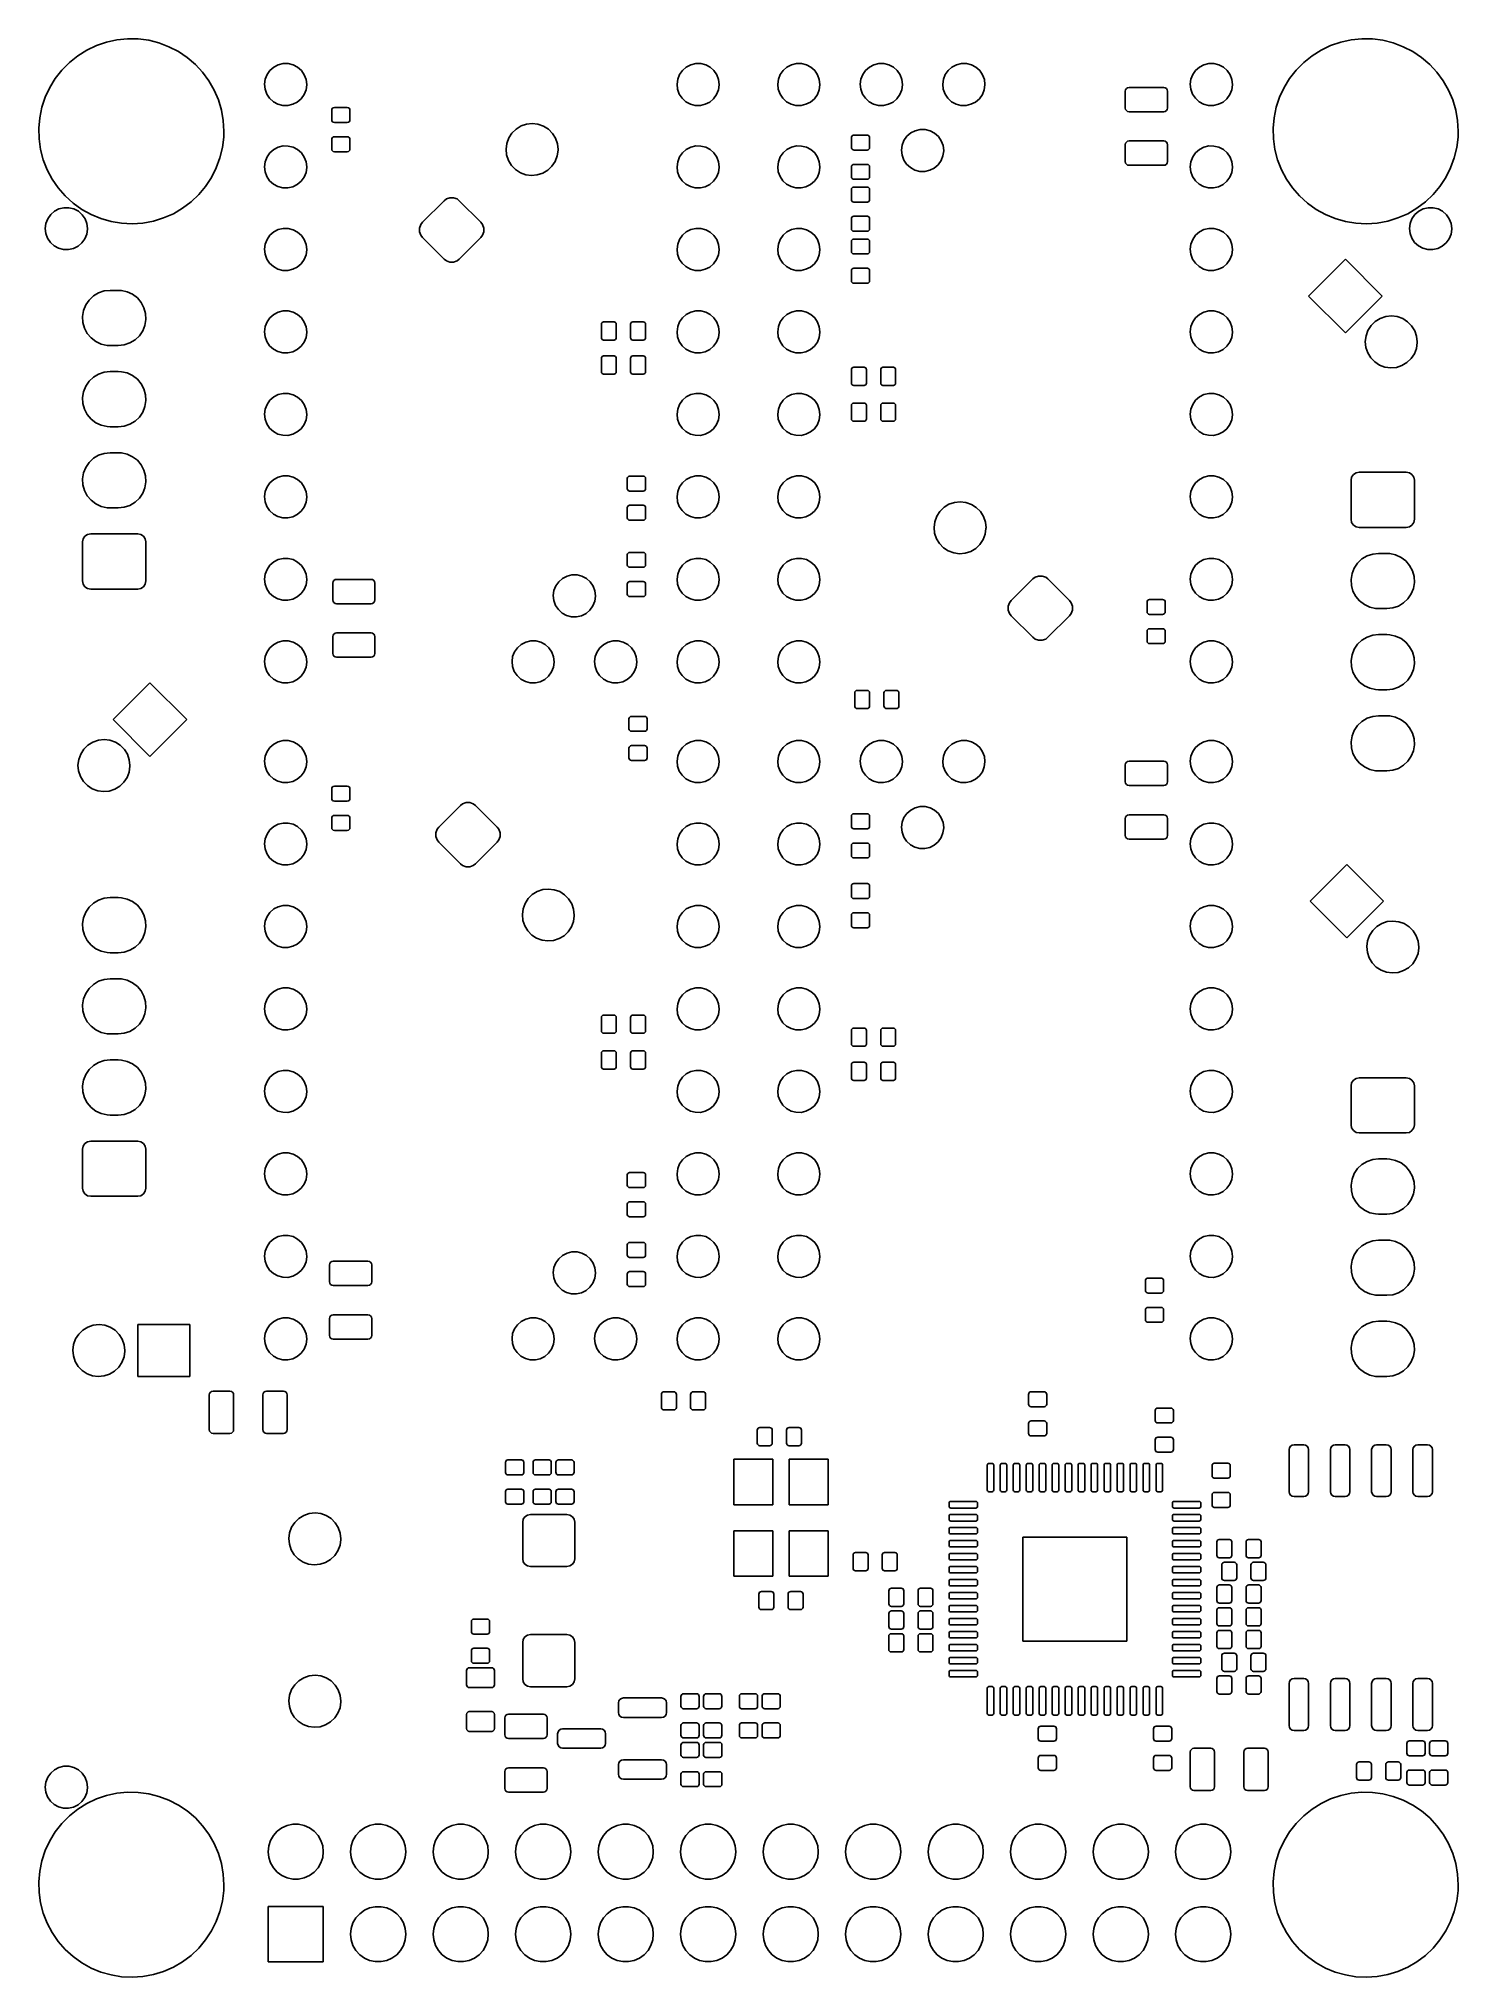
# Model space of a CAD drawing. Extents: x 100.2 to 143.8, y -109.8 to -50.2.
import ezdxf

# ---------------------------------------------------------------- set-up
doc = ezdxf.new("R2010")
doc.units = 0
doc.layers.add('BLACK', color=7, linetype='CONTINUOUS')

msp = doc.modelspace()

# ---------------------------------------------------------------- linework, layer by layer
at = {"layer": 'BLACK', "linetype": 'CONTINUOUS'}
for p, q in [((101.093, -50.882), (101.349, -50.6769)), ((101.349, -50.6769), (101.627, -50.5025)), ((101.627, -50.5025), (101.923, -50.3613)), ((101.923, -50.3613), (102.234, -50.255)), ((102.234, -50.255), (102.554, -50.1851)), ((102.554, -50.1851), (102.881, -50.1525)), ((102.881, -50.1525), (103.209, -50.1577)), ((103.209, -50.1577), (103.534, -50.2005)), ((103.534, -50.2005), (103.852, -50.2804)), ((103.852, -50.2804), (104.159, -50.3964)), ((104.159, -50.3964), (104.451, -50.5469)), ((104.451, -50.5469), (104.723, -50.7299)), ((104.723, -50.7299), (104.973, -50.943)), ((139.093, -50.882), (139.349, -50.6769)), ((139.349, -50.6769), (139.627, -50.5025)), ((139.627, -50.5025), (139.923, -50.3613)), ((139.923, -50.3613), (140.234, -50.255)), ((140.234, -50.255), (140.554, -50.1851)), ((140.554, -50.1851), (140.881, -50.1525)), ((140.881, -50.1525), (141.209, -50.1577)), ((141.209, -50.1577), (141.534, -50.2005)), ((141.534, -50.2005), (141.852, -50.2804)), ((141.852, -50.2804), (142.159, -50.3964)), ((142.159, -50.3964), (142.451, -50.5469)), ((142.451, -50.5469), (142.723, -50.7299)), ((142.723, -50.7299), (142.973, -50.943)), ((100.66, -51.3735), (100.862, -51.1153)), ((100.862, -51.1153), (101.093, -50.882)), ((104.973, -50.943), (105.196, -51.1833)), ((105.196, -51.1833), (105.39, -51.4478)), ((107.12, -51.3984), (107.177, -51.2528)), ((107.177, -51.2528), (107.267, -51.1251)), ((107.267, -51.1251), (107.385, -51.0224)), ((107.385, -51.0224), (107.523, -50.9508)), ((107.523, -50.9508), (107.675, -50.9143)), ((107.675, -50.9143), (107.831, -50.9151)), ((107.831, -50.9151), (107.983, -50.9532)), ((107.983, -50.9532), (108.121, -51.0263)), ((108.121, -51.0263), (108.238, -51.1301)), ((108.238, -51.1301), (108.326, -51.2589)), ((108.326, -51.2589), (108.381, -51.405)), ((119.82, -51.3984), (119.877, -51.2528)), ((119.877, -51.2528), (119.967, -51.1251)), ((119.967, -51.1251), (120.085, -51.0224)), ((120.085, -51.0224), (120.223, -50.9508)), ((120.223, -50.9508), (120.375, -50.9143)), ((120.375, -50.9143), (120.531, -50.9151)), ((120.531, -50.9151), (120.683, -50.9532)), ((120.683, -50.9532), (120.821, -51.0263)), ((120.821, -51.0263), (120.938, -51.1301)), ((120.938, -51.1301), (121.026, -51.2589)), ((121.026, -51.2589), (121.081, -51.405)), ((122.92, -51.3984), (122.977, -51.2528)), ((122.977, -51.2528), (123.067, -51.1251)), ((123.067, -51.1251), (123.185, -51.0224)), ((123.185, -51.0224), (123.323, -50.9508)), ((123.323, -50.9508), (123.475, -50.9143)), ((123.475, -50.9143), (123.631, -50.9151)), ((123.631, -50.9151), (123.783, -50.9532)), ((123.783, -50.9532), (123.921, -51.0263)), ((123.921, -51.0263), (124.038, -51.1301)), ((124.038, -51.1301), (124.126, -51.2589)), ((124.126, -51.2589), (124.181, -51.405)), ((125.46, -51.3984), (125.517, -51.2528)), ((125.517, -51.2528), (125.607, -51.1251)), ((125.607, -51.1251), (125.725, -51.0224)), ((125.725, -51.0224), (125.863, -50.9508)), ((125.863, -50.9508), (126.015, -50.9143)), ((126.015, -50.9143), (126.171, -50.9151)), ((126.171, -50.9151), (126.323, -50.9532)), ((126.323, -50.9532), (126.461, -51.0263)), ((126.461, -51.0263), (126.578, -51.1301)), ((126.578, -51.1301), (126.666, -51.2589)), ((126.666, -51.2589), (126.721, -51.405)), ((128, -51.3984), (128.057, -51.2528)), ((128.057, -51.2528), (128.147, -51.1251)), ((128.147, -51.1251), (128.265, -51.0224)), ((128.265, -51.0224), (128.403, -50.9508)), ((128.403, -50.9508), (128.555, -50.9143)), ((128.555, -50.9143), (128.711, -50.9151)), ((128.711, -50.9151), (128.863, -50.9532)), ((128.863, -50.9532), (129.001, -51.0263)), ((129.001, -51.0263), (129.118, -51.1301)), ((129.118, -51.1301), (129.206, -51.2589)), ((129.206, -51.2589), (129.261, -51.405)), ((135.62, -51.3984), (135.677, -51.2528)), ((135.677, -51.2528), (135.767, -51.1251)), ((135.767, -51.1251), (135.885, -51.0224)), ((135.885, -51.0224), (136.023, -50.9508)), ((136.023, -50.9508), (136.175, -50.9143)), ((136.175, -50.9143), (136.331, -50.9151)), ((136.331, -50.9151), (136.483, -50.9532)), ((136.483, -50.9532), (136.621, -51.0263)), ((136.621, -51.0263), (136.738, -51.1301)), ((136.738, -51.1301), (136.826, -51.2589)), ((136.826, -51.2589), (136.881, -51.405)), ((138.66, -51.3735), (138.862, -51.1153)), ((138.862, -51.1153), (139.093, -50.882)), ((142.973, -50.943), (143.196, -51.1833)), ((143.196, -51.1833), (143.39, -51.4478)), ((100.35, -51.9508), (100.488, -51.6532)), ((100.488, -51.6532), (100.66, -51.3735)), ((105.39, -51.4478), (105.553, -51.7328)), ((105.553, -51.7328), (105.682, -52.0346)), ((107.1, -51.5532), (107.12, -51.3984)), ((107.117, -51.7084), (107.1, -51.5532)), ((107.171, -51.8551), (107.117, -51.7084)), ((107.258, -51.9847), (107.171, -51.8551)), ((108.32, -51.8731), (108.228, -52)), ((108.378, -51.7282), (108.32, -51.8731)), ((108.4, -51.5736), (108.378, -51.7282)), ((108.381, -51.405), (108.4, -51.56)), ((108.4, -51.56), (108.4, -51.5736)), ((119.8, -51.5532), (119.82, -51.3984)), ((119.817, -51.7084), (119.8, -51.5532)), ((119.871, -51.8551), (119.817, -51.7084)), ((119.958, -51.9847), (119.871, -51.8551)), ((121.02, -51.8731), (120.928, -52)), ((121.078, -51.7282), (121.02, -51.8731)), ((121.1, -51.5736), (121.078, -51.7282)), ((121.081, -51.405), (121.1, -51.56)), ((121.1, -51.56), (121.1, -51.5736)), ((122.9, -51.5532), (122.92, -51.3984)), ((122.917, -51.7084), (122.9, -51.5532)), ((122.971, -51.8551), (122.917, -51.7084)), ((123.058, -51.9847), (122.971, -51.8551)), ((124.12, -51.8731), (124.028, -52)), ((124.178, -51.7282), (124.12, -51.8731)), ((124.2, -51.5736), (124.178, -51.7282)), ((124.181, -51.405), (124.2, -51.56)), ((124.2, -51.56), (124.2, -51.5736)), ((125.44, -51.5532), (125.46, -51.3984)), ((125.457, -51.7084), (125.44, -51.5532)), ((125.511, -51.8551), (125.457, -51.7084)), ((125.598, -51.9847), (125.511, -51.8551)), ((126.66, -51.8731), (126.568, -52)), ((126.718, -51.7282), (126.66, -51.8731)), ((126.74, -51.5736), (126.718, -51.7282)), ((126.721, -51.405), (126.74, -51.56)), ((126.74, -51.56), (126.74, -51.5736)), ((127.98, -51.5532), (128, -51.3984)), ((127.997, -51.7084), (127.98, -51.5532)), ((128.051, -51.8551), (127.997, -51.7084)), ((128.138, -51.9847), (128.051, -51.8551)), ((129.2, -51.8731), (129.108, -52)), ((129.258, -51.7282), (129.2, -51.8731)), ((129.28, -51.5736), (129.258, -51.7282)), ((129.261, -51.405), (129.28, -51.56)), ((129.28, -51.56), (129.28, -51.5736)), ((133.6, -51.765), (133.609, -51.721)), ((133.6, -52.285), (133.6, -51.765)), ((133.609, -51.721), (133.634, -51.6837)), ((133.634, -51.6837), (133.671, -51.6588)), ((133.671, -51.6588), (133.715, -51.65)), ((133.715, -51.65), (134.785, -51.65)), ((134.785, -51.65), (134.829, -51.6588)), ((134.829, -51.6588), (134.866, -51.6837)), ((134.866, -51.6837), (134.891, -51.721)), ((134.891, -51.721), (134.9, -51.765)), ((134.9, -51.765), (134.9, -52.285)), ((135.6, -51.5532), (135.62, -51.3984)), ((135.617, -51.7084), (135.6, -51.5532)), ((135.671, -51.8551), (135.617, -51.7084)), ((135.758, -51.9847), (135.671, -51.8551)), ((136.82, -51.8731), (136.728, -52)), ((136.878, -51.7282), (136.82, -51.8731)), ((136.9, -51.5736), (136.878, -51.7282)), ((136.881, -51.405), (136.9, -51.56)), ((136.9, -51.56), (136.9, -51.5736)), ((138.35, -51.9508), (138.488, -51.6532)), ((138.488, -51.6532), (138.66, -51.3735)), ((143.39, -51.4478), (143.553, -51.7328)), ((143.553, -51.7328), (143.682, -52.0346)), ((100.181, -52.5837), (100.247, -52.2624)), ((100.247, -52.2624), (100.35, -51.9508)), ((105.682, -52.0346), (105.775, -52.3492)), ((105.775, -52.3492), (105.831, -52.6724)), ((107.373, -52.0898), (107.258, -51.9847)), ((107.511, -52.1644), (107.373, -52.0898)), ((107.662, -52.204), (107.511, -52.1644)), ((107.818, -52.2064), (107.662, -52.204)), ((107.97, -52.1716), (107.818, -52.2064)), ((108.11, -52.1014), (107.97, -52.1716)), ((108.228, -52), (108.11, -52.1014)), ((109.17, -52.35), (109.176, -52.3194)), ((109.17, -52.65), (109.17, -52.35)), ((109.176, -52.3194), (109.193, -52.2934)), ((109.193, -52.2934), (109.219, -52.2761)), ((109.219, -52.2761), (109.25, -52.27)), ((109.25, -52.27), (109.65, -52.27)), ((109.65, -52.27), (109.681, -52.2761)), ((109.681, -52.2761), (109.707, -52.2934)), ((109.707, -52.2934), (109.724, -52.3194)), ((109.724, -52.3194), (109.73, -52.35)), ((109.73, -52.35), (109.73, -52.65)), ((120.073, -52.0898), (119.958, -51.9847)), ((120.211, -52.1644), (120.073, -52.0898)), ((120.362, -52.204), (120.211, -52.1644)), ((120.518, -52.2064), (120.362, -52.204)), ((120.67, -52.1716), (120.518, -52.2064)), ((120.81, -52.1014), (120.67, -52.1716)), ((120.928, -52), (120.81, -52.1014)), ((123.173, -52.0898), (123.058, -51.9847)), ((123.311, -52.1644), (123.173, -52.0898)), ((123.462, -52.204), (123.311, -52.1644)), ((123.618, -52.2064), (123.462, -52.204)), ((123.77, -52.1716), (123.618, -52.2064)), ((123.91, -52.1014), (123.77, -52.1716)), ((124.028, -52), (123.91, -52.1014)), ((125.713, -52.0898), (125.598, -51.9847)), ((125.851, -52.1644), (125.713, -52.0898)), ((126.002, -52.204), (125.851, -52.1644)), ((126.158, -52.2064), (126.002, -52.204)), ((126.31, -52.1716), (126.158, -52.2064)), ((126.45, -52.1014), (126.31, -52.1716)), ((126.568, -52), (126.45, -52.1014)), ((128.253, -52.0898), (128.138, -51.9847)), ((128.391, -52.1644), (128.253, -52.0898)), ((128.542, -52.204), (128.391, -52.1644)), ((128.698, -52.2064), (128.542, -52.204)), ((128.85, -52.1716), (128.698, -52.2064)), ((128.99, -52.1014), (128.85, -52.1716)), ((129.108, -52), (128.99, -52.1014)), ((133.609, -52.329), (133.6, -52.285)), ((133.634, -52.3663), (133.609, -52.329)), ((133.671, -52.3912), (133.634, -52.3663)), ((133.715, -52.4), (133.671, -52.3912)), ((134.785, -52.4), (133.715, -52.4)), ((134.829, -52.3912), (134.785, -52.4)), ((134.866, -52.3663), (134.829, -52.3912)), ((134.891, -52.329), (134.866, -52.3663)), ((134.9, -52.285), (134.891, -52.329)), ((135.873, -52.0898), (135.758, -51.9847)), ((136.011, -52.1644), (135.873, -52.0898)), ((136.162, -52.204), (136.011, -52.1644)), ((136.318, -52.2064), (136.162, -52.204)), ((136.47, -52.1716), (136.318, -52.2064)), ((136.61, -52.1014), (136.47, -52.1716)), ((136.728, -52), (136.61, -52.1014)), ((138.181, -52.5837), (138.247, -52.2624)), ((138.247, -52.2624), (138.35, -51.9508)), ((143.682, -52.0346), (143.775, -52.3492)), ((143.775, -52.3492), (143.831, -52.6724)), ((100.151, -52.9105), (100.181, -52.5837)), ((100.16, -53.2385), (100.151, -52.9105)), ((105.831, -52.6724), (105.85, -53)), ((105.85, -53), (105.844, -53.179)), ((109.176, -52.6806), (109.17, -52.65)), ((109.193, -52.7066), (109.176, -52.6806)), ((109.219, -52.7239), (109.193, -52.7066)), ((109.25, -52.73), (109.219, -52.7239)), ((109.65, -52.73), (109.25, -52.73)), ((109.681, -52.7239), (109.65, -52.73)), ((109.707, -52.7066), (109.681, -52.7239)), ((109.724, -52.6806), (109.707, -52.7066)), ((109.73, -52.65), (109.724, -52.6806)), ((114.621, -53.2069), (114.717, -53.0569)), ((114.717, -53.0569), (114.845, -52.9322)), ((114.845, -52.9322), (114.997, -52.8387)), ((114.997, -52.8387), (115.166, -52.7812)), ((115.166, -52.7812), (115.343, -52.7626)), ((115.343, -52.7626), (115.52, -52.7837)), ((115.52, -52.7837), (115.688, -52.8435)), ((115.688, -52.8435), (115.839, -52.9391)), ((115.839, -52.9391), (115.964, -53.0656)), ((115.964, -53.0656), (116.059, -53.2169)), ((125.193, -53.1434), (125.219, -53.1261)), ((125.219, -53.1261), (125.25, -53.12)), ((125.25, -53.12), (125.65, -53.12)), ((125.65, -53.12), (125.681, -53.1261)), ((125.681, -53.1261), (125.707, -53.1434)), ((126.877, -53.1571), (126.995, -53.0544)), ((126.995, -53.0544), (127.133, -52.9828)), ((127.133, -52.9828), (127.285, -52.9463)), ((127.285, -52.9463), (127.441, -52.9471)), ((127.441, -52.9471), (127.593, -52.9852)), ((127.593, -52.9852), (127.731, -53.0583)), ((127.731, -53.0583), (127.848, -53.1621)), ((138.151, -52.9105), (138.181, -52.5837)), ((138.16, -53.2385), (138.151, -52.9105)), ((143.831, -52.6724), (143.85, -53)), ((143.85, -53), (143.844, -53.179)), ((100.206, -53.5633), (100.16, -53.2385)), ((100.289, -53.8807), (100.206, -53.5633)), ((105.805, -53.5047), (105.728, -53.8237)), ((105.844, -53.179), (105.805, -53.5047)), ((107.177, -53.7928), (107.267, -53.6651)), ((107.267, -53.6651), (107.385, -53.5624)), ((107.385, -53.5624), (107.523, -53.4908)), ((107.523, -53.4908), (107.675, -53.4543)), ((107.675, -53.4543), (107.831, -53.4551)), ((107.831, -53.4551), (107.983, -53.4932)), ((107.983, -53.4932), (108.121, -53.5663)), ((108.121, -53.5663), (108.238, -53.6701)), ((108.238, -53.6701), (108.326, -53.7989)), ((109.17, -53.25), (109.176, -53.2194)), ((109.17, -53.55), (109.17, -53.25)), ((109.176, -53.5806), (109.17, -53.55)), ((109.176, -53.2194), (109.193, -53.1934)), ((109.193, -53.6066), (109.176, -53.5806)), ((109.193, -53.1934), (109.219, -53.1761)), ((109.219, -53.6239), (109.193, -53.6066)), ((109.219, -53.1761), (109.25, -53.17)), ((109.25, -53.63), (109.219, -53.6239)), ((109.25, -53.17), (109.65, -53.17)), ((109.65, -53.63), (109.25, -53.63)), ((109.65, -53.17), (109.681, -53.1761)), ((109.681, -53.6239), (109.65, -53.63)), ((109.681, -53.1761), (109.707, -53.1934)), ((109.707, -53.6066), (109.681, -53.6239)), ((109.707, -53.1934), (109.724, -53.2194)), ((109.724, -53.5806), (109.707, -53.6066)), ((109.724, -53.2194), (109.73, -53.25)), ((109.73, -53.55), (109.724, -53.5806)), ((109.73, -53.25), (109.73, -53.55)), ((114.538, -53.5514), (114.56, -53.3744)), ((114.555, -53.7289), (114.538, -53.5514)), ((114.56, -53.3744), (114.621, -53.2069)), ((116.059, -53.2169), (116.118, -53.3853)), ((116.137, -53.5849), (116.112, -53.7615)), ((116.118, -53.3853), (116.137, -53.5626)), ((116.137, -53.5626), (116.137, -53.5849)), ((119.877, -53.7928), (119.967, -53.6651)), ((119.967, -53.6651), (120.085, -53.5624)), ((120.085, -53.5624), (120.223, -53.4908)), ((120.223, -53.4908), (120.375, -53.4543)), ((120.375, -53.4543), (120.531, -53.4551)), ((120.531, -53.4551), (120.683, -53.4932)), ((120.683, -53.4932), (120.821, -53.5663)), ((120.821, -53.5663), (120.938, -53.6701)), ((120.938, -53.6701), (121.026, -53.7989)), ((122.977, -53.7928), (123.067, -53.6651)), ((123.067, -53.6651), (123.185, -53.5624)), ((123.185, -53.5624), (123.323, -53.4908)), ((123.323, -53.4908), (123.475, -53.4543)), ((123.475, -53.4543), (123.631, -53.4551)), ((123.631, -53.4551), (123.783, -53.4932)), ((123.783, -53.4932), (123.921, -53.5663)), ((123.921, -53.5663), (124.038, -53.6701)), ((124.038, -53.6701), (124.126, -53.7989)), ((125.17, -53.2), (125.176, -53.1694)), ((125.17, -53.5), (125.17, -53.2)), ((125.176, -53.5306), (125.17, -53.5)), ((125.176, -53.1694), (125.193, -53.1434)), ((125.193, -53.5566), (125.176, -53.5306)), ((125.219, -53.5739), (125.193, -53.5566)), ((125.25, -53.58), (125.219, -53.5739)), ((125.65, -53.58), (125.25, -53.58)), ((125.681, -53.5739), (125.65, -53.58)), ((125.707, -53.5566), (125.681, -53.5739)), ((125.707, -53.1434), (125.724, -53.1694)), ((125.724, -53.5306), (125.707, -53.5566)), ((125.724, -53.1694), (125.73, -53.2)), ((125.73, -53.5), (125.724, -53.5306)), ((125.73, -53.2), (125.73, -53.5)), ((126.71, -53.5852), (126.73, -53.4304)), ((126.727, -53.7404), (126.71, -53.5852)), ((126.73, -53.4304), (126.787, -53.2848)), ((126.787, -53.2848), (126.877, -53.1571)), ((127.848, -53.1621), (127.936, -53.2909)), ((127.936, -53.2909), (127.991, -53.437)), ((128.01, -53.6056), (127.988, -53.7602)), ((127.991, -53.437), (128.01, -53.592)), ((128.01, -53.592), (128.01, -53.6056)), ((133.6, -53.415), (133.609, -53.371)), ((133.6, -53.935), (133.6, -53.415)), ((133.609, -53.371), (133.634, -53.3337)), ((133.634, -53.3337), (133.671, -53.3088)), ((133.671, -53.3088), (133.715, -53.3)), ((133.715, -53.3), (134.785, -53.3)), ((134.785, -53.3), (134.829, -53.3088)), ((134.829, -53.3088), (134.866, -53.3337)), ((134.866, -53.3337), (134.891, -53.371)), ((134.891, -53.371), (134.9, -53.415)), ((134.9, -53.415), (134.9, -53.935)), ((135.677, -53.7928), (135.767, -53.6651)), ((135.767, -53.6651), (135.885, -53.5624)), ((135.885, -53.5624), (136.023, -53.4908)), ((136.023, -53.4908), (136.175, -53.4543)), ((136.175, -53.4543), (136.331, -53.4551)), ((136.331, -53.4551), (136.483, -53.4932)), ((136.483, -53.4932), (136.621, -53.5663)), ((136.621, -53.5663), (136.738, -53.6701)), ((136.738, -53.6701), (136.826, -53.7989)), ((138.206, -53.5633), (138.16, -53.2385)), ((138.289, -53.8807), (138.206, -53.5633)), ((143.805, -53.5047), (143.728, -53.8237)), ((143.844, -53.179), (143.805, -53.5047)), ((100.409, -54.1864), (100.289, -53.8807)), ((100.562, -54.4764), (100.409, -54.1864)), ((105.616, -54.1319), (105.468, -54.425)), ((105.728, -53.8237), (105.616, -54.1319)), ((107.1, -54.0932), (107.12, -53.9384)), ((107.117, -54.2484), (107.1, -54.0932)), ((107.171, -54.3951), (107.117, -54.2484)), ((107.12, -53.9384), (107.177, -53.7928)), ((108.378, -54.2682), (108.32, -54.4131)), ((108.326, -53.7989), (108.381, -53.945)), ((108.4, -54.1136), (108.378, -54.2682)), ((108.381, -53.945), (108.4, -54.1)), ((108.4, -54.1), (108.4, -54.1136)), ((114.611, -53.8981), (114.555, -53.7289)), ((114.704, -54.0507), (114.611, -53.8981)), ((114.827, -54.179), (114.704, -54.0507)), ((114.977, -54.2766), (114.827, -54.179)), ((115.144, -54.3388), (114.977, -54.2766)), ((115.668, -54.2911), (115.498, -54.3462)), ((115.821, -54.1998), (115.668, -54.2911)), ((115.95, -54.0768), (115.821, -54.1998)), ((116.049, -53.9282), (115.95, -54.0768)), ((116.112, -53.7615), (116.049, -53.9282)), ((119.8, -54.0932), (119.82, -53.9384)), ((119.817, -54.2484), (119.8, -54.0932)), ((119.871, -54.3951), (119.817, -54.2484)), ((119.82, -53.9384), (119.877, -53.7928)), ((121.078, -54.2682), (121.02, -54.4131)), ((121.026, -53.7989), (121.081, -53.945)), ((121.1, -54.1136), (121.078, -54.2682)), ((121.081, -53.945), (121.1, -54.1)), ((121.1, -54.1), (121.1, -54.1136)), ((122.9, -54.0932), (122.92, -53.9384)), ((122.917, -54.2484), (122.9, -54.0932)), ((122.971, -54.3951), (122.917, -54.2484)), ((122.92, -53.9384), (122.977, -53.7928)), ((124.178, -54.2682), (124.12, -54.4131)), ((124.126, -53.7989), (124.181, -53.945)), ((124.2, -54.1136), (124.178, -54.2682)), ((124.181, -53.945), (124.2, -54.1)), ((124.2, -54.1), (124.2, -54.1136)), ((125.17, -54.1), (125.176, -54.0694)), ((125.17, -54.4), (125.17, -54.1)), ((125.176, -54.0694), (125.193, -54.0434)), ((125.193, -54.0434), (125.219, -54.0261)), ((125.219, -54.0261), (125.25, -54.02)), ((125.25, -54.02), (125.65, -54.02)), ((125.65, -54.02), (125.681, -54.0261)), ((125.681, -54.0261), (125.707, -54.0434)), ((125.707, -54.0434), (125.724, -54.0694)), ((125.724, -54.0694), (125.73, -54.1)), ((125.73, -54.1), (125.73, -54.4)), ((126.781, -53.8871), (126.727, -53.7404)), ((126.868, -54.0167), (126.781, -53.8871)), ((126.983, -54.1218), (126.868, -54.0167)), ((127.121, -54.1964), (126.983, -54.1218)), ((127.272, -54.236), (127.121, -54.1964)), ((127.428, -54.2384), (127.272, -54.236)), ((127.58, -54.2036), (127.428, -54.2384)), ((127.72, -54.1334), (127.58, -54.2036)), ((127.838, -54.032), (127.72, -54.1334)), ((127.93, -53.9051), (127.838, -54.032)), ((127.988, -53.7602), (127.93, -53.9051)), ((133.609, -53.979), (133.6, -53.935)), ((133.634, -54.0163), (133.609, -53.979)), ((133.671, -54.0412), (133.634, -54.0163)), ((133.715, -54.05), (133.671, -54.0412)), ((134.785, -54.05), (133.715, -54.05)), ((134.829, -54.0412), (134.785, -54.05)), ((134.866, -54.0163), (134.829, -54.0412)), ((134.891, -53.979), (134.866, -54.0163)), ((134.9, -53.935), (134.891, -53.979)), ((135.6, -54.0932), (135.62, -53.9384)), ((135.617, -54.2484), (135.6, -54.0932)), ((135.671, -54.3951), (135.617, -54.2484)), ((135.62, -53.9384), (135.677, -53.7928)), ((136.878, -54.2682), (136.82, -54.4131)), ((136.826, -53.7989), (136.881, -53.945)), ((136.9, -54.1136), (136.878, -54.2682)), ((136.881, -53.945), (136.9, -54.1)), ((136.9, -54.1), (136.9, -54.1136)), ((138.409, -54.1864), (138.289, -53.8807)), ((138.562, -54.4764), (138.409, -54.1864)), ((143.616, -54.1319), (143.468, -54.425)), ((143.728, -53.8237), (143.616, -54.1319)), ((100.748, -54.7468), (100.562, -54.4764)), ((100.964, -54.994), (100.748, -54.7468)), ((105.288, -54.6992), (105.078, -54.951)), ((105.468, -54.425), (105.288, -54.6992)), ((107.258, -54.5247), (107.171, -54.3951)), ((107.373, -54.6298), (107.258, -54.5247)), ((107.511, -54.7044), (107.373, -54.6298)), ((107.662, -54.744), (107.511, -54.7044)), ((107.818, -54.7464), (107.662, -54.744)), ((107.97, -54.7116), (107.818, -54.7464)), ((108.11, -54.6414), (107.97, -54.7116)), ((108.228, -54.54), (108.11, -54.6414)), ((108.32, -54.4131), (108.228, -54.54)), ((115.321, -54.3624), (115.144, -54.3388)), ((115.498, -54.3462), (115.321, -54.3624)), ((119.958, -54.5247), (119.871, -54.3951)), ((120.073, -54.6298), (119.958, -54.5247)), ((120.211, -54.7044), (120.073, -54.6298)), ((120.362, -54.744), (120.211, -54.7044)), ((120.518, -54.7464), (120.362, -54.744)), ((120.67, -54.7116), (120.518, -54.7464)), ((120.81, -54.6414), (120.67, -54.7116)), ((120.928, -54.54), (120.81, -54.6414)), ((121.02, -54.4131), (120.928, -54.54)), ((123.058, -54.5247), (122.971, -54.3951)), ((123.173, -54.6298), (123.058, -54.5247)), ((123.311, -54.7044), (123.173, -54.6298)), ((123.462, -54.744), (123.311, -54.7044)), ((123.618, -54.7464), (123.462, -54.744)), ((123.77, -54.7116), (123.618, -54.7464)), ((123.91, -54.6414), (123.77, -54.7116)), ((124.028, -54.54), (123.91, -54.6414)), ((124.12, -54.4131), (124.028, -54.54)), ((125.176, -54.4306), (125.17, -54.4)), ((125.17, -54.79), (125.175, -54.7632)), ((125.17, -55.11), (125.17, -54.79)), ((125.175, -54.7632), (125.191, -54.7405)), ((125.193, -54.4566), (125.176, -54.4306)), ((125.191, -54.7405), (125.213, -54.7253)), ((125.219, -54.4739), (125.193, -54.4566)), ((125.213, -54.7253), (125.24, -54.72)), ((125.25, -54.48), (125.219, -54.4739)), ((125.24, -54.72), (125.66, -54.72)), ((125.65, -54.48), (125.25, -54.48)), ((125.681, -54.4739), (125.65, -54.48)), ((125.66, -54.72), (125.687, -54.7253)), ((125.707, -54.4566), (125.681, -54.4739)), ((125.687, -54.7253), (125.709, -54.7405)), ((125.724, -54.4306), (125.707, -54.4566)), ((125.709, -54.7405), (125.725, -54.7632)), ((125.73, -54.4), (125.724, -54.4306)), ((125.725, -54.7632), (125.73, -54.79)), ((125.73, -54.79), (125.73, -55.11)), ((135.758, -54.5247), (135.671, -54.3951)), ((135.873, -54.6298), (135.758, -54.5247)), ((136.011, -54.7044), (135.873, -54.6298)), ((136.162, -54.744), (136.011, -54.7044)), ((136.318, -54.7464), (136.162, -54.744)), ((136.47, -54.7116), (136.318, -54.7464)), ((136.61, -54.6414), (136.47, -54.7116)), ((136.728, -54.54), (136.61, -54.6414)), ((136.82, -54.4131), (136.728, -54.54)), ((138.748, -54.7468), (138.562, -54.4764)), ((138.964, -54.994), (138.748, -54.7468)), ((143.288, -54.6992), (143.078, -54.951)), ((143.468, -54.425), (143.288, -54.6992)), ((100.517, -55.5651), (100.635, -55.4624)), ((100.635, -55.4624), (100.773, -55.3908)), ((100.773, -55.3908), (100.925, -55.3543)), ((100.925, -55.3543), (101.081, -55.3551)), ((101.206, -55.2149), (100.964, -54.994)), ((101.081, -55.3551), (101.233, -55.3932)), ((101.473, -55.4063), (101.206, -55.2149)), ((101.233, -55.3932), (101.371, -55.4663)), ((101.371, -55.4663), (101.488, -55.5701)), ((101.76, -55.5659), (101.473, -55.4063)), ((104.577, -55.3738), (104.294, -55.5394)), ((104.84, -55.1768), (104.577, -55.3738)), ((105.078, -54.951), (104.84, -55.1768)), ((111.964, -55.8044), (112.63, -55.1391)), ((112.63, -55.1391), (112.698, -55.0867)), ((112.698, -55.0867), (112.805, -55.0476)), ((112.805, -55.0476), (112.92, -55.0476)), ((112.92, -55.0476), (113.027, -55.0867)), ((113.027, -55.0867), (113.096, -55.1391)), ((113.096, -55.1391), (113.761, -55.8044)), ((125.175, -55.1368), (125.17, -55.11)), ((125.191, -55.1595), (125.175, -55.1368)), ((125.213, -55.1747), (125.191, -55.1595)), ((125.24, -55.18), (125.213, -55.1747)), ((125.66, -55.18), (125.24, -55.18)), ((125.687, -55.1747), (125.66, -55.18)), ((125.709, -55.1595), (125.687, -55.1747)), ((125.725, -55.1368), (125.709, -55.1595)), ((125.73, -55.11), (125.725, -55.1368)), ((139.206, -55.2149), (138.964, -54.994)), ((139.473, -55.4063), (139.206, -55.2149)), ((139.76, -55.5659), (139.473, -55.4063)), ((142.577, -55.3738), (142.294, -55.5394)), ((142.517, -55.5651), (142.635, -55.4624)), ((142.84, -55.1768), (142.577, -55.3738)), ((142.635, -55.4624), (142.773, -55.3908)), ((142.773, -55.3908), (142.925, -55.3543)), ((143.078, -54.951), (142.84, -55.1768)), ((142.925, -55.3543), (143.081, -55.3551)), ((143.081, -55.3551), (143.233, -55.3932)), ((143.233, -55.3932), (143.371, -55.4663)), ((143.371, -55.4663), (143.488, -55.5701)), ((100.35, -55.9932), (100.37, -55.8384)), ((100.367, -56.1484), (100.35, -55.9932)), ((100.37, -55.8384), (100.427, -55.6928)), ((100.427, -55.6928), (100.517, -55.5651)), ((101.488, -55.5701), (101.576, -55.6989)), ((101.576, -55.6989), (101.631, -55.845)), ((101.65, -56.0136), (101.628, -56.1682)), ((101.631, -55.845), (101.65, -56)), ((101.65, -56), (101.65, -56.0136)), ((102.063, -55.6915), (101.76, -55.5659)), ((102.378, -55.7814), (102.063, -55.6915)), ((102.702, -55.8344), (102.378, -55.7814)), ((103.03, -55.8498), (102.702, -55.8344)), ((103.357, -55.8275), (103.03, -55.8498)), ((103.68, -55.7677), (103.357, -55.8275)), ((103.993, -55.6713), (103.68, -55.7677)), ((104.294, -55.5394), (103.993, -55.6713)), ((107.267, -56.2051), (107.385, -56.1024)), ((107.385, -56.1024), (107.523, -56.0308)), ((107.523, -56.0308), (107.675, -55.9943)), ((107.675, -55.9943), (107.831, -55.9951)), ((107.831, -55.9951), (107.983, -56.0332)), ((107.983, -56.0332), (108.121, -56.1063)), ((108.121, -56.1063), (108.238, -56.2101)), ((111.873, -55.9802), (111.912, -55.8726)), ((111.873, -56.0947), (111.873, -55.9802)), ((111.912, -56.2022), (111.873, -56.0947)), ((111.912, -55.8726), (111.964, -55.8044)), ((113.761, -55.8044), (113.813, -55.8726)), ((113.813, -55.8726), (113.852, -55.9802)), ((113.852, -56.0947), (113.813, -56.2022)), ((113.852, -55.9802), (113.852, -56.0947)), ((119.967, -56.2051), (120.085, -56.1024)), ((120.085, -56.1024), (120.223, -56.0308)), ((120.223, -56.0308), (120.375, -55.9943)), ((120.375, -55.9943), (120.531, -55.9951)), ((120.531, -55.9951), (120.683, -56.0332)), ((120.683, -56.0332), (120.821, -56.1063)), ((120.821, -56.1063), (120.938, -56.2101)), ((123.067, -56.2051), (123.185, -56.1024)), ((123.185, -56.1024), (123.323, -56.0308)), ((123.323, -56.0308), (123.475, -55.9943)), ((123.475, -55.9943), (123.631, -55.9951)), ((123.631, -55.9951), (123.783, -56.0332)), ((123.783, -56.0332), (123.921, -56.1063)), ((123.921, -56.1063), (124.038, -56.2101)), ((125.17, -55.69), (125.175, -55.6632)), ((125.17, -56.01), (125.17, -55.69)), ((125.175, -56.0368), (125.17, -56.01)), ((125.175, -55.6632), (125.191, -55.6405)), ((125.191, -56.0595), (125.175, -56.0368)), ((125.191, -55.6405), (125.213, -55.6253)), ((125.213, -56.0747), (125.191, -56.0595)), ((125.213, -55.6253), (125.24, -55.62)), ((125.24, -56.08), (125.213, -56.0747)), ((125.24, -55.62), (125.66, -55.62)), ((125.66, -56.08), (125.24, -56.08)), ((125.66, -55.62), (125.687, -55.6253)), ((125.687, -56.0747), (125.66, -56.08)), ((125.687, -55.6253), (125.709, -55.6405)), ((125.709, -56.0595), (125.687, -56.0747)), ((125.709, -55.6405), (125.725, -55.6632)), ((125.725, -56.0368), (125.709, -56.0595)), ((125.725, -55.6632), (125.73, -55.69)), ((125.73, -56.01), (125.725, -56.0368)), ((125.73, -55.69), (125.73, -56.01)), ((135.767, -56.2051), (135.885, -56.1024)), ((135.885, -56.1024), (136.023, -56.0308)), ((136.023, -56.0308), (136.175, -55.9943)), ((136.175, -55.9943), (136.331, -55.9951)), ((136.331, -55.9951), (136.483, -56.0332)), ((136.483, -56.0332), (136.621, -56.1063)), ((136.621, -56.1063), (136.738, -56.2101)), ((140.063, -55.6915), (139.76, -55.5659)), ((140.378, -55.7814), (140.063, -55.6915)), ((140.702, -55.8344), (140.378, -55.7814)), ((141.03, -55.8498), (140.702, -55.8344)), ((141.357, -55.8275), (141.03, -55.8498)), ((141.68, -55.7677), (141.357, -55.8275)), ((141.993, -55.6713), (141.68, -55.7677)), ((142.294, -55.5394), (141.993, -55.6713)), ((142.35, -55.9932), (142.37, -55.8384)), ((142.367, -56.1484), (142.35, -55.9932)), ((142.37, -55.8384), (142.427, -55.6928)), ((142.427, -55.6928), (142.517, -55.5651)), ((143.488, -55.5701), (143.576, -55.6989)), ((143.576, -55.6989), (143.631, -55.845)), ((143.65, -56.0136), (143.628, -56.1682)), ((143.631, -55.845), (143.65, -56)), ((143.65, -56), (143.65, -56.0136)), ((100.421, -56.2951), (100.367, -56.1484)), ((100.508, -56.4247), (100.421, -56.2951)), ((100.623, -56.5298), (100.508, -56.4247)), ((100.761, -56.6044), (100.623, -56.5298)), ((100.912, -56.644), (100.761, -56.6044)), ((101.068, -56.6464), (100.912, -56.644)), ((101.22, -56.6116), (101.068, -56.6464)), ((101.36, -56.5414), (101.22, -56.6116)), ((101.478, -56.44), (101.36, -56.5414)), ((101.57, -56.3131), (101.478, -56.44)), ((101.628, -56.1682), (101.57, -56.3131)), ((107.1, -56.6332), (107.12, -56.4784)), ((107.117, -56.7884), (107.1, -56.6332)), ((107.12, -56.4784), (107.177, -56.3328)), ((107.177, -56.3328), (107.267, -56.2051)), ((108.238, -56.2101), (108.326, -56.3389)), ((108.326, -56.3389), (108.381, -56.485)), ((108.4, -56.6536), (108.378, -56.8082)), ((108.381, -56.485), (108.4, -56.64)), ((108.4, -56.64), (108.4, -56.6536)), ((111.964, -56.2705), (111.912, -56.2022)), ((112.63, -56.9357), (111.964, -56.2705)), ((113.761, -56.2705), (113.096, -56.9357)), ((113.813, -56.2022), (113.761, -56.2705)), ((119.8, -56.6332), (119.82, -56.4784)), ((119.817, -56.7884), (119.8, -56.6332)), ((119.82, -56.4784), (119.877, -56.3328)), ((119.877, -56.3328), (119.967, -56.2051)), ((120.938, -56.2101), (121.026, -56.3389)), ((121.026, -56.3389), (121.081, -56.485)), ((121.1, -56.6536), (121.078, -56.8082)), ((121.081, -56.485), (121.1, -56.64)), ((121.1, -56.64), (121.1, -56.6536)), ((122.9, -56.6332), (122.92, -56.4784)), ((122.917, -56.7884), (122.9, -56.6332)), ((122.92, -56.4784), (122.977, -56.3328)), ((122.977, -56.3328), (123.067, -56.2051)), ((124.038, -56.2101), (124.126, -56.3389)), ((124.126, -56.3389), (124.181, -56.485)), ((124.2, -56.6536), (124.178, -56.8082)), ((124.181, -56.485), (124.2, -56.64)), ((124.2, -56.64), (124.2, -56.6536)), ((125.17, -56.39), (125.175, -56.3632)), ((125.17, -56.71), (125.17, -56.39)), ((125.175, -56.7368), (125.17, -56.71)), ((125.175, -56.3632), (125.191, -56.3405)), ((125.191, -56.3405), (125.213, -56.3253)), ((125.213, -56.3253), (125.24, -56.32)), ((125.24, -56.32), (125.66, -56.32)), ((125.66, -56.32), (125.687, -56.3253)), ((125.687, -56.3253), (125.709, -56.3405)), ((125.709, -56.3405), (125.725, -56.3632)), ((125.725, -56.3632), (125.73, -56.39)), ((125.73, -56.71), (125.725, -56.7368)), ((125.73, -56.39), (125.73, -56.71)), ((135.6, -56.6332), (135.62, -56.4784)), ((135.617, -56.7884), (135.6, -56.6332)), ((135.62, -56.4784), (135.677, -56.3328)), ((135.677, -56.3328), (135.767, -56.2051)), ((136.738, -56.2101), (136.826, -56.3389)), ((136.826, -56.3389), (136.881, -56.485)), ((136.9, -56.6536), (136.878, -56.8082)), ((136.881, -56.485), (136.9, -56.64)), ((136.9, -56.64), (136.9, -56.6536)), ((142.421, -56.2951), (142.367, -56.1484)), ((142.508, -56.4247), (142.421, -56.2951)), ((142.623, -56.5298), (142.508, -56.4247)), ((142.761, -56.6044), (142.623, -56.5298)), ((142.912, -56.644), (142.761, -56.6044)), ((143.068, -56.6464), (142.912, -56.644)), ((143.22, -56.6116), (143.068, -56.6464)), ((143.36, -56.5414), (143.22, -56.6116)), ((143.478, -56.44), (143.36, -56.5414)), ((143.57, -56.3131), (143.478, -56.44)), ((143.628, -56.1682), (143.57, -56.3131)), ((107.171, -56.9351), (107.117, -56.7884)), ((107.258, -57.0647), (107.171, -56.9351)), ((107.373, -57.1698), (107.258, -57.0647)), ((107.511, -57.2444), (107.373, -57.1698)), ((107.662, -57.284), (107.511, -57.2444)), ((107.818, -57.2864), (107.662, -57.284)), ((107.97, -57.2516), (107.818, -57.2864)), ((108.11, -57.1814), (107.97, -57.2516)), ((108.228, -57.08), (108.11, -57.1814)), ((108.32, -56.9531), (108.228, -57.08)), ((108.378, -56.8082), (108.32, -56.9531)), ((112.698, -56.9881), (112.63, -56.9357)), ((112.805, -57.0273), (112.698, -56.9881)), ((112.92, -57.0273), (112.805, -57.0273)), ((113.027, -56.9881), (112.92, -57.0273)), ((113.096, -56.9357), (113.027, -56.9881)), ((119.871, -56.9351), (119.817, -56.7884)), ((119.958, -57.0647), (119.871, -56.9351)), ((120.073, -57.1698), (119.958, -57.0647)), ((120.211, -57.2444), (120.073, -57.1698)), ((120.362, -57.284), (120.211, -57.2444)), ((120.518, -57.2864), (120.362, -57.284)), ((120.67, -57.2516), (120.518, -57.2864)), ((120.81, -57.1814), (120.67, -57.2516)), ((120.928, -57.08), (120.81, -57.1814)), ((121.02, -56.9531), (120.928, -57.08)), ((121.078, -56.8082), (121.02, -56.9531)), ((122.971, -56.9351), (122.917, -56.7884)), ((123.058, -57.0647), (122.971, -56.9351)), ((123.173, -57.1698), (123.058, -57.0647)), ((123.311, -57.2444), (123.173, -57.1698)), ((123.462, -57.284), (123.311, -57.2444)), ((123.618, -57.2864), (123.462, -57.284)), ((123.77, -57.2516), (123.618, -57.2864)), ((123.91, -57.1814), (123.77, -57.2516)), ((124.028, -57.08), (123.91, -57.1814)), ((124.12, -56.9531), (124.028, -57.08)), ((124.178, -56.8082), (124.12, -56.9531)), ((125.17, -57.29), (125.175, -57.2632)), ((125.17, -57.61), (125.17, -57.29)), ((125.191, -56.7595), (125.175, -56.7368)), ((125.175, -57.2632), (125.191, -57.2405)), ((125.213, -56.7747), (125.191, -56.7595)), ((125.191, -57.2405), (125.213, -57.2253)), ((125.24, -56.78), (125.213, -56.7747)), ((125.213, -57.2253), (125.24, -57.22)), ((125.66, -56.78), (125.24, -56.78)), ((125.24, -57.22), (125.66, -57.22)), ((125.687, -56.7747), (125.66, -56.78)), ((125.66, -57.22), (125.687, -57.2253)), ((125.709, -56.7595), (125.687, -56.7747)), ((125.687, -57.2253), (125.709, -57.2405)), ((125.725, -56.7368), (125.709, -56.7595)), ((125.709, -57.2405), (125.725, -57.2632)), ((125.725, -57.2632), (125.73, -57.29)), ((125.73, -57.29), (125.73, -57.61)), ((135.671, -56.9351), (135.617, -56.7884)), ((135.758, -57.0647), (135.671, -56.9351)), ((135.873, -57.1698), (135.758, -57.0647)), ((136.011, -57.2444), (135.873, -57.1698)), ((136.162, -57.284), (136.011, -57.2444)), ((136.318, -57.2864), (136.162, -57.284)), ((136.47, -57.2516), (136.318, -57.2864)), ((136.61, -57.1814), (136.47, -57.2516)), ((136.728, -57.08), (136.61, -57.1814)), ((136.82, -56.9531), (136.728, -57.08)), ((136.878, -56.8082), (136.82, -56.9531)), ((139.243, -58.0746), (140.375, -56.9433)), ((140.375, -56.9433), (141.506, -58.0746)), ((102.167, -57.9198), (102.35, -57.9)), ((102.35, -57.9), (102.6, -57.9)), ((102.6, -57.9), (102.695, -57.9053)), ((102.695, -57.9053), (102.874, -57.9453)), ((125.175, -57.6368), (125.17, -57.61)), ((125.191, -57.6595), (125.175, -57.6368)), ((125.213, -57.6747), (125.191, -57.6595)), ((125.24, -57.68), (125.213, -57.6747)), ((125.66, -57.68), (125.24, -57.68)), ((125.687, -57.6747), (125.66, -57.68)), ((125.709, -57.6595), (125.687, -57.6747)), ((125.725, -57.6368), (125.709, -57.6595)), ((125.73, -57.61), (125.725, -57.6368)), ((101.531, -58.5214), (101.599, -58.3509)), ((101.599, -58.3509), (101.703, -58.1991)), ((101.703, -58.1991), (101.836, -58.073)), ((101.836, -58.073), (101.993, -57.9784)), ((101.993, -57.9784), (102.167, -57.9198)), ((102.874, -57.9453), (103.04, -58.0229)), ((103.04, -58.0229), (103.186, -58.1345)), ((103.186, -58.1345), (103.305, -58.2747)), ((103.305, -58.2747), (103.39, -58.4371)), ((103.39, -58.4371), (103.439, -58.6141)), ((140.375, -59.206), (139.243, -58.0746)), ((141.506, -58.0746), (140.375, -59.206)), ((101.501, -58.7026), (101.531, -58.5214)), ((101.511, -58.8859), (101.501, -58.7026)), ((101.56, -59.0629), (101.511, -58.8859)), ((101.645, -59.2253), (101.56, -59.0629)), ((103.419, -58.9786), (103.351, -59.1491)), ((103.449, -58.7974), (103.419, -58.9786)), ((103.439, -58.6141), (103.449, -58.7974)), ((107.1, -59.1732), (107.12, -59.0184)), ((107.12, -59.0184), (107.177, -58.8728)), ((107.177, -58.8728), (107.267, -58.7451)), ((107.267, -58.7451), (107.385, -58.6424)), ((107.385, -58.6424), (107.523, -58.5708)), ((107.523, -58.5708), (107.675, -58.5343)), ((107.675, -58.5343), (107.831, -58.5351)), ((107.831, -58.5351), (107.983, -58.5732)), ((107.983, -58.5732), (108.121, -58.6463)), ((108.121, -58.6463), (108.238, -58.7501)), ((108.238, -58.7501), (108.326, -58.8789)), ((108.326, -58.8789), (108.381, -59.025)), ((108.381, -59.025), (108.4, -59.18)), ((117.47, -58.94), (117.475, -58.9132)), ((117.47, -59.36), (117.47, -58.94)), ((117.475, -58.9132), (117.491, -58.8905)), ((117.491, -58.8905), (117.513, -58.8753)), ((117.513, -58.8753), (117.54, -58.87)), ((117.54, -58.87), (117.86, -58.87)), ((117.86, -58.87), (117.887, -58.8753)), ((117.887, -58.8753), (117.909, -58.8905)), ((117.909, -58.8905), (117.925, -58.9132)), ((117.925, -58.9132), (117.93, -58.94)), ((117.93, -58.94), (117.93, -59.36)), ((118.37, -58.94), (118.375, -58.9132)), ((118.37, -59.36), (118.37, -58.94)), ((118.375, -58.9132), (118.391, -58.8905)), ((118.391, -58.8905), (118.413, -58.8753)), ((118.413, -58.8753), (118.44, -58.87)), ((118.44, -58.87), (118.76, -58.87)), ((118.76, -58.87), (118.787, -58.8753)), ((118.787, -58.8753), (118.809, -58.8905)), ((118.809, -58.8905), (118.825, -58.9132)), ((118.825, -58.9132), (118.83, -58.94)), ((118.83, -58.94), (118.83, -59.36)), ((119.8, -59.1732), (119.82, -59.0184)), ((119.82, -59.0184), (119.877, -58.8728)), ((119.877, -58.8728), (119.967, -58.7451)), ((119.967, -58.7451), (120.085, -58.6424)), ((120.085, -58.6424), (120.223, -58.5708)), ((120.223, -58.5708), (120.375, -58.5343)), ((120.375, -58.5343), (120.531, -58.5351)), ((120.531, -58.5351), (120.683, -58.5732)), ((120.683, -58.5732), (120.821, -58.6463)), ((120.821, -58.6463), (120.938, -58.7501)), ((120.938, -58.7501), (121.026, -58.8789)), ((121.026, -58.8789), (121.081, -59.025)), ((121.081, -59.025), (121.1, -59.18)), ((122.9, -59.1732), (122.92, -59.0184)), ((122.92, -59.0184), (122.977, -58.8728)), ((122.977, -58.8728), (123.067, -58.7451)), ((123.067, -58.7451), (123.185, -58.6424)), ((123.185, -58.6424), (123.323, -58.5708)), ((123.323, -58.5708), (123.475, -58.5343)), ((123.475, -58.5343), (123.631, -58.5351)), ((123.631, -58.5351), (123.783, -58.5732)), ((123.783, -58.5732), (123.921, -58.6463)), ((123.921, -58.6463), (124.038, -58.7501)), ((124.038, -58.7501), (124.126, -58.8789)), ((124.126, -58.8789), (124.181, -59.025)), ((124.181, -59.025), (124.2, -59.18)), ((135.6, -59.1732), (135.62, -59.0184)), ((135.62, -59.0184), (135.677, -58.8728)), ((135.677, -58.8728), (135.767, -58.7451)), ((135.767, -58.7451), (135.885, -58.6424)), ((135.885, -58.6424), (136.023, -58.5708)), ((136.023, -58.5708), (136.175, -58.5343)), ((136.175, -58.5343), (136.331, -58.5351)), ((136.331, -58.5351), (136.483, -58.5732)), ((136.483, -58.5732), (136.621, -58.6463)), ((136.621, -58.6463), (136.738, -58.7501)), ((136.738, -58.7501), (136.826, -58.8789)), ((136.826, -58.8789), (136.881, -59.025)), ((136.881, -59.025), (136.9, -59.18)), ((141.072, -59.1331), (141.169, -58.9832)), ((141.169, -58.9832), (141.296, -58.8584)), ((141.296, -58.8584), (141.448, -58.765)), ((141.448, -58.765), (141.617, -58.7075)), ((141.617, -58.7075), (141.794, -58.6889)), ((141.794, -58.6889), (141.972, -58.71)), ((141.972, -58.71), (142.14, -58.7698)), ((142.14, -58.7698), (142.29, -58.8654)), ((142.29, -58.8654), (142.416, -58.9919)), ((142.416, -58.9919), (142.51, -59.1432)), ((101.764, -59.3655), (101.645, -59.2253)), ((101.91, -59.4771), (101.764, -59.3655)), ((102.076, -59.5547), (101.91, -59.4771)), ((102.255, -59.5947), (102.076, -59.5547)), ((102.35, -59.6), (102.255, -59.5947)), ((102.6, -59.6), (102.35, -59.6)), ((102.783, -59.5802), (102.6, -59.6)), ((102.957, -59.5216), (102.783, -59.5802)), ((103.114, -59.4271), (102.957, -59.5216)), ((103.247, -59.3009), (103.114, -59.4271)), ((103.351, -59.1491), (103.247, -59.3009)), ((107.117, -59.3284), (107.1, -59.1732)), ((107.171, -59.4751), (107.117, -59.3284)), ((107.258, -59.6047), (107.171, -59.4751)), ((107.373, -59.7098), (107.258, -59.6047)), ((108.228, -59.62), (108.11, -59.7214)), ((108.32, -59.4931), (108.228, -59.62)), ((108.378, -59.3482), (108.32, -59.4931)), ((108.4, -59.1936), (108.378, -59.3482)), ((108.4, -59.18), (108.4, -59.1936)), ((117.475, -59.3868), (117.47, -59.36)), ((117.491, -59.4095), (117.475, -59.3868)), ((117.513, -59.4247), (117.491, -59.4095)), ((117.54, -59.43), (117.513, -59.4247)), ((117.86, -59.43), (117.54, -59.43)), ((117.887, -59.4247), (117.86, -59.43)), ((117.909, -59.4095), (117.887, -59.4247)), ((117.925, -59.3868), (117.909, -59.4095)), ((117.93, -59.36), (117.925, -59.3868)), ((118.375, -59.3868), (118.37, -59.36)), ((118.391, -59.4095), (118.375, -59.3868)), ((118.413, -59.4247), (118.391, -59.4095)), ((118.44, -59.43), (118.413, -59.4247)), ((118.76, -59.43), (118.44, -59.43)), ((118.787, -59.4247), (118.76, -59.43)), ((118.809, -59.4095), (118.787, -59.4247)), ((118.825, -59.3868), (118.809, -59.4095)), ((118.83, -59.36), (118.825, -59.3868)), ((119.817, -59.3284), (119.8, -59.1732)), ((119.871, -59.4751), (119.817, -59.3284)), ((119.958, -59.6047), (119.871, -59.4751)), ((120.073, -59.7098), (119.958, -59.6047)), ((120.928, -59.62), (120.81, -59.7214)), ((121.02, -59.4931), (120.928, -59.62)), ((121.078, -59.3482), (121.02, -59.4931)), ((121.1, -59.1936), (121.078, -59.3482)), ((121.1, -59.18), (121.1, -59.1936)), ((122.917, -59.3284), (122.9, -59.1732)), ((122.971, -59.4751), (122.917, -59.3284)), ((123.058, -59.6047), (122.971, -59.4751)), ((123.173, -59.7098), (123.058, -59.6047)), ((124.028, -59.62), (123.91, -59.7214)), ((124.12, -59.4931), (124.028, -59.62)), ((124.178, -59.3482), (124.12, -59.4931)), ((124.2, -59.1936), (124.178, -59.3482)), ((124.2, -59.18), (124.2, -59.1936)), ((135.617, -59.3284), (135.6, -59.1732)), ((135.671, -59.4751), (135.617, -59.3284)), ((135.758, -59.6047), (135.671, -59.4751)), ((135.873, -59.7098), (135.758, -59.6047)), ((136.728, -59.62), (136.61, -59.7214)), ((136.82, -59.4931), (136.728, -59.62)), ((136.878, -59.3482), (136.82, -59.4931)), ((136.9, -59.1936), (136.878, -59.3482)), ((136.9, -59.18), (136.9, -59.1936)), ((140.989, -59.4777), (141.011, -59.3007)), ((141.006, -59.6552), (140.989, -59.4777)), ((141.063, -59.8244), (141.006, -59.6552)), ((141.011, -59.3007), (141.072, -59.1331)), ((142.564, -59.6878), (142.5, -59.8545)), ((142.51, -59.1432), (142.569, -59.3116)), ((142.589, -59.5112), (142.564, -59.6878)), ((142.569, -59.3116), (142.589, -59.4888)), ((142.589, -59.4888), (142.589, -59.5112)), ((107.511, -59.7844), (107.373, -59.7098)), ((107.662, -59.824), (107.511, -59.7844)), ((107.818, -59.8264), (107.662, -59.824)), ((107.97, -59.7916), (107.818, -59.8264)), ((108.11, -59.7214), (107.97, -59.7916)), ((117.47, -59.99), (117.475, -59.9632)), ((117.47, -60.41), (117.47, -59.99)), ((117.475, -59.9632), (117.491, -59.9405)), ((117.491, -59.9405), (117.513, -59.9253)), ((117.513, -59.9253), (117.54, -59.92)), ((117.54, -59.92), (117.86, -59.92)), ((117.86, -59.92), (117.887, -59.9253)), ((117.887, -59.9253), (117.909, -59.9405)), ((117.909, -59.9405), (117.925, -59.9632)), ((117.925, -59.9632), (117.93, -59.99)), ((117.93, -59.99), (117.93, -60.41)), ((118.37, -59.99), (118.375, -59.9632)), ((118.37, -60.41), (118.37, -59.99)), ((118.375, -59.9632), (118.391, -59.9405)), ((118.391, -59.9405), (118.413, -59.9253)), ((118.413, -59.9253), (118.44, -59.92)), ((118.44, -59.92), (118.76, -59.92)), ((118.76, -59.92), (118.787, -59.9253)), ((118.787, -59.9253), (118.809, -59.9405)), ((118.809, -59.9405), (118.825, -59.9632)), ((118.825, -59.9632), (118.83, -59.99)), ((118.83, -59.99), (118.83, -60.41)), ((120.211, -59.7844), (120.073, -59.7098)), ((120.362, -59.824), (120.211, -59.7844)), ((120.518, -59.8264), (120.362, -59.824)), ((120.67, -59.7916), (120.518, -59.8264)), ((120.81, -59.7214), (120.67, -59.7916)), ((123.311, -59.7844), (123.173, -59.7098)), ((123.462, -59.824), (123.311, -59.7844)), ((123.618, -59.8264), (123.462, -59.824)), ((123.77, -59.7916), (123.618, -59.8264)), ((123.91, -59.7214), (123.77, -59.7916)), ((125.175, -60.3132), (125.191, -60.2905)), ((125.191, -60.2905), (125.213, -60.2753)), ((125.213, -60.2753), (125.24, -60.27)), ((125.24, -60.27), (125.56, -60.27)), ((125.56, -60.27), (125.587, -60.2753)), ((125.587, -60.2753), (125.609, -60.2905)), ((125.609, -60.2905), (125.625, -60.3132)), ((126.075, -60.3132), (126.091, -60.2905)), ((126.091, -60.2905), (126.113, -60.2753)), ((126.113, -60.2753), (126.14, -60.27)), ((126.14, -60.27), (126.46, -60.27)), ((126.46, -60.27), (126.487, -60.2753)), ((126.487, -60.2753), (126.509, -60.2905)), ((126.509, -60.2905), (126.525, -60.3132)), ((136.011, -59.7844), (135.873, -59.7098)), ((136.162, -59.824), (136.011, -59.7844)), ((136.318, -59.8264), (136.162, -59.824)), ((136.47, -59.7916), (136.318, -59.8264)), ((136.61, -59.7214), (136.47, -59.7916)), ((141.155, -59.977), (141.063, -59.8244)), ((141.279, -60.1053), (141.155, -59.977)), ((141.428, -60.2029), (141.279, -60.1053)), ((141.595, -60.2651), (141.428, -60.2029)), ((141.772, -60.2887), (141.595, -60.2651)), ((141.95, -60.2725), (141.772, -60.2887)), ((142.119, -60.2174), (141.95, -60.2725)), ((142.273, -60.1261), (142.119, -60.2174)), ((142.402, -60.0031), (142.273, -60.1261)), ((142.5, -59.8545), (142.402, -60.0031)), ((101.531, -61.0214), (101.599, -60.8509)), ((101.599, -60.8509), (101.703, -60.6991)), ((101.703, -60.6991), (101.836, -60.573)), ((101.836, -60.573), (101.993, -60.4784)), ((101.993, -60.4784), (102.167, -60.4198)), ((102.167, -60.4198), (102.35, -60.4)), ((102.35, -60.4), (102.6, -60.4)), ((102.6, -60.4), (102.695, -60.4053)), ((102.695, -60.4053), (102.874, -60.4453)), ((102.874, -60.4453), (103.04, -60.5229)), ((103.04, -60.5229), (103.186, -60.6345)), ((103.186, -60.6345), (103.305, -60.7747)), ((103.305, -60.7747), (103.39, -60.9371)), ((117.475, -60.4368), (117.47, -60.41)), ((117.491, -60.4595), (117.475, -60.4368)), ((117.513, -60.4747), (117.491, -60.4595)), ((117.54, -60.48), (117.513, -60.4747)), ((117.86, -60.48), (117.54, -60.48)), ((117.887, -60.4747), (117.86, -60.48)), ((117.909, -60.4595), (117.887, -60.4747)), ((117.925, -60.4368), (117.909, -60.4595)), ((117.93, -60.41), (117.925, -60.4368)), ((118.375, -60.4368), (118.37, -60.41)), ((118.391, -60.4595), (118.375, -60.4368)), ((118.413, -60.4747), (118.391, -60.4595)), ((118.44, -60.48), (118.413, -60.4747)), ((118.76, -60.48), (118.44, -60.48)), ((118.787, -60.4747), (118.76, -60.48)), ((118.809, -60.4595), (118.787, -60.4747)), ((118.825, -60.4368), (118.809, -60.4595)), ((118.83, -60.41), (118.825, -60.4368)), ((125.17, -60.34), (125.175, -60.3132)), ((125.17, -60.76), (125.17, -60.34)), ((125.175, -60.7868), (125.17, -60.76)), ((125.191, -60.8095), (125.175, -60.7868)), ((125.213, -60.8247), (125.191, -60.8095)), ((125.24, -60.83), (125.213, -60.8247)), ((125.56, -60.83), (125.24, -60.83)), ((125.587, -60.8247), (125.56, -60.83)), ((125.609, -60.8095), (125.587, -60.8247)), ((125.625, -60.7868), (125.609, -60.8095)), ((125.625, -60.3132), (125.63, -60.34)), ((125.63, -60.76), (125.625, -60.7868)), ((125.63, -60.34), (125.63, -60.76)), ((126.07, -60.34), (126.075, -60.3132)), ((126.07, -60.76), (126.07, -60.34)), ((126.075, -60.7868), (126.07, -60.76)), ((126.091, -60.8095), (126.075, -60.7868)), ((126.113, -60.8247), (126.091, -60.8095)), ((126.14, -60.83), (126.113, -60.8247)), ((126.46, -60.83), (126.14, -60.83)), ((126.487, -60.8247), (126.46, -60.83)), ((126.509, -60.8095), (126.487, -60.8247)), ((126.525, -60.7868), (126.509, -60.8095)), ((126.525, -60.3132), (126.53, -60.34)), ((126.53, -60.76), (126.525, -60.7868)), ((126.53, -60.34), (126.53, -60.76)), ((101.501, -61.2026), (101.531, -61.0214)), ((101.511, -61.3859), (101.501, -61.2026)), ((101.56, -61.5629), (101.511, -61.3859)), ((103.419, -61.4786), (103.351, -61.6491)), ((103.39, -60.9371), (103.439, -61.1141)), ((103.449, -61.2974), (103.419, -61.4786)), ((103.439, -61.1141), (103.449, -61.2974)), ((107.12, -61.5584), (107.177, -61.4128)), ((107.177, -61.4128), (107.267, -61.2851)), ((107.267, -61.2851), (107.385, -61.1824)), ((107.385, -61.1824), (107.523, -61.1108)), ((107.523, -61.1108), (107.675, -61.0743)), ((107.675, -61.0743), (107.831, -61.0751)), ((107.831, -61.0751), (107.983, -61.1132)), ((107.983, -61.1132), (108.121, -61.1863)), ((108.121, -61.1863), (108.238, -61.2901)), ((108.238, -61.2901), (108.326, -61.4189)), ((108.326, -61.4189), (108.381, -61.565)), ((119.82, -61.5584), (119.877, -61.4128)), ((119.877, -61.4128), (119.967, -61.2851)), ((119.967, -61.2851), (120.085, -61.1824)), ((120.085, -61.1824), (120.223, -61.1108)), ((120.223, -61.1108), (120.375, -61.0743)), ((120.375, -61.0743), (120.531, -61.0751)), ((120.531, -61.0751), (120.683, -61.1132)), ((120.683, -61.1132), (120.821, -61.1863)), ((120.821, -61.1863), (120.938, -61.2901)), ((120.938, -61.2901), (121.026, -61.4189)), ((121.026, -61.4189), (121.081, -61.565)), ((122.92, -61.5584), (122.977, -61.4128)), ((122.977, -61.4128), (123.067, -61.2851)), ((123.067, -61.2851), (123.185, -61.1824)), ((123.185, -61.1824), (123.323, -61.1108)), ((123.323, -61.1108), (123.475, -61.0743)), ((123.475, -61.0743), (123.631, -61.0751)), ((123.631, -61.0751), (123.783, -61.1132)), ((123.783, -61.1132), (123.921, -61.1863)), ((123.921, -61.1863), (124.038, -61.2901)), ((124.038, -61.2901), (124.126, -61.4189)), ((124.126, -61.4189), (124.181, -61.565)), ((125.17, -61.44), (125.175, -61.4132)), ((125.17, -61.86), (125.17, -61.44)), ((125.175, -61.4132), (125.191, -61.3905)), ((125.191, -61.3905), (125.213, -61.3753)), ((125.213, -61.3753), (125.24, -61.37)), ((125.24, -61.37), (125.56, -61.37)), ((125.56, -61.37), (125.587, -61.3753)), ((125.587, -61.3753), (125.609, -61.3905)), ((125.609, -61.3905), (125.625, -61.4132)), ((125.625, -61.4132), (125.63, -61.44)), ((125.63, -61.44), (125.63, -61.86)), ((126.07, -61.44), (126.075, -61.4132)), ((126.07, -61.86), (126.07, -61.44)), ((126.075, -61.4132), (126.091, -61.3905)), ((126.091, -61.3905), (126.113, -61.3753)), ((126.113, -61.3753), (126.14, -61.37)), ((126.14, -61.37), (126.46, -61.37)), ((126.46, -61.37), (126.487, -61.3753)), ((126.487, -61.3753), (126.509, -61.3905)), ((126.509, -61.3905), (126.525, -61.4132)), ((126.525, -61.4132), (126.53, -61.44)), ((126.53, -61.44), (126.53, -61.86)), ((135.62, -61.5584), (135.677, -61.4128)), ((135.677, -61.4128), (135.767, -61.2851)), ((135.767, -61.2851), (135.885, -61.1824)), ((135.885, -61.1824), (136.023, -61.1108)), ((136.023, -61.1108), (136.175, -61.0743)), ((136.175, -61.0743), (136.331, -61.0751)), ((136.331, -61.0751), (136.483, -61.1132)), ((136.483, -61.1132), (136.621, -61.1863)), ((136.621, -61.1863), (136.738, -61.2901)), ((136.738, -61.2901), (136.826, -61.4189)), ((136.826, -61.4189), (136.881, -61.565)), ((101.645, -61.7253), (101.56, -61.5629)), ((101.764, -61.8655), (101.645, -61.7253)), ((101.91, -61.9771), (101.764, -61.8655)), ((102.076, -62.0547), (101.91, -61.9771)), ((102.255, -62.0947), (102.076, -62.0547)), ((102.783, -62.0802), (102.6, -62.1)), ((102.957, -62.0216), (102.783, -62.0802)), ((103.114, -61.9271), (102.957, -62.0216)), ((103.247, -61.8009), (103.114, -61.9271)), ((103.351, -61.6491), (103.247, -61.8009)), ((107.1, -61.7132), (107.12, -61.5584)), ((107.117, -61.8684), (107.1, -61.7132)), ((107.171, -62.0151), (107.117, -61.8684)), ((107.258, -62.1447), (107.171, -62.0151)), ((108.32, -62.0331), (108.228, -62.16)), ((108.378, -61.8882), (108.32, -62.0331)), ((108.4, -61.7336), (108.378, -61.8882)), ((108.381, -61.565), (108.4, -61.72)), ((108.4, -61.72), (108.4, -61.7336)), ((119.8, -61.7132), (119.82, -61.5584)), ((119.817, -61.8684), (119.8, -61.7132)), ((119.871, -62.0151), (119.817, -61.8684)), ((119.958, -62.1447), (119.871, -62.0151)), ((121.02, -62.0331), (120.928, -62.16)), ((121.078, -61.8882), (121.02, -62.0331)), ((121.1, -61.7336), (121.078, -61.8882)), ((121.081, -61.565), (121.1, -61.72)), ((121.1, -61.72), (121.1, -61.7336)), ((122.9, -61.7132), (122.92, -61.5584)), ((122.917, -61.8684), (122.9, -61.7132)), ((122.971, -62.0151), (122.917, -61.8684)), ((123.058, -62.1447), (122.971, -62.0151)), ((124.12, -62.0331), (124.028, -62.16)), ((124.178, -61.8882), (124.12, -62.0331)), ((124.2, -61.7336), (124.178, -61.8882)), ((124.181, -61.565), (124.2, -61.72)), ((124.2, -61.72), (124.2, -61.7336)), ((125.175, -61.8868), (125.17, -61.86)), ((125.191, -61.9095), (125.175, -61.8868)), ((125.213, -61.9247), (125.191, -61.9095)), ((125.24, -61.93), (125.213, -61.9247)), ((125.56, -61.93), (125.24, -61.93)), ((125.587, -61.9247), (125.56, -61.93)), ((125.609, -61.9095), (125.587, -61.9247)), ((125.625, -61.8868), (125.609, -61.9095)), ((125.63, -61.86), (125.625, -61.8868)), ((126.075, -61.8868), (126.07, -61.86)), ((126.091, -61.9095), (126.075, -61.8868)), ((126.113, -61.9247), (126.091, -61.9095)), ((126.14, -61.93), (126.113, -61.9247)), ((126.46, -61.93), (126.14, -61.93)), ((126.487, -61.9247), (126.46, -61.93)), ((126.509, -61.9095), (126.487, -61.9247)), ((126.525, -61.8868), (126.509, -61.9095)), ((126.53, -61.86), (126.525, -61.8868)), ((135.6, -61.7132), (135.62, -61.5584)), ((135.617, -61.8684), (135.6, -61.7132)), ((135.671, -62.0151), (135.617, -61.8684)), ((135.758, -62.1447), (135.671, -62.0151)), ((136.82, -62.0331), (136.728, -62.16)), ((136.878, -61.8882), (136.82, -62.0331)), ((136.9, -61.7336), (136.878, -61.8882)), ((136.881, -61.565), (136.9, -61.72)), ((136.9, -61.72), (136.9, -61.7336)), ((102.35, -62.1), (102.255, -62.0947)), ((102.6, -62.1), (102.35, -62.1)), ((107.373, -62.2498), (107.258, -62.1447)), ((107.511, -62.3244), (107.373, -62.2498)), ((107.662, -62.364), (107.511, -62.3244)), ((107.818, -62.3664), (107.662, -62.364)), ((107.97, -62.3316), (107.818, -62.3664)), ((108.11, -62.2614), (107.97, -62.3316)), ((108.228, -62.16), (108.11, -62.2614)), ((120.073, -62.2498), (119.958, -62.1447)), ((120.211, -62.3244), (120.073, -62.2498)), ((120.362, -62.364), (120.211, -62.3244)), ((120.518, -62.3664), (120.362, -62.364)), ((120.67, -62.3316), (120.518, -62.3664)), ((120.81, -62.2614), (120.67, -62.3316)), ((120.928, -62.16), (120.81, -62.2614)), ((123.173, -62.2498), (123.058, -62.1447)), ((123.311, -62.3244), (123.173, -62.2498)), ((123.462, -62.364), (123.311, -62.3244)), ((123.618, -62.3664), (123.462, -62.364)), ((123.77, -62.3316), (123.618, -62.3664)), ((123.91, -62.2614), (123.77, -62.3316)), ((124.028, -62.16), (123.91, -62.2614)), ((135.873, -62.2498), (135.758, -62.1447)), ((136.011, -62.3244), (135.873, -62.2498)), ((136.162, -62.364), (136.011, -62.3244)), ((136.318, -62.3664), (136.162, -62.364)), ((136.47, -62.3316), (136.318, -62.3664)), ((136.61, -62.2614), (136.47, -62.3316)), ((136.728, -62.16), (136.61, -62.2614)), ((101.599, -63.3509), (101.703, -63.1991)), ((101.703, -63.1991), (101.836, -63.073)), ((101.836, -63.073), (101.993, -62.9784)), ((101.993, -62.9784), (102.167, -62.9198)), ((102.167, -62.9198), (102.35, -62.9)), ((102.35, -62.9), (102.6, -62.9)), ((102.6, -62.9), (102.695, -62.9053)), ((102.695, -62.9053), (102.874, -62.9453)), ((102.874, -62.9453), (103.04, -63.0229)), ((103.04, -63.0229), (103.186, -63.1345)), ((103.186, -63.1345), (103.305, -63.2747)), ((103.305, -63.2747), (103.39, -63.4371)), ((101.501, -63.7026), (101.531, -63.5214)), ((101.511, -63.8859), (101.501, -63.7026)), ((101.531, -63.5214), (101.599, -63.3509)), ((103.39, -63.4371), (103.439, -63.6141)), ((103.449, -63.7974), (103.419, -63.9786)), ((103.439, -63.6141), (103.449, -63.7974)), ((107.177, -63.9528), (107.267, -63.8251)), ((107.267, -63.8251), (107.385, -63.7224)), ((107.385, -63.7224), (107.523, -63.6508)), ((107.523, -63.6508), (107.675, -63.6143)), ((107.675, -63.6143), (107.831, -63.6151)), ((107.831, -63.6151), (107.983, -63.6532)), ((107.983, -63.6532), (108.121, -63.7263)), ((108.121, -63.7263), (108.238, -63.8301)), ((108.238, -63.8301), (108.326, -63.9589)), ((118.27, -63.69), (118.275, -63.6632)), ((118.27, -64.01), (118.27, -63.69)), ((118.275, -63.6632), (118.291, -63.6405)), ((118.291, -63.6405), (118.313, -63.6253)), ((118.313, -63.6253), (118.34, -63.62)), ((118.34, -63.62), (118.76, -63.62)), ((118.76, -63.62), (118.787, -63.6253)), ((118.787, -63.6253), (118.809, -63.6405)), ((118.809, -63.6405), (118.825, -63.6632)), ((118.825, -63.6632), (118.83, -63.69)), ((118.83, -63.69), (118.83, -64.01)), ((119.877, -63.9528), (119.967, -63.8251)), ((119.967, -63.8251), (120.085, -63.7224)), ((120.085, -63.7224), (120.223, -63.6508)), ((120.223, -63.6508), (120.375, -63.6143)), ((120.375, -63.6143), (120.531, -63.6151)), ((120.531, -63.6151), (120.683, -63.6532)), ((120.683, -63.6532), (120.821, -63.7263)), ((120.821, -63.7263), (120.938, -63.8301)), ((120.938, -63.8301), (121.026, -63.9589)), ((122.977, -63.9528), (123.067, -63.8251)), ((123.067, -63.8251), (123.185, -63.7224)), ((123.185, -63.7224), (123.323, -63.6508)), ((123.323, -63.6508), (123.475, -63.6143)), ((123.475, -63.6143), (123.631, -63.6151)), ((123.631, -63.6151), (123.783, -63.6532)), ((123.783, -63.6532), (123.921, -63.7263)), ((123.921, -63.7263), (124.038, -63.8301)), ((124.038, -63.8301), (124.126, -63.9589)), ((135.677, -63.9528), (135.767, -63.8251)), ((135.767, -63.8251), (135.885, -63.7224)), ((135.885, -63.7224), (136.023, -63.6508)), ((136.023, -63.6508), (136.175, -63.6143)), ((136.175, -63.6143), (136.331, -63.6151)), ((136.331, -63.6151), (136.483, -63.6532)), ((136.483, -63.6532), (136.621, -63.7263)), ((136.621, -63.7263), (136.738, -63.8301)), ((136.738, -63.8301), (136.826, -63.9589)), ((140.55, -63.75), (140.569, -63.6543)), ((140.55, -64.95), (140.55, -63.75)), ((140.569, -63.6543), (140.623, -63.5732)), ((140.623, -63.5732), (140.704, -63.519)), ((140.704, -63.519), (140.8, -63.5)), ((140.8, -63.5), (142.25, -63.5)), ((142.25, -63.5), (142.346, -63.519)), ((142.346, -63.519), (142.427, -63.5732)), ((142.427, -63.5732), (142.481, -63.6543)), ((142.481, -63.6543), (142.5, -63.75)), ((142.5, -63.75), (142.5, -64.95)), ((101.56, -64.0629), (101.511, -63.8859)), ((101.645, -64.2253), (101.56, -64.0629)), ((101.764, -64.3655), (101.645, -64.2253)), ((101.91, -64.4771), (101.764, -64.3655)), ((103.114, -64.4271), (102.957, -64.5216)), ((103.247, -64.3009), (103.114, -64.4271)), ((103.351, -64.1491), (103.247, -64.3009)), ((103.419, -63.9786), (103.351, -64.1491)), ((107.1, -64.2532), (107.12, -64.0984)), ((107.117, -64.4084), (107.1, -64.2532)), ((107.171, -64.5551), (107.117, -64.4084)), ((107.12, -64.0984), (107.177, -63.9528)), ((108.378, -64.4282), (108.32, -64.5731)), ((108.326, -63.9589), (108.381, -64.105)), ((108.4, -64.2736), (108.378, -64.4282)), ((108.381, -64.105), (108.4, -64.26)), ((108.4, -64.26), (108.4, -64.2736)), ((118.275, -64.0368), (118.27, -64.01)), ((118.291, -64.0595), (118.275, -64.0368)), ((118.313, -64.0747), (118.291, -64.0595)), ((118.34, -64.08), (118.313, -64.0747)), ((118.76, -64.08), (118.34, -64.08)), ((118.787, -64.0747), (118.76, -64.08)), ((118.809, -64.0595), (118.787, -64.0747)), ((118.825, -64.0368), (118.809, -64.0595)), ((118.83, -64.01), (118.825, -64.0368)), ((119.8, -64.2532), (119.82, -64.0984)), ((119.817, -64.4084), (119.8, -64.2532)), ((119.871, -64.5551), (119.817, -64.4084)), ((119.82, -64.0984), (119.877, -63.9528)), ((121.078, -64.4282), (121.02, -64.5731)), ((121.026, -63.9589), (121.081, -64.105)), ((121.1, -64.2736), (121.078, -64.4282)), ((121.081, -64.105), (121.1, -64.26)), ((121.1, -64.26), (121.1, -64.2736)), ((122.9, -64.2532), (122.92, -64.0984)), ((122.917, -64.4084), (122.9, -64.2532)), ((122.971, -64.5551), (122.917, -64.4084)), ((122.92, -64.0984), (122.977, -63.9528)), ((124.178, -64.4282), (124.12, -64.5731)), ((124.126, -63.9589), (124.181, -64.105)), ((124.2, -64.2736), (124.178, -64.4282)), ((124.181, -64.105), (124.2, -64.26)), ((124.2, -64.26), (124.2, -64.2736)), ((128.172, -64.4887), (128.341, -64.4312)), ((128.341, -64.4312), (128.518, -64.4126)), ((128.518, -64.4126), (128.695, -64.4337)), ((128.695, -64.4337), (128.863, -64.4935)), ((135.6, -64.2532), (135.62, -64.0984)), ((135.617, -64.4084), (135.6, -64.2532)), ((135.671, -64.5551), (135.617, -64.4084)), ((135.62, -64.0984), (135.677, -63.9528)), ((136.878, -64.4282), (136.82, -64.5731)), ((136.826, -63.9589), (136.881, -64.105)), ((136.9, -64.2736), (136.878, -64.4282)), ((136.881, -64.105), (136.9, -64.26)), ((136.9, -64.26), (136.9, -64.2736)), ((102.076, -64.5547), (101.91, -64.4771)), ((102.255, -64.5947), (102.076, -64.5547)), ((102.35, -64.6), (102.255, -64.5947)), ((102.6, -64.6), (102.35, -64.6)), ((102.783, -64.5802), (102.6, -64.6)), ((102.957, -64.5216), (102.783, -64.5802)), ((107.258, -64.6847), (107.171, -64.5551)), ((107.373, -64.7898), (107.258, -64.6847)), ((107.511, -64.8644), (107.373, -64.7898)), ((107.662, -64.904), (107.511, -64.8644)), ((107.818, -64.9064), (107.662, -64.904)), ((107.97, -64.8716), (107.818, -64.9064)), ((108.11, -64.8014), (107.97, -64.8716)), ((108.228, -64.7), (108.11, -64.8014)), ((108.32, -64.5731), (108.228, -64.7)), ((118.27, -64.59), (118.275, -64.5632)), ((118.27, -64.91), (118.27, -64.59)), ((118.275, -64.9368), (118.27, -64.91)), ((118.275, -64.5632), (118.291, -64.5405)), ((118.291, -64.9595), (118.275, -64.9368)), ((118.291, -64.5405), (118.313, -64.5253)), ((118.313, -64.9747), (118.291, -64.9595)), ((118.313, -64.5253), (118.34, -64.52)), ((118.34, -64.98), (118.313, -64.9747)), ((118.34, -64.52), (118.76, -64.52)), ((118.76, -64.98), (118.34, -64.98)), ((118.76, -64.52), (118.787, -64.5253)), ((118.787, -64.9747), (118.76, -64.98)), ((118.787, -64.5253), (118.809, -64.5405)), ((118.809, -64.9595), (118.787, -64.9747)), ((118.809, -64.5405), (118.825, -64.5632)), ((118.825, -64.9368), (118.809, -64.9595)), ((118.825, -64.5632), (118.83, -64.59)), ((118.83, -64.91), (118.825, -64.9368)), ((118.83, -64.59), (118.83, -64.91)), ((119.958, -64.6847), (119.871, -64.5551)), ((120.073, -64.7898), (119.958, -64.6847)), ((120.211, -64.8644), (120.073, -64.7898)), ((120.362, -64.904), (120.211, -64.8644)), ((120.518, -64.9064), (120.362, -64.904)), ((120.67, -64.8716), (120.518, -64.9064)), ((120.81, -64.8014), (120.67, -64.8716)), ((120.928, -64.7), (120.81, -64.8014)), ((121.02, -64.5731), (120.928, -64.7)), ((123.058, -64.6847), (122.971, -64.5551)), ((123.173, -64.7898), (123.058, -64.6847)), ((123.311, -64.8644), (123.173, -64.7898)), ((123.462, -64.904), (123.311, -64.8644)), ((123.618, -64.9064), (123.462, -64.904)), ((123.77, -64.8716), (123.618, -64.9064)), ((123.91, -64.8014), (123.77, -64.8716)), ((124.028, -64.7), (123.91, -64.8014)), ((124.12, -64.5731), (124.028, -64.7)), ((127.713, -65.2014), (127.735, -65.0244)), ((127.735, -65.0244), (127.796, -64.8569)), ((127.796, -64.8569), (127.893, -64.7069)), ((127.893, -64.7069), (128.02, -64.5822)), ((128.02, -64.5822), (128.172, -64.4887)), ((128.863, -64.4935), (129.014, -64.5891)), ((129.014, -64.5891), (129.14, -64.7156)), ((129.14, -64.7156), (129.234, -64.8669)), ((129.234, -64.8669), (129.293, -65.0353)), ((129.293, -65.0353), (129.313, -65.2126)), ((135.758, -64.6847), (135.671, -64.5551)), ((135.873, -64.7898), (135.758, -64.6847)), ((136.011, -64.8644), (135.873, -64.7898)), ((136.162, -64.904), (136.011, -64.8644)), ((136.318, -64.9064), (136.162, -64.904)), ((136.47, -64.8716), (136.318, -64.9064)), ((136.61, -64.8014), (136.47, -64.8716)), ((136.728, -64.7), (136.61, -64.8014)), ((136.82, -64.5731), (136.728, -64.7)), ((140.569, -65.0457), (140.55, -64.95)), ((140.623, -65.1268), (140.569, -65.0457)), ((142.481, -65.0457), (142.427, -65.1268)), ((142.5, -64.95), (142.481, -65.0457)), ((101.5, -65.65), (101.519, -65.5543)), ((101.5, -66.85), (101.5, -65.65)), ((101.519, -65.5543), (101.573, -65.4732)), ((101.573, -65.4732), (101.654, -65.419)), ((101.654, -65.419), (101.75, -65.4)), ((101.75, -65.4), (103.2, -65.4)), ((103.2, -65.4), (103.296, -65.419)), ((103.296, -65.419), (103.377, -65.4732)), ((103.377, -65.4732), (103.431, -65.5543)), ((103.431, -65.5543), (103.45, -65.65)), ((103.45, -65.65), (103.45, -66.85)), ((127.73, -65.3789), (127.713, -65.2014)), ((127.786, -65.5481), (127.73, -65.3789)), ((127.879, -65.7007), (127.786, -65.5481)), ((129.224, -65.5782), (129.125, -65.7268)), ((129.287, -65.4115), (129.224, -65.5782)), ((129.312, -65.2349), (129.287, -65.4115)), ((129.313, -65.2126), (129.312, -65.2349)), ((140.704, -65.181), (140.623, -65.1268)), ((140.8, -65.2), (140.704, -65.181)), ((142.25, -65.2), (140.8, -65.2)), ((142.346, -65.181), (142.25, -65.2)), ((142.427, -65.1268), (142.346, -65.181)), ((107.267, -66.3651), (107.385, -66.2624)), ((107.385, -66.2624), (107.523, -66.1908)), ((107.523, -66.1908), (107.675, -66.1543)), ((107.675, -66.1543), (107.831, -66.1551)), ((107.831, -66.1551), (107.983, -66.1932)), ((107.983, -66.1932), (108.121, -66.2663)), ((118.27, -66.04), (118.275, -66.0132)), ((118.27, -66.36), (118.27, -66.04)), ((118.275, -66.0132), (118.291, -65.9905)), ((118.291, -65.9905), (118.313, -65.9753)), ((118.313, -65.9753), (118.34, -65.97)), ((118.34, -65.97), (118.76, -65.97)), ((118.76, -65.97), (118.787, -65.9753)), ((118.787, -65.9753), (118.809, -65.9905)), ((118.809, -65.9905), (118.825, -66.0132)), ((118.825, -66.0132), (118.83, -66.04)), ((118.83, -66.04), (118.83, -66.36)), ((119.967, -66.3651), (120.085, -66.2624)), ((120.085, -66.2624), (120.223, -66.1908)), ((120.223, -66.1908), (120.375, -66.1543)), ((120.375, -66.1543), (120.531, -66.1551)), ((120.531, -66.1551), (120.683, -66.1932)), ((120.683, -66.1932), (120.821, -66.2663)), ((123.067, -66.3651), (123.185, -66.2624)), ((123.185, -66.2624), (123.323, -66.1908)), ((123.323, -66.1908), (123.475, -66.1543)), ((123.475, -66.1543), (123.631, -66.1551)), ((123.631, -66.1551), (123.783, -66.1932)), ((123.783, -66.1932), (123.921, -66.2663)), ((128.003, -65.829), (127.879, -65.7007)), ((128.152, -65.9266), (128.003, -65.829)), ((128.319, -65.9888), (128.152, -65.9266)), ((128.496, -66.0124), (128.319, -65.9888)), ((128.673, -65.9962), (128.496, -66.0124)), ((128.843, -65.9411), (128.673, -65.9962)), ((128.996, -65.8498), (128.843, -65.9411)), ((129.125, -65.7268), (128.996, -65.8498)), ((135.767, -66.3651), (135.885, -66.2624)), ((135.885, -66.2624), (136.023, -66.1908)), ((136.023, -66.1908), (136.175, -66.1543)), ((136.175, -66.1543), (136.331, -66.1551)), ((136.331, -66.1551), (136.483, -66.1932)), ((136.483, -66.1932), (136.621, -66.2663)), ((140.753, -66.2991), (140.886, -66.173)), ((140.886, -66.173), (141.043, -66.0784)), ((141.043, -66.0784), (141.217, -66.0198)), ((141.217, -66.0198), (141.4, -66)), ((141.4, -66), (141.65, -66)), ((141.65, -66), (141.745, -66.0053)), ((141.745, -66.0053), (141.924, -66.0453)), ((141.924, -66.0453), (142.09, -66.1229)), ((142.09, -66.1229), (142.236, -66.2345)), ((142.236, -66.2345), (142.355, -66.3747)), ((101.519, -66.9457), (101.5, -66.85)), ((103.45, -66.85), (103.431, -66.9457)), ((107.1, -66.7932), (107.12, -66.6384)), ((107.117, -66.9484), (107.1, -66.7932)), ((107.12, -66.6384), (107.177, -66.4928)), ((107.177, -66.4928), (107.267, -66.3651)), ((108.121, -66.2663), (108.238, -66.3701)), ((108.238, -66.3701), (108.326, -66.4989)), ((108.326, -66.4989), (108.381, -66.645)), ((108.4, -66.8136), (108.378, -66.9682)), ((108.381, -66.645), (108.4, -66.8)), ((108.4, -66.8), (108.4, -66.8136)), ((109.209, -66.871), (109.234, -66.8337)), ((109.234, -66.8337), (109.271, -66.8088)), ((109.271, -66.8088), (109.315, -66.8)), ((109.315, -66.8), (110.385, -66.8)), ((110.385, -66.8), (110.429, -66.8088)), ((110.429, -66.8088), (110.466, -66.8337)), ((110.466, -66.8337), (110.491, -66.871)), ((116.157, -66.8731), (116.275, -66.7704)), ((116.275, -66.7704), (116.413, -66.6988)), ((116.413, -66.6988), (116.565, -66.6623)), ((116.565, -66.6623), (116.721, -66.6631)), ((116.721, -66.6631), (116.873, -66.7012)), ((116.873, -66.7012), (117.011, -66.7743)), ((117.011, -66.7743), (117.128, -66.8781)), ((118.275, -66.3868), (118.27, -66.36)), ((118.291, -66.4095), (118.275, -66.3868)), ((118.313, -66.4247), (118.291, -66.4095)), ((118.34, -66.43), (118.313, -66.4247)), ((118.76, -66.43), (118.34, -66.43)), ((118.787, -66.4247), (118.76, -66.43)), ((118.809, -66.4095), (118.787, -66.4247)), ((118.825, -66.3868), (118.809, -66.4095)), ((118.83, -66.36), (118.825, -66.3868)), ((119.8, -66.7932), (119.82, -66.6384)), ((119.817, -66.9484), (119.8, -66.7932)), ((119.82, -66.6384), (119.877, -66.4928)), ((119.877, -66.4928), (119.967, -66.3651)), ((120.821, -66.2663), (120.938, -66.3701)), ((120.938, -66.3701), (121.026, -66.4989)), ((121.026, -66.4989), (121.081, -66.645)), ((121.1, -66.8136), (121.078, -66.9682)), ((121.081, -66.645), (121.1, -66.8)), ((121.1, -66.8), (121.1, -66.8136)), ((122.9, -66.7932), (122.92, -66.6384)), ((122.917, -66.9484), (122.9, -66.7932)), ((122.92, -66.6384), (122.977, -66.4928)), ((122.977, -66.4928), (123.067, -66.3651)), ((123.921, -66.2663), (124.038, -66.3701)), ((124.038, -66.3701), (124.126, -66.4989)), ((124.126, -66.4989), (124.181, -66.645)), ((124.2, -66.8136), (124.178, -66.9682)), ((124.181, -66.645), (124.2, -66.8)), ((124.2, -66.8), (124.2, -66.8136)), ((130.089, -67.4544), (130.754, -66.7891)), ((130.754, -66.7891), (130.823, -66.7367)), ((130.823, -66.7367), (130.93, -66.6976)), ((130.93, -66.6976), (131.045, -66.6976)), ((131.045, -66.6976), (131.152, -66.7367)), ((131.152, -66.7367), (131.22, -66.7891)), ((131.22, -66.7891), (131.886, -67.4544)), ((135.6, -66.7932), (135.62, -66.6384)), ((135.617, -66.9484), (135.6, -66.7932)), ((135.62, -66.6384), (135.677, -66.4928)), ((135.677, -66.4928), (135.767, -66.3651)), ((136.621, -66.2663), (136.738, -66.3701)), ((136.738, -66.3701), (136.826, -66.4989)), ((136.826, -66.4989), (136.881, -66.645)), ((136.9, -66.8136), (136.878, -66.9682)), ((136.881, -66.645), (136.9, -66.8)), ((136.9, -66.8), (136.9, -66.8136)), ((140.551, -66.8026), (140.581, -66.6214)), ((140.561, -66.9859), (140.551, -66.8026)), ((140.581, -66.6214), (140.649, -66.4509)), ((140.649, -66.4509), (140.753, -66.2991)), ((142.355, -66.3747), (142.44, -66.5371)), ((142.44, -66.5371), (142.489, -66.7141)), ((142.489, -66.7141), (142.499, -66.8974)), ((101.573, -67.0268), (101.519, -66.9457)), ((101.654, -67.081), (101.573, -67.0268)), ((101.75, -67.1), (101.654, -67.081)), ((103.2, -67.1), (101.75, -67.1)), ((103.296, -67.081), (103.2, -67.1)), ((103.377, -67.0268), (103.296, -67.081)), ((103.431, -66.9457), (103.377, -67.0268)), ((107.171, -67.0951), (107.117, -66.9484)), ((107.258, -67.2247), (107.171, -67.0951)), ((107.373, -67.3298), (107.258, -67.2247)), ((107.511, -67.4044), (107.373, -67.3298)), ((107.662, -67.444), (107.511, -67.4044)), ((107.818, -67.4464), (107.662, -67.444)), ((107.97, -67.4116), (107.818, -67.4464)), ((108.11, -67.3414), (107.97, -67.4116)), ((108.228, -67.24), (108.11, -67.3414)), ((108.32, -67.1131), (108.228, -67.24)), ((108.378, -66.9682), (108.32, -67.1131)), ((109.2, -66.915), (109.209, -66.871)), ((109.2, -67.435), (109.2, -66.915)), ((109.209, -67.479), (109.2, -67.435)), ((110.491, -66.871), (110.5, -66.915)), ((110.5, -67.435), (110.491, -67.479)), ((110.5, -66.915), (110.5, -67.435)), ((115.99, -67.3012), (116.01, -67.1464)), ((116.007, -67.4564), (115.99, -67.3012)), ((116.061, -67.6031), (116.007, -67.4564)), ((116.01, -67.1464), (116.067, -67.0008)), ((116.067, -67.0008), (116.157, -66.8731)), ((117.128, -66.8781), (117.216, -67.0069)), ((117.216, -67.0069), (117.271, -67.153)), ((117.29, -67.3216), (117.268, -67.4762)), ((117.271, -67.153), (117.29, -67.308)), ((117.29, -67.308), (117.29, -67.3216)), ((118.27, -66.94), (118.275, -66.9132)), ((118.27, -67.26), (118.27, -66.94)), ((118.275, -67.2868), (118.27, -67.26)), ((118.275, -66.9132), (118.291, -66.8905)), ((118.291, -67.3095), (118.275, -67.2868)), ((118.291, -66.8905), (118.313, -66.8753)), ((118.313, -67.3247), (118.291, -67.3095)), ((118.313, -66.8753), (118.34, -66.87)), ((118.34, -67.33), (118.313, -67.3247)), ((118.34, -66.87), (118.76, -66.87)), ((118.76, -67.33), (118.34, -67.33)), ((118.76, -66.87), (118.787, -66.8753)), ((118.787, -67.3247), (118.76, -67.33)), ((118.787, -66.8753), (118.809, -66.8905)), ((118.809, -67.3095), (118.787, -67.3247)), ((118.809, -66.8905), (118.825, -66.9132)), ((118.825, -67.2868), (118.809, -67.3095)), ((118.825, -66.9132), (118.83, -66.94)), ((118.83, -67.26), (118.825, -67.2868)), ((118.83, -66.94), (118.83, -67.26)), ((119.871, -67.0951), (119.817, -66.9484)), ((119.958, -67.2247), (119.871, -67.0951)), ((120.073, -67.3298), (119.958, -67.2247)), ((120.211, -67.4044), (120.073, -67.3298)), ((120.362, -67.444), (120.211, -67.4044)), ((120.518, -67.4464), (120.362, -67.444)), ((120.67, -67.4116), (120.518, -67.4464)), ((120.81, -67.3414), (120.67, -67.4116)), ((120.928, -67.24), (120.81, -67.3414)), ((121.02, -67.1131), (120.928, -67.24)), ((121.078, -66.9682), (121.02, -67.1131)), ((122.971, -67.0951), (122.917, -66.9484)), ((123.058, -67.2247), (122.971, -67.0951)), ((123.173, -67.3298), (123.058, -67.2247)), ((123.311, -67.4044), (123.173, -67.3298)), ((123.462, -67.444), (123.311, -67.4044)), ((123.618, -67.4464), (123.462, -67.444)), ((123.77, -67.4116), (123.618, -67.4464)), ((123.91, -67.3414), (123.77, -67.4116)), ((124.028, -67.24), (123.91, -67.3414)), ((124.12, -67.1131), (124.028, -67.24)), ((124.178, -66.9682), (124.12, -67.1131)), ((130.037, -67.5226), (130.089, -67.4544)), ((131.886, -67.4544), (131.938, -67.5226)), ((134.276, -67.4694), (134.293, -67.4434)), ((134.293, -67.4434), (134.319, -67.4261)), ((134.319, -67.4261), (134.35, -67.42)), ((134.35, -67.42), (134.75, -67.42)), ((134.75, -67.42), (134.781, -67.4261)), ((134.781, -67.4261), (134.807, -67.4434)), ((134.807, -67.4434), (134.824, -67.4694)), ((135.671, -67.0951), (135.617, -66.9484)), ((135.758, -67.2247), (135.671, -67.0951)), ((135.873, -67.3298), (135.758, -67.2247)), ((136.011, -67.4044), (135.873, -67.3298)), ((136.162, -67.444), (136.011, -67.4044)), ((136.318, -67.4464), (136.162, -67.444)), ((136.47, -67.4116), (136.318, -67.4464)), ((136.61, -67.3414), (136.47, -67.4116)), ((136.728, -67.24), (136.61, -67.3414)), ((136.82, -67.1131), (136.728, -67.24)), ((136.878, -66.9682), (136.82, -67.1131)), ((140.61, -67.1629), (140.561, -66.9859)), ((140.695, -67.3253), (140.61, -67.1629)), ((140.814, -67.4655), (140.695, -67.3253)), ((142.297, -67.4009), (142.164, -67.5271)), ((142.401, -67.2491), (142.297, -67.4009)), ((142.469, -67.0786), (142.401, -67.2491)), ((142.499, -66.8974), (142.469, -67.0786)), ((109.234, -67.5163), (109.209, -67.479)), ((109.271, -67.5412), (109.234, -67.5163)), ((109.315, -67.55), (109.271, -67.5412)), ((110.385, -67.55), (109.315, -67.55)), ((110.429, -67.5412), (110.385, -67.55)), ((110.466, -67.5163), (110.429, -67.5412)), ((110.491, -67.479), (110.466, -67.5163)), ((116.148, -67.7327), (116.061, -67.6031)), ((116.263, -67.8378), (116.148, -67.7327)), ((116.401, -67.9124), (116.263, -67.8378)), ((116.552, -67.952), (116.401, -67.9124)), ((116.708, -67.9544), (116.552, -67.952)), ((116.86, -67.9196), (116.708, -67.9544)), ((117, -67.8494), (116.86, -67.9196)), ((117.118, -67.748), (117, -67.8494)), ((117.21, -67.6211), (117.118, -67.748)), ((117.268, -67.4762), (117.21, -67.6211)), ((129.998, -67.6302), (130.037, -67.5226)), ((129.998, -67.7447), (129.998, -67.6302)), ((130.037, -67.8522), (129.998, -67.7447)), ((130.089, -67.9205), (130.037, -67.8522)), ((130.754, -68.5857), (130.089, -67.9205)), ((131.886, -67.9205), (131.22, -68.5857)), ((131.938, -67.8522), (131.886, -67.9205)), ((131.938, -67.5226), (131.977, -67.6302)), ((131.977, -67.7447), (131.938, -67.8522)), ((131.977, -67.6302), (131.977, -67.7447)), ((134.27, -67.5), (134.276, -67.4694)), ((134.27, -67.8), (134.27, -67.5)), ((134.276, -67.8306), (134.27, -67.8)), ((134.293, -67.8566), (134.276, -67.8306)), ((134.319, -67.8739), (134.293, -67.8566)), ((134.35, -67.88), (134.319, -67.8739)), ((134.75, -67.88), (134.35, -67.88)), ((134.781, -67.8739), (134.75, -67.88)), ((134.807, -67.8566), (134.781, -67.8739)), ((134.824, -67.8306), (134.807, -67.8566)), ((134.824, -67.4694), (134.83, -67.5)), ((134.83, -67.8), (134.824, -67.8306)), ((134.83, -67.5), (134.83, -67.8)), ((140.96, -67.5771), (140.814, -67.4655)), ((141.126, -67.6547), (140.96, -67.5771)), ((141.305, -67.6947), (141.126, -67.6547)), ((141.4, -67.7), (141.305, -67.6947)), ((141.65, -67.7), (141.4, -67.7)), ((141.833, -67.6802), (141.65, -67.7)), ((142.007, -67.6216), (141.833, -67.6802)), ((142.164, -67.5271), (142.007, -67.6216)), ((109.2, -68.565), (109.209, -68.521)), ((109.2, -69.085), (109.2, -68.565)), ((109.209, -68.521), (109.234, -68.4837)), ((109.234, -68.4837), (109.271, -68.4588)), ((109.271, -68.4588), (109.315, -68.45)), ((109.315, -68.45), (110.385, -68.45)), ((110.385, -68.45), (110.429, -68.4588)), ((110.429, -68.4588), (110.466, -68.4837)), ((110.466, -68.4837), (110.491, -68.521)), ((110.491, -68.521), (110.5, -68.565)), ((110.5, -68.565), (110.5, -69.085)), ((130.823, -68.6381), (130.754, -68.5857)), ((130.93, -68.6773), (130.823, -68.6381)), ((131.152, -68.6381), (131.045, -68.6773)), ((131.22, -68.5857), (131.152, -68.6381)), ((134.27, -68.4), (134.276, -68.3694)), ((134.27, -68.7), (134.27, -68.4)), ((134.276, -68.3694), (134.293, -68.3434)), ((134.293, -68.3434), (134.319, -68.3261)), ((134.319, -68.3261), (134.35, -68.32)), ((134.35, -68.32), (134.75, -68.32)), ((134.75, -68.32), (134.781, -68.3261)), ((134.781, -68.3261), (134.807, -68.3434)), ((134.807, -68.3434), (134.824, -68.3694)), ((134.824, -68.3694), (134.83, -68.4)), ((134.83, -68.4), (134.83, -68.7)), ((140.886, -68.673), (141.043, -68.5784)), ((141.043, -68.5784), (141.217, -68.5198)), ((141.217, -68.5198), (141.4, -68.5)), ((141.4, -68.5), (141.65, -68.5)), ((141.65, -68.5), (141.745, -68.5053)), ((141.745, -68.5053), (141.924, -68.5453)), ((141.924, -68.5453), (142.09, -68.6229)), ((142.09, -68.6229), (142.236, -68.7345)), ((107.1, -69.3332), (107.12, -69.1784)), ((107.12, -69.1784), (107.177, -69.0328)), ((107.177, -69.0328), (107.267, -68.9051)), ((107.267, -68.9051), (107.385, -68.8024)), ((107.385, -68.8024), (107.523, -68.7308)), ((107.523, -68.7308), (107.675, -68.6943)), ((107.675, -68.6943), (107.831, -68.6951)), ((107.831, -68.6951), (107.983, -68.7332)), ((107.983, -68.7332), (108.121, -68.8063)), ((108.121, -68.8063), (108.238, -68.9101)), ((108.238, -68.9101), (108.326, -69.0389)), ((108.326, -69.0389), (108.381, -69.185)), ((108.381, -69.185), (108.4, -69.34)), ((109.209, -69.129), (109.2, -69.085)), ((109.234, -69.1663), (109.209, -69.129)), ((109.271, -69.1912), (109.234, -69.1663)), ((109.315, -69.2), (109.271, -69.1912)), ((110.385, -69.2), (109.315, -69.2)), ((110.429, -69.1912), (110.385, -69.2)), ((110.466, -69.1663), (110.429, -69.1912)), ((110.491, -69.129), (110.466, -69.1663)), ((110.5, -69.085), (110.491, -69.129)), ((114.72, -69.3332), (114.74, -69.1784)), ((114.74, -69.1784), (114.797, -69.0328)), ((114.797, -69.0328), (114.887, -68.9051)), ((114.887, -68.9051), (115.005, -68.8024)), ((115.005, -68.8024), (115.143, -68.7308)), ((115.143, -68.7308), (115.295, -68.6943)), ((115.295, -68.6943), (115.451, -68.6951)), ((115.451, -68.6951), (115.603, -68.7332)), ((115.603, -68.7332), (115.741, -68.8063)), ((115.741, -68.8063), (115.858, -68.9101)), ((115.858, -68.9101), (115.946, -69.0389)), ((115.946, -69.0389), (116.001, -69.185)), ((116.001, -69.185), (116.02, -69.34)), ((117.26, -69.3332), (117.28, -69.1784)), ((117.28, -69.1784), (117.337, -69.0328)), ((117.337, -69.0328), (117.427, -68.9051)), ((117.427, -68.9051), (117.545, -68.8024)), ((117.545, -68.8024), (117.683, -68.7308)), ((117.683, -68.7308), (117.835, -68.6943)), ((117.835, -68.6943), (117.991, -68.6951)), ((117.991, -68.6951), (118.143, -68.7332)), ((118.143, -68.7332), (118.281, -68.8063)), ((118.281, -68.8063), (118.398, -68.9101)), ((118.398, -68.9101), (118.486, -69.0389)), ((118.486, -69.0389), (118.541, -69.185)), ((118.541, -69.185), (118.56, -69.34)), ((119.8, -69.3332), (119.82, -69.1784)), ((119.82, -69.1784), (119.877, -69.0328)), ((119.877, -69.0328), (119.967, -68.9051)), ((119.967, -68.9051), (120.085, -68.8024)), ((120.085, -68.8024), (120.223, -68.7308)), ((120.223, -68.7308), (120.375, -68.6943)), ((120.375, -68.6943), (120.531, -68.6951)), ((120.531, -68.6951), (120.683, -68.7332)), ((120.683, -68.7332), (120.821, -68.8063)), ((120.821, -68.8063), (120.938, -68.9101)), ((120.938, -68.9101), (121.026, -69.0389)), ((121.026, -69.0389), (121.081, -69.185)), ((121.081, -69.185), (121.1, -69.34)), ((122.9, -69.3332), (122.92, -69.1784)), ((122.92, -69.1784), (122.977, -69.0328)), ((122.977, -69.0328), (123.067, -68.9051)), ((123.067, -68.9051), (123.185, -68.8024)), ((123.185, -68.8024), (123.323, -68.7308)), ((123.323, -68.7308), (123.475, -68.6943)), ((123.475, -68.6943), (123.631, -68.6951)), ((123.631, -68.6951), (123.783, -68.7332)), ((123.783, -68.7332), (123.921, -68.8063)), ((123.921, -68.8063), (124.038, -68.9101)), ((124.038, -68.9101), (124.126, -69.0389)), ((124.126, -69.0389), (124.181, -69.185)), ((124.181, -69.185), (124.2, -69.34)), ((131.045, -68.6773), (130.93, -68.6773)), ((134.276, -68.7306), (134.27, -68.7)), ((134.293, -68.7566), (134.276, -68.7306)), ((134.319, -68.7739), (134.293, -68.7566)), ((134.35, -68.78), (134.319, -68.7739)), ((134.75, -68.78), (134.35, -68.78)), ((134.781, -68.7739), (134.75, -68.78)), ((134.807, -68.7566), (134.781, -68.7739)), ((134.824, -68.7306), (134.807, -68.7566)), ((134.83, -68.7), (134.824, -68.7306)), ((135.6, -69.3332), (135.62, -69.1784)), ((135.62, -69.1784), (135.677, -69.0328)), ((135.677, -69.0328), (135.767, -68.9051)), ((135.767, -68.9051), (135.885, -68.8024)), ((135.885, -68.8024), (136.023, -68.7308)), ((136.023, -68.7308), (136.175, -68.6943)), ((136.175, -68.6943), (136.331, -68.6951)), ((136.331, -68.6951), (136.483, -68.7332)), ((136.483, -68.7332), (136.621, -68.8063)), ((136.621, -68.8063), (136.738, -68.9101)), ((136.738, -68.9101), (136.826, -69.0389)), ((136.826, -69.0389), (136.881, -69.185)), ((136.881, -69.185), (136.9, -69.34)), ((140.551, -69.3026), (140.581, -69.1214)), ((140.581, -69.1214), (140.649, -68.9509)), ((140.649, -68.9509), (140.753, -68.7991)), ((140.753, -68.7991), (140.886, -68.673)), ((142.236, -68.7345), (142.355, -68.8747)), ((142.355, -68.8747), (142.44, -69.0371)), ((142.44, -69.0371), (142.489, -69.2141)), ((142.489, -69.2141), (142.499, -69.3974)), ((107.117, -69.4884), (107.1, -69.3332)), ((107.171, -69.6351), (107.117, -69.4884)), ((107.258, -69.7647), (107.171, -69.6351)), ((107.373, -69.8698), (107.258, -69.7647)), ((108.228, -69.78), (108.11, -69.8814)), ((108.32, -69.6531), (108.228, -69.78)), ((108.378, -69.5082), (108.32, -69.6531)), ((108.4, -69.3536), (108.378, -69.5082)), ((108.4, -69.34), (108.4, -69.3536)), ((114.737, -69.4884), (114.72, -69.3332)), ((114.791, -69.6351), (114.737, -69.4884)), ((114.878, -69.7647), (114.791, -69.6351)), ((114.993, -69.8698), (114.878, -69.7647)), ((115.848, -69.78), (115.73, -69.8814)), ((115.94, -69.6531), (115.848, -69.78)), ((115.998, -69.5082), (115.94, -69.6531)), ((116.02, -69.3536), (115.998, -69.5082)), ((116.02, -69.34), (116.02, -69.3536)), ((117.277, -69.4884), (117.26, -69.3332)), ((117.331, -69.6351), (117.277, -69.4884)), ((117.418, -69.7647), (117.331, -69.6351)), ((117.533, -69.8698), (117.418, -69.7647)), ((118.388, -69.78), (118.27, -69.8814)), ((118.48, -69.6531), (118.388, -69.78)), ((118.538, -69.5082), (118.48, -69.6531)), ((118.56, -69.3536), (118.538, -69.5082)), ((118.56, -69.34), (118.56, -69.3536)), ((119.817, -69.4884), (119.8, -69.3332)), ((119.871, -69.6351), (119.817, -69.4884)), ((119.958, -69.7647), (119.871, -69.6351)), ((120.073, -69.8698), (119.958, -69.7647)), ((120.928, -69.78), (120.81, -69.8814)), ((121.02, -69.6531), (120.928, -69.78)), ((121.078, -69.5082), (121.02, -69.6531)), ((121.1, -69.3536), (121.078, -69.5082)), ((121.1, -69.34), (121.1, -69.3536)), ((122.917, -69.4884), (122.9, -69.3332)), ((122.971, -69.6351), (122.917, -69.4884)), ((123.058, -69.7647), (122.971, -69.6351)), ((123.173, -69.8698), (123.058, -69.7647)), ((124.028, -69.78), (123.91, -69.8814)), ((124.12, -69.6531), (124.028, -69.78)), ((124.178, -69.5082), (124.12, -69.6531)), ((124.2, -69.3536), (124.178, -69.5082)), ((124.2, -69.34), (124.2, -69.3536)), ((135.617, -69.4884), (135.6, -69.3332)), ((135.671, -69.6351), (135.617, -69.4884)), ((135.758, -69.7647), (135.671, -69.6351)), ((135.873, -69.8698), (135.758, -69.7647)), ((136.728, -69.78), (136.61, -69.8814)), ((136.82, -69.6531), (136.728, -69.78)), ((136.878, -69.5082), (136.82, -69.6531)), ((136.9, -69.3536), (136.878, -69.5082)), ((136.9, -69.34), (136.9, -69.3536)), ((140.561, -69.4859), (140.551, -69.3026)), ((140.61, -69.6629), (140.561, -69.4859)), ((140.695, -69.8253), (140.61, -69.6629)), ((140.814, -69.9655), (140.695, -69.8253)), ((142.401, -69.7491), (142.297, -69.9009)), ((142.469, -69.5786), (142.401, -69.7491)), ((142.499, -69.3974), (142.469, -69.5786)), ((102.441, -71.1206), (103.572, -69.9893)), ((103.572, -69.9893), (104.704, -71.1206)), ((107.511, -69.9444), (107.373, -69.8698)), ((107.662, -69.984), (107.511, -69.9444)), ((107.818, -69.9864), (107.662, -69.984)), ((107.97, -69.9516), (107.818, -69.9864)), ((108.11, -69.8814), (107.97, -69.9516)), ((115.131, -69.9444), (114.993, -69.8698)), ((115.282, -69.984), (115.131, -69.9444)), ((115.438, -69.9864), (115.282, -69.984)), ((115.59, -69.9516), (115.438, -69.9864)), ((115.73, -69.8814), (115.59, -69.9516)), ((117.671, -69.9444), (117.533, -69.8698)), ((117.822, -69.984), (117.671, -69.9444)), ((117.978, -69.9864), (117.822, -69.984)), ((118.13, -69.9516), (117.978, -69.9864)), ((118.27, -69.8814), (118.13, -69.9516)), ((120.211, -69.9444), (120.073, -69.8698)), ((120.362, -69.984), (120.211, -69.9444)), ((120.518, -69.9864), (120.362, -69.984)), ((120.67, -69.9516), (120.518, -69.9864)), ((120.81, -69.8814), (120.67, -69.9516)), ((123.311, -69.9444), (123.173, -69.8698)), ((123.462, -69.984), (123.311, -69.9444)), ((123.618, -69.9864), (123.462, -69.984)), ((123.77, -69.9516), (123.618, -69.9864)), ((123.91, -69.8814), (123.77, -69.9516)), ((125.27, -70.3), (125.276, -70.2694)), ((125.27, -70.7), (125.27, -70.3)), ((125.276, -70.2694), (125.293, -70.2434)), ((125.293, -70.2434), (125.319, -70.2261)), ((125.319, -70.2261), (125.35, -70.22)), ((125.35, -70.22), (125.65, -70.22)), ((125.65, -70.22), (125.681, -70.2261)), ((125.681, -70.2261), (125.707, -70.2434)), ((125.707, -70.2434), (125.724, -70.2694)), ((125.724, -70.2694), (125.73, -70.3)), ((125.73, -70.3), (125.73, -70.7)), ((126.17, -70.3), (126.176, -70.2694)), ((126.17, -70.7), (126.17, -70.3)), ((126.176, -70.2694), (126.193, -70.2434)), ((126.193, -70.2434), (126.219, -70.2261)), ((126.219, -70.2261), (126.25, -70.22)), ((126.25, -70.22), (126.55, -70.22)), ((126.55, -70.22), (126.581, -70.2261)), ((126.581, -70.2261), (126.607, -70.2434)), ((126.607, -70.2434), (126.624, -70.2694)), ((126.624, -70.2694), (126.63, -70.3)), ((126.63, -70.3), (126.63, -70.7)), ((136.011, -69.9444), (135.873, -69.8698)), ((136.162, -69.984), (136.011, -69.9444)), ((136.318, -69.9864), (136.162, -69.984)), ((136.47, -69.9516), (136.318, -69.9864)), ((136.61, -69.8814), (136.47, -69.9516)), ((140.96, -70.0771), (140.814, -69.9655)), ((141.126, -70.1547), (140.96, -70.0771)), ((141.305, -70.1947), (141.126, -70.1547)), ((141.4, -70.2), (141.305, -70.1947)), ((141.65, -70.2), (141.4, -70.2)), ((141.833, -70.1802), (141.65, -70.2)), ((142.007, -70.1216), (141.833, -70.1802)), ((142.164, -70.0271), (142.007, -70.1216)), ((142.297, -69.9009), (142.164, -70.0271)), ((118.343, -71.0434), (118.369, -71.0261)), ((118.369, -71.0261), (118.4, -71.02)), ((118.4, -71.02), (118.8, -71.02)), ((118.8, -71.02), (118.831, -71.0261)), ((118.831, -71.0261), (118.857, -71.0434)), ((125.276, -70.7306), (125.27, -70.7)), ((125.293, -70.7566), (125.276, -70.7306)), ((125.319, -70.7739), (125.293, -70.7566)), ((125.35, -70.78), (125.319, -70.7739)), ((125.65, -70.78), (125.35, -70.78)), ((125.681, -70.7739), (125.65, -70.78)), ((125.707, -70.7566), (125.681, -70.7739)), ((125.724, -70.7306), (125.707, -70.7566)), ((125.73, -70.7), (125.724, -70.7306)), ((126.176, -70.7306), (126.17, -70.7)), ((126.193, -70.7566), (126.176, -70.7306)), ((126.219, -70.7739), (126.193, -70.7566)), ((126.25, -70.78), (126.219, -70.7739)), ((126.55, -70.78), (126.25, -70.78)), ((126.581, -70.7739), (126.55, -70.78)), ((126.607, -70.7566), (126.581, -70.7739)), ((126.624, -70.7306), (126.607, -70.7566)), ((126.63, -70.7), (126.624, -70.7306)), ((141.043, -71.0784), (141.217, -71.0198)), ((141.217, -71.0198), (141.4, -71)), ((141.4, -71), (141.65, -71)), ((141.65, -71), (141.745, -71.0053)), ((141.745, -71.0053), (141.924, -71.0453)), ((103.572, -72.252), (102.441, -71.1206)), ((104.704, -71.1206), (103.572, -72.252)), ((118.32, -71.1), (118.326, -71.0694)), ((118.32, -71.4), (118.32, -71.1)), ((118.326, -71.4306), (118.32, -71.4)), ((118.326, -71.0694), (118.343, -71.0434)), ((118.343, -71.4566), (118.326, -71.4306)), ((118.369, -71.4739), (118.343, -71.4566)), ((118.4, -71.48), (118.369, -71.4739)), ((118.8, -71.48), (118.4, -71.48)), ((118.831, -71.4739), (118.8, -71.48)), ((118.857, -71.4566), (118.831, -71.4739)), ((118.857, -71.0434), (118.874, -71.0694)), ((118.874, -71.4306), (118.857, -71.4566)), ((118.874, -71.0694), (118.88, -71.1)), ((118.88, -71.4), (118.874, -71.4306)), ((118.88, -71.1), (118.88, -71.4)), ((140.551, -71.8026), (140.581, -71.6214)), ((140.581, -71.6214), (140.649, -71.4509)), ((140.649, -71.4509), (140.753, -71.2991)), ((140.753, -71.2991), (140.886, -71.173)), ((140.886, -71.173), (141.043, -71.0784)), ((141.924, -71.0453), (142.09, -71.1229)), ((142.09, -71.1229), (142.236, -71.2345)), ((142.236, -71.2345), (142.355, -71.3747)), ((142.355, -71.3747), (142.44, -71.5371)), ((142.44, -71.5371), (142.489, -71.7141)), ((101.381, -72.3467), (101.442, -72.1791)), ((101.442, -72.1791), (101.538, -72.0292)), ((101.538, -72.0292), (101.666, -71.9044)), ((101.666, -71.9044), (101.818, -71.811)), ((101.818, -71.811), (101.986, -71.7535)), ((101.986, -71.7535), (102.164, -71.7349)), ((102.164, -71.7349), (102.341, -71.756)), ((102.341, -71.756), (102.509, -71.8158)), ((102.509, -71.8158), (102.659, -71.9114)), ((102.659, -71.9114), (102.785, -72.0379)), ((102.785, -72.0379), (102.88, -72.1892)), ((102.88, -72.1892), (102.938, -72.3576)), ((107.12, -72.2484), (107.177, -72.1028)), ((107.177, -72.1028), (107.267, -71.9751)), ((107.267, -71.9751), (107.385, -71.8724)), ((107.385, -71.8724), (107.523, -71.8008)), ((107.523, -71.8008), (107.675, -71.7643)), ((107.675, -71.7643), (107.831, -71.7651)), ((107.831, -71.7651), (107.983, -71.8032)), ((107.983, -71.8032), (108.121, -71.8763)), ((108.121, -71.8763), (108.238, -71.9801)), ((108.238, -71.9801), (108.326, -72.1089)), ((108.326, -72.1089), (108.381, -72.255)), ((118.32, -72), (118.326, -71.9694)), ((118.32, -72.3), (118.32, -72)), ((118.326, -71.9694), (118.343, -71.9434)), ((118.343, -71.9434), (118.369, -71.9261)), ((118.369, -71.9261), (118.4, -71.92)), ((118.4, -71.92), (118.8, -71.92)), ((118.8, -71.92), (118.831, -71.9261)), ((118.831, -71.9261), (118.857, -71.9434)), ((118.857, -71.9434), (118.874, -71.9694)), ((118.874, -71.9694), (118.88, -72)), ((118.88, -72), (118.88, -72.3)), ((119.82, -72.2484), (119.877, -72.1028)), ((119.877, -72.1028), (119.967, -71.9751)), ((119.967, -71.9751), (120.085, -71.8724)), ((120.085, -71.8724), (120.223, -71.8008)), ((120.223, -71.8008), (120.375, -71.7643)), ((120.375, -71.7643), (120.531, -71.7651)), ((120.531, -71.7651), (120.683, -71.8032)), ((120.683, -71.8032), (120.821, -71.8763)), ((120.821, -71.8763), (120.938, -71.9801)), ((120.938, -71.9801), (121.026, -72.1089)), ((121.026, -72.1089), (121.081, -72.255)), ((122.92, -72.2484), (122.977, -72.1028)), ((122.977, -72.1028), (123.067, -71.9751)), ((123.067, -71.9751), (123.185, -71.8724)), ((123.185, -71.8724), (123.323, -71.8008)), ((123.323, -71.8008), (123.475, -71.7643)), ((123.475, -71.7643), (123.631, -71.7651)), ((123.631, -71.7651), (123.783, -71.8032)), ((123.783, -71.8032), (123.921, -71.8763)), ((123.921, -71.8763), (124.038, -71.9801)), ((124.038, -71.9801), (124.126, -72.1089)), ((124.126, -72.1089), (124.181, -72.255)), ((125.46, -72.2484), (125.517, -72.1028)), ((125.517, -72.1028), (125.607, -71.9751)), ((125.607, -71.9751), (125.725, -71.8724)), ((125.725, -71.8724), (125.863, -71.8008)), ((125.863, -71.8008), (126.015, -71.7643)), ((126.015, -71.7643), (126.171, -71.7651)), ((126.171, -71.7651), (126.323, -71.8032)), ((126.323, -71.8032), (126.461, -71.8763)), ((126.461, -71.8763), (126.578, -71.9801)), ((126.578, -71.9801), (126.666, -72.1089)), ((126.666, -72.1089), (126.721, -72.255)), ((128, -72.2484), (128.057, -72.1028)), ((128.057, -72.1028), (128.147, -71.9751)), ((128.147, -71.9751), (128.265, -71.8724)), ((128.265, -71.8724), (128.403, -71.8008)), ((128.403, -71.8008), (128.555, -71.7643)), ((128.555, -71.7643), (128.711, -71.7651)), ((128.711, -71.7651), (128.863, -71.8032)), ((128.863, -71.8032), (129.001, -71.8763)), ((129.001, -71.8763), (129.118, -71.9801)), ((129.118, -71.9801), (129.206, -72.1089)), ((129.206, -72.1089), (129.261, -72.255)), ((135.62, -72.2484), (135.677, -72.1028)), ((135.677, -72.1028), (135.767, -71.9751)), ((135.767, -71.9751), (135.885, -71.8724)), ((135.885, -71.8724), (136.023, -71.8008)), ((136.023, -71.8008), (136.175, -71.7643)), ((136.175, -71.7643), (136.331, -71.7651)), ((136.331, -71.7651), (136.483, -71.8032)), ((136.483, -71.8032), (136.621, -71.8763)), ((136.621, -71.8763), (136.738, -71.9801)), ((136.738, -71.9801), (136.826, -72.1089)), ((136.826, -72.1089), (136.881, -72.255)), ((140.561, -71.9859), (140.551, -71.8026)), ((140.61, -72.1629), (140.561, -71.9859)), ((140.695, -72.3253), (140.61, -72.1629)), ((142.469, -72.0786), (142.401, -72.2491)), ((142.499, -71.8974), (142.469, -72.0786)), ((142.489, -71.7141), (142.499, -71.8974)), ((101.358, -72.5237), (101.381, -72.3467)), ((101.376, -72.7012), (101.358, -72.5237)), ((101.432, -72.8704), (101.376, -72.7012)), ((102.933, -72.7338), (102.87, -72.9005)), ((102.958, -72.5572), (102.933, -72.7338)), ((102.938, -72.3576), (102.958, -72.5348)), ((102.958, -72.5348), (102.958, -72.5572)), ((107.1, -72.4032), (107.12, -72.2484)), ((107.117, -72.5584), (107.1, -72.4032)), ((107.171, -72.7051), (107.117, -72.5584)), ((107.258, -72.8347), (107.171, -72.7051)), ((108.32, -72.7231), (108.228, -72.85)), ((108.378, -72.5782), (108.32, -72.7231)), ((108.4, -72.4236), (108.378, -72.5782)), ((108.381, -72.255), (108.4, -72.41)), ((108.4, -72.41), (108.4, -72.4236)), ((118.326, -72.3306), (118.32, -72.3)), ((118.343, -72.3566), (118.326, -72.3306)), ((118.369, -72.3739), (118.343, -72.3566)), ((118.4, -72.38), (118.369, -72.3739)), ((118.8, -72.38), (118.4, -72.38)), ((118.831, -72.3739), (118.8, -72.38)), ((118.857, -72.3566), (118.831, -72.3739)), ((118.874, -72.3306), (118.857, -72.3566)), ((118.88, -72.3), (118.874, -72.3306)), ((119.8, -72.4032), (119.82, -72.2484)), ((119.817, -72.5584), (119.8, -72.4032)), ((119.871, -72.7051), (119.817, -72.5584)), ((119.958, -72.8347), (119.871, -72.7051)), ((121.02, -72.7231), (120.928, -72.85)), ((121.078, -72.5782), (121.02, -72.7231)), ((121.1, -72.4236), (121.078, -72.5782)), ((121.081, -72.255), (121.1, -72.41)), ((121.1, -72.41), (121.1, -72.4236)), ((122.9, -72.4032), (122.92, -72.2484)), ((122.917, -72.5584), (122.9, -72.4032)), ((122.971, -72.7051), (122.917, -72.5584)), ((123.058, -72.8347), (122.971, -72.7051)), ((124.12, -72.7231), (124.028, -72.85)), ((124.178, -72.5782), (124.12, -72.7231)), ((124.2, -72.4236), (124.178, -72.5782)), ((124.181, -72.255), (124.2, -72.41)), ((124.2, -72.41), (124.2, -72.4236)), ((125.44, -72.4032), (125.46, -72.2484)), ((125.457, -72.5584), (125.44, -72.4032)), ((125.511, -72.7051), (125.457, -72.5584)), ((125.598, -72.8347), (125.511, -72.7051)), ((126.66, -72.7231), (126.568, -72.85)), ((126.718, -72.5782), (126.66, -72.7231)), ((126.74, -72.4236), (126.718, -72.5782)), ((126.721, -72.255), (126.74, -72.41)), ((126.74, -72.41), (126.74, -72.4236)), ((127.98, -72.4032), (128, -72.2484)), ((127.997, -72.5584), (127.98, -72.4032)), ((128.051, -72.7051), (127.997, -72.5584)), ((128.138, -72.8347), (128.051, -72.7051)), ((129.2, -72.7231), (129.108, -72.85)), ((129.258, -72.5782), (129.2, -72.7231)), ((129.28, -72.4236), (129.258, -72.5782)), ((129.261, -72.255), (129.28, -72.41)), ((129.28, -72.41), (129.28, -72.4236)), ((133.6, -72.515), (133.609, -72.471)), ((133.6, -73.035), (133.6, -72.515)), ((133.609, -72.471), (133.634, -72.4337)), ((133.634, -72.4337), (133.671, -72.4088)), ((133.671, -72.4088), (133.715, -72.4)), ((133.715, -72.4), (134.785, -72.4)), ((134.785, -72.4), (134.829, -72.4088)), ((134.829, -72.4088), (134.866, -72.4337)), ((134.866, -72.4337), (134.891, -72.471)), ((134.891, -72.471), (134.9, -72.515)), ((134.9, -72.515), (134.9, -73.035)), ((135.6, -72.4032), (135.62, -72.2484)), ((135.617, -72.5584), (135.6, -72.4032)), ((135.671, -72.7051), (135.617, -72.5584)), ((135.758, -72.8347), (135.671, -72.7051)), ((136.82, -72.7231), (136.728, -72.85)), ((136.878, -72.5782), (136.82, -72.7231)), ((136.9, -72.4236), (136.878, -72.5782)), ((136.881, -72.255), (136.9, -72.41)), ((136.9, -72.41), (136.9, -72.4236)), ((140.814, -72.4655), (140.695, -72.3253)), ((140.96, -72.5771), (140.814, -72.4655)), ((141.126, -72.6547), (140.96, -72.5771)), ((141.305, -72.6947), (141.126, -72.6547)), ((141.4, -72.7), (141.305, -72.6947)), ((141.65, -72.7), (141.4, -72.7)), ((141.833, -72.6802), (141.65, -72.7)), ((142.007, -72.6216), (141.833, -72.6802)), ((142.164, -72.5271), (142.007, -72.6216)), ((142.297, -72.4009), (142.164, -72.5271)), ((142.401, -72.2491), (142.297, -72.4009)), ((101.524, -73.023), (101.432, -72.8704)), ((101.648, -73.1513), (101.524, -73.023)), ((101.797, -73.2489), (101.648, -73.1513)), ((101.965, -73.3111), (101.797, -73.2489)), ((102.141, -73.3347), (101.965, -73.3111)), ((102.319, -73.3185), (102.141, -73.3347)), ((102.489, -73.2634), (102.319, -73.3185)), ((102.642, -73.1721), (102.489, -73.2634)), ((102.771, -73.0491), (102.642, -73.1721)), ((102.87, -72.9005), (102.771, -73.0491)), ((107.373, -72.9398), (107.258, -72.8347)), ((107.511, -73.0144), (107.373, -72.9398)), ((107.662, -73.054), (107.511, -73.0144)), ((107.818, -73.0564), (107.662, -73.054)), ((107.97, -73.0216), (107.818, -73.0564)), ((108.11, -72.9514), (107.97, -73.0216)), ((108.228, -72.85), (108.11, -72.9514)), ((109.17, -73.25), (109.176, -73.2194)), ((109.17, -73.55), (109.17, -73.25)), ((109.176, -73.2194), (109.193, -73.1934)), ((109.193, -73.1934), (109.219, -73.1761)), ((109.219, -73.1761), (109.25, -73.17)), ((109.25, -73.17), (109.65, -73.17)), ((109.65, -73.17), (109.681, -73.1761)), ((109.681, -73.1761), (109.707, -73.1934)), ((109.707, -73.1934), (109.724, -73.2194)), ((109.724, -73.2194), (109.73, -73.25)), ((109.73, -73.25), (109.73, -73.55)), ((120.073, -72.9398), (119.958, -72.8347)), ((120.211, -73.0144), (120.073, -72.9398)), ((120.362, -73.054), (120.211, -73.0144)), ((120.518, -73.0564), (120.362, -73.054)), ((120.67, -73.0216), (120.518, -73.0564)), ((120.81, -72.9514), (120.67, -73.0216)), ((120.928, -72.85), (120.81, -72.9514)), ((123.173, -72.9398), (123.058, -72.8347)), ((123.311, -73.0144), (123.173, -72.9398)), ((123.462, -73.054), (123.311, -73.0144)), ((123.618, -73.0564), (123.462, -73.054)), ((123.77, -73.0216), (123.618, -73.0564)), ((123.91, -72.9514), (123.77, -73.0216)), ((124.028, -72.85), (123.91, -72.9514)), ((125.713, -72.9398), (125.598, -72.8347)), ((125.851, -73.0144), (125.713, -72.9398)), ((126.002, -73.054), (125.851, -73.0144)), ((126.158, -73.0564), (126.002, -73.054)), ((126.31, -73.0216), (126.158, -73.0564)), ((126.45, -72.9514), (126.31, -73.0216)), ((126.568, -72.85), (126.45, -72.9514)), ((128.253, -72.9398), (128.138, -72.8347)), ((128.391, -73.0144), (128.253, -72.9398)), ((128.542, -73.054), (128.391, -73.0144)), ((128.698, -73.0564), (128.542, -73.054)), ((128.85, -73.0216), (128.698, -73.0564)), ((128.99, -72.9514), (128.85, -73.0216)), ((129.108, -72.85), (128.99, -72.9514)), ((133.609, -73.079), (133.6, -73.035)), ((133.634, -73.1163), (133.609, -73.079)), ((133.671, -73.1412), (133.634, -73.1163)), ((133.715, -73.15), (133.671, -73.1412)), ((134.785, -73.15), (133.715, -73.15)), ((134.829, -73.1412), (134.785, -73.15)), ((134.866, -73.1163), (134.829, -73.1412)), ((134.891, -73.079), (134.866, -73.1163)), ((134.9, -73.035), (134.891, -73.079)), ((135.873, -72.9398), (135.758, -72.8347)), ((136.011, -73.0144), (135.873, -72.9398)), ((136.162, -73.054), (136.011, -73.0144)), ((136.318, -73.0564), (136.162, -73.054)), ((136.47, -73.0216), (136.318, -73.0564)), ((136.61, -72.9514), (136.47, -73.0216)), ((136.728, -72.85), (136.61, -72.9514)), ((109.176, -73.5806), (109.17, -73.55)), ((109.193, -73.6066), (109.176, -73.5806)), ((109.219, -73.6239), (109.193, -73.6066)), ((109.25, -73.63), (109.219, -73.6239)), ((109.65, -73.63), (109.25, -73.63)), ((109.681, -73.6239), (109.65, -73.63)), ((109.707, -73.6066), (109.681, -73.6239)), ((109.724, -73.5806), (109.707, -73.6066)), ((109.73, -73.55), (109.724, -73.5806)), ((112.464, -74.4295), (113.13, -73.7643)), ((113.13, -73.7643), (113.198, -73.7119)), ((113.198, -73.7119), (113.305, -73.6727)), ((113.305, -73.6727), (113.42, -73.6727)), ((113.42, -73.6727), (113.527, -73.7119)), ((113.527, -73.7119), (113.596, -73.7643)), ((113.596, -73.7643), (114.261, -74.4295)), ((125.213, -74.0253), (125.24, -74.02)), ((125.24, -74.02), (125.66, -74.02)), ((125.66, -74.02), (125.687, -74.0253)), ((126.787, -74.1348), (126.877, -74.0071)), ((126.877, -74.0071), (126.995, -73.9044)), ((126.995, -73.9044), (127.133, -73.8328)), ((127.133, -73.8328), (127.285, -73.7963)), ((127.285, -73.7963), (127.441, -73.7971)), ((127.441, -73.7971), (127.593, -73.8352)), ((127.593, -73.8352), (127.731, -73.9083)), ((127.731, -73.9083), (127.848, -74.0121)), ((127.848, -74.0121), (127.936, -74.1409)), ((107.177, -74.6428), (107.267, -74.5151)), ((107.267, -74.5151), (107.385, -74.4124)), ((107.385, -74.4124), (107.523, -74.3408)), ((107.523, -74.3408), (107.675, -74.3043)), ((107.675, -74.3043), (107.831, -74.3051)), ((107.831, -74.3051), (107.983, -74.3432)), ((107.983, -74.3432), (108.121, -74.4163)), ((108.121, -74.4163), (108.238, -74.5201)), ((108.238, -74.5201), (108.326, -74.6489)), ((109.17, -74.15), (109.176, -74.1194)), ((109.17, -74.45), (109.17, -74.15)), ((109.176, -74.4806), (109.17, -74.45)), ((109.176, -74.1194), (109.193, -74.0934)), ((109.193, -74.5066), (109.176, -74.4806)), ((109.193, -74.0934), (109.219, -74.0761)), ((109.219, -74.5239), (109.193, -74.5066)), ((109.219, -74.0761), (109.25, -74.07)), ((109.25, -74.53), (109.219, -74.5239)), ((109.25, -74.07), (109.65, -74.07)), ((109.65, -74.53), (109.25, -74.53)), ((109.65, -74.07), (109.681, -74.0761)), ((109.681, -74.5239), (109.65, -74.53)), ((109.681, -74.0761), (109.707, -74.0934)), ((109.707, -74.5066), (109.681, -74.5239)), ((109.707, -74.0934), (109.724, -74.1194)), ((109.724, -74.4806), (109.707, -74.5066)), ((109.724, -74.1194), (109.73, -74.15)), ((109.73, -74.45), (109.724, -74.4806)), ((109.73, -74.15), (109.73, -74.45)), ((112.373, -74.6053), (112.412, -74.4978)), ((112.373, -74.7198), (112.373, -74.6053)), ((112.412, -74.4978), (112.464, -74.4295)), ((114.261, -74.4295), (114.313, -74.4978)), ((114.313, -74.4978), (114.352, -74.6053)), ((114.352, -74.6053), (114.352, -74.7198)), ((119.877, -74.6428), (119.967, -74.5151)), ((119.967, -74.5151), (120.085, -74.4124)), ((120.085, -74.4124), (120.223, -74.3408)), ((120.223, -74.3408), (120.375, -74.3043)), ((120.375, -74.3043), (120.531, -74.3051)), ((120.531, -74.3051), (120.683, -74.3432)), ((120.683, -74.3432), (120.821, -74.4163)), ((120.821, -74.4163), (120.938, -74.5201)), ((120.938, -74.5201), (121.026, -74.6489)), ((122.977, -74.6428), (123.067, -74.5151)), ((123.067, -74.5151), (123.185, -74.4124)), ((123.185, -74.4124), (123.323, -74.3408)), ((123.323, -74.3408), (123.475, -74.3043)), ((123.475, -74.3043), (123.631, -74.3051)), ((123.631, -74.3051), (123.783, -74.3432)), ((123.783, -74.3432), (123.921, -74.4163)), ((123.921, -74.4163), (124.038, -74.5201)), ((124.038, -74.5201), (124.126, -74.6489)), ((125.17, -74.09), (125.175, -74.0632)), ((125.17, -74.41), (125.17, -74.09)), ((125.175, -74.4368), (125.17, -74.41)), ((125.175, -74.0632), (125.191, -74.0405)), ((125.191, -74.4595), (125.175, -74.4368)), ((125.191, -74.0405), (125.213, -74.0253)), ((125.213, -74.4747), (125.191, -74.4595)), ((125.24, -74.48), (125.213, -74.4747)), ((125.66, -74.48), (125.24, -74.48)), ((125.687, -74.4747), (125.66, -74.48)), ((125.687, -74.0253), (125.709, -74.0405)), ((125.709, -74.4595), (125.687, -74.4747)), ((125.709, -74.0405), (125.725, -74.0632)), ((125.725, -74.4368), (125.709, -74.4595)), ((125.725, -74.0632), (125.73, -74.09)), ((125.73, -74.41), (125.725, -74.4368)), ((125.73, -74.09), (125.73, -74.41)), ((126.71, -74.4352), (126.73, -74.2804)), ((126.727, -74.5904), (126.71, -74.4352)), ((126.781, -74.7371), (126.727, -74.5904)), ((126.73, -74.2804), (126.787, -74.1348)), ((127.988, -74.6102), (127.93, -74.7551)), ((127.936, -74.1409), (127.991, -74.287)), ((128.01, -74.4556), (127.988, -74.6102)), ((127.991, -74.287), (128.01, -74.442)), ((128.01, -74.442), (128.01, -74.4556)), ((133.6, -74.165), (133.609, -74.121)), ((133.6, -74.685), (133.6, -74.165)), ((133.609, -74.121), (133.634, -74.0837)), ((133.634, -74.0837), (133.671, -74.0588)), ((133.671, -74.0588), (133.715, -74.05)), ((133.715, -74.05), (134.785, -74.05)), ((134.785, -74.05), (134.829, -74.0588)), ((134.829, -74.0588), (134.866, -74.0837)), ((134.866, -74.0837), (134.891, -74.121)), ((134.891, -74.121), (134.9, -74.165)), ((134.9, -74.165), (134.9, -74.685)), ((135.677, -74.6428), (135.767, -74.5151)), ((135.767, -74.5151), (135.885, -74.4124)), ((135.885, -74.4124), (136.023, -74.3408)), ((136.023, -74.3408), (136.175, -74.3043)), ((136.175, -74.3043), (136.331, -74.3051)), ((136.331, -74.3051), (136.483, -74.3432)), ((136.483, -74.3432), (136.621, -74.4163)), ((136.621, -74.4163), (136.738, -74.5201)), ((136.738, -74.5201), (136.826, -74.6489)), ((107.1, -74.9432), (107.12, -74.7884)), ((107.117, -75.0984), (107.1, -74.9432)), ((107.171, -75.2451), (107.117, -75.0984)), ((107.12, -74.7884), (107.177, -74.6428)), ((108.378, -75.1182), (108.32, -75.2631)), ((108.326, -74.6489), (108.381, -74.795)), ((108.4, -74.9636), (108.378, -75.1182)), ((108.381, -74.795), (108.4, -74.95)), ((108.4, -74.95), (108.4, -74.9636)), ((112.412, -74.8274), (112.373, -74.7198)), ((112.464, -74.8956), (112.412, -74.8274)), ((113.13, -75.5609), (112.464, -74.8956)), ((114.261, -74.8956), (113.596, -75.5609)), ((114.313, -74.8274), (114.261, -74.8956)), ((114.352, -74.7198), (114.313, -74.8274)), ((119.8, -74.9432), (119.82, -74.7884)), ((119.817, -75.0984), (119.8, -74.9432)), ((119.871, -75.2451), (119.817, -75.0984)), ((119.82, -74.7884), (119.877, -74.6428)), ((121.078, -75.1182), (121.02, -75.2631)), ((121.026, -74.6489), (121.081, -74.795)), ((121.1, -74.9636), (121.078, -75.1182)), ((121.081, -74.795), (121.1, -74.95)), ((121.1, -74.95), (121.1, -74.9636)), ((122.9, -74.9432), (122.92, -74.7884)), ((122.917, -75.0984), (122.9, -74.9432)), ((122.971, -75.2451), (122.917, -75.0984)), ((122.92, -74.7884), (122.977, -74.6428)), ((124.178, -75.1182), (124.12, -75.2631)), ((124.126, -74.6489), (124.181, -74.795)), ((124.2, -74.9636), (124.178, -75.1182)), ((124.181, -74.795), (124.2, -74.95)), ((124.2, -74.95), (124.2, -74.9636)), ((125.17, -74.99), (125.175, -74.9632)), ((125.17, -75.31), (125.17, -74.99)), ((125.175, -74.9632), (125.191, -74.9405)), ((125.191, -74.9405), (125.213, -74.9253)), ((125.213, -74.9253), (125.24, -74.92)), ((125.24, -74.92), (125.66, -74.92)), ((125.66, -74.92), (125.687, -74.9253)), ((125.687, -74.9253), (125.709, -74.9405)), ((125.709, -74.9405), (125.725, -74.9632)), ((125.725, -74.9632), (125.73, -74.99)), ((125.73, -74.99), (125.73, -75.31)), ((126.868, -74.8667), (126.781, -74.7371)), ((126.983, -74.9718), (126.868, -74.8667)), ((127.121, -75.0464), (126.983, -74.9718)), ((127.272, -75.086), (127.121, -75.0464)), ((127.428, -75.0884), (127.272, -75.086)), ((127.58, -75.0536), (127.428, -75.0884)), ((127.72, -74.9834), (127.58, -75.0536)), ((127.838, -74.882), (127.72, -74.9834)), ((127.93, -74.7551), (127.838, -74.882)), ((133.609, -74.729), (133.6, -74.685)), ((133.634, -74.7663), (133.609, -74.729)), ((133.671, -74.7912), (133.634, -74.7663)), ((133.715, -74.8), (133.671, -74.7912)), ((134.785, -74.8), (133.715, -74.8)), ((134.829, -74.7912), (134.785, -74.8)), ((134.866, -74.7663), (134.829, -74.7912)), ((134.891, -74.729), (134.866, -74.7663)), ((134.9, -74.685), (134.891, -74.729)), ((135.6, -74.9432), (135.62, -74.7884)), ((135.617, -75.0984), (135.6, -74.9432)), ((135.671, -75.2451), (135.617, -75.0984)), ((135.62, -74.7884), (135.677, -74.6428)), ((136.878, -75.1182), (136.82, -75.2631)), ((136.826, -74.6489), (136.881, -74.795)), ((136.9, -74.9636), (136.878, -75.1182)), ((136.881, -74.795), (136.9, -74.95)), ((136.9, -74.95), (136.9, -74.9636)), ((107.258, -75.3747), (107.171, -75.2451)), ((107.373, -75.4798), (107.258, -75.3747)), ((107.511, -75.5544), (107.373, -75.4798)), ((107.662, -75.594), (107.511, -75.5544)), ((107.818, -75.5964), (107.662, -75.594)), ((107.97, -75.5616), (107.818, -75.5964)), ((108.11, -75.4914), (107.97, -75.5616)), ((108.228, -75.39), (108.11, -75.4914)), ((108.32, -75.2631), (108.228, -75.39)), ((113.198, -75.6133), (113.13, -75.5609)), ((113.305, -75.6524), (113.198, -75.6133)), ((113.42, -75.6524), (113.305, -75.6524)), ((113.527, -75.6133), (113.42, -75.6524)), ((113.596, -75.5609), (113.527, -75.6133)), ((119.958, -75.3747), (119.871, -75.2451)), ((120.073, -75.4798), (119.958, -75.3747)), ((120.211, -75.5544), (120.073, -75.4798)), ((120.362, -75.594), (120.211, -75.5544)), ((120.518, -75.5964), (120.362, -75.594)), ((120.67, -75.5616), (120.518, -75.5964)), ((120.81, -75.4914), (120.67, -75.5616)), ((120.928, -75.39), (120.81, -75.4914)), ((121.02, -75.2631), (120.928, -75.39)), ((123.058, -75.3747), (122.971, -75.2451)), ((123.173, -75.4798), (123.058, -75.3747)), ((123.311, -75.5544), (123.173, -75.4798)), ((123.462, -75.594), (123.311, -75.5544)), ((123.618, -75.5964), (123.462, -75.594)), ((123.77, -75.5616), (123.618, -75.5964)), ((123.91, -75.4914), (123.77, -75.5616)), ((124.028, -75.39), (123.91, -75.4914)), ((124.12, -75.2631), (124.028, -75.39)), ((125.175, -75.3368), (125.17, -75.31)), ((125.191, -75.3595), (125.175, -75.3368)), ((125.213, -75.3747), (125.191, -75.3595)), ((125.24, -75.38), (125.213, -75.3747)), ((125.66, -75.38), (125.24, -75.38)), ((125.687, -75.3747), (125.66, -75.38)), ((125.709, -75.3595), (125.687, -75.3747)), ((125.725, -75.3368), (125.709, -75.3595)), ((125.73, -75.31), (125.725, -75.3368)), ((135.758, -75.3747), (135.671, -75.2451)), ((135.873, -75.4798), (135.758, -75.3747)), ((136.011, -75.5544), (135.873, -75.4798)), ((136.162, -75.594), (136.011, -75.5544)), ((136.318, -75.5964), (136.162, -75.594)), ((136.47, -75.5616), (136.318, -75.5964)), ((136.61, -75.4914), (136.47, -75.5616)), ((136.728, -75.39), (136.61, -75.4914)), ((136.82, -75.2631), (136.728, -75.39)), ((139.291, -76.7086), (140.423, -75.5773)), ((140.423, -75.5773), (141.554, -76.7086)), ((115.497, -76.4136), (115.666, -76.3561)), ((115.666, -76.3561), (115.843, -76.3375)), ((115.843, -76.3375), (116.02, -76.3586)), ((116.02, -76.3586), (116.188, -76.4184)), ((125.17, -76.24), (125.175, -76.2132)), ((125.17, -76.56), (125.17, -76.24)), ((125.175, -76.2132), (125.191, -76.1905)), ((125.191, -76.1905), (125.213, -76.1753)), ((125.213, -76.1753), (125.24, -76.17)), ((125.24, -76.17), (125.66, -76.17)), ((125.66, -76.17), (125.687, -76.1753)), ((125.687, -76.1753), (125.709, -76.1905)), ((125.709, -76.1905), (125.725, -76.2132)), ((125.725, -76.2132), (125.73, -76.24)), ((125.73, -76.24), (125.73, -76.56)), ((101.599, -77.0509), (101.703, -76.8991)), ((101.703, -76.8991), (101.836, -76.773)), ((101.836, -76.773), (101.993, -76.6784)), ((101.993, -76.6784), (102.167, -76.6198)), ((102.167, -76.6198), (102.35, -76.6)), ((102.35, -76.6), (102.6, -76.6)), ((102.6, -76.6), (102.695, -76.6053)), ((102.695, -76.6053), (102.874, -76.6453)), ((102.874, -76.6453), (103.04, -76.7229)), ((103.04, -76.7229), (103.186, -76.8345)), ((103.186, -76.8345), (103.305, -76.9747)), ((103.305, -76.9747), (103.39, -77.1371)), ((107.267, -77.0551), (107.385, -76.9524)), ((107.385, -76.9524), (107.523, -76.8808)), ((107.523, -76.8808), (107.675, -76.8443)), ((107.675, -76.8443), (107.831, -76.8451)), ((107.831, -76.8451), (107.983, -76.8832)), ((107.983, -76.8832), (108.121, -76.9563)), ((108.121, -76.9563), (108.238, -77.0601)), ((115.038, -77.1263), (115.06, -76.9493)), ((115.06, -76.9493), (115.121, -76.7817)), ((115.121, -76.7817), (115.217, -76.6318)), ((115.217, -76.6318), (115.345, -76.507)), ((115.345, -76.507), (115.497, -76.4136)), ((116.188, -76.4184), (116.339, -76.514)), ((116.339, -76.514), (116.464, -76.6405)), ((116.464, -76.6405), (116.559, -76.7918)), ((116.559, -76.7918), (116.618, -76.9602)), ((116.618, -76.9602), (116.637, -77.1374)), ((119.967, -77.0551), (120.085, -76.9524)), ((120.085, -76.9524), (120.223, -76.8808)), ((120.223, -76.8808), (120.375, -76.8443)), ((120.375, -76.8443), (120.531, -76.8451)), ((120.531, -76.8451), (120.683, -76.8832)), ((120.683, -76.8832), (120.821, -76.9563)), ((120.821, -76.9563), (120.938, -77.0601)), ((123.067, -77.0551), (123.185, -76.9524)), ((123.185, -76.9524), (123.323, -76.8808)), ((123.323, -76.8808), (123.475, -76.8443)), ((123.475, -76.8443), (123.631, -76.8451)), ((123.631, -76.8451), (123.783, -76.8832)), ((123.783, -76.8832), (123.921, -76.9563)), ((123.921, -76.9563), (124.038, -77.0601)), ((125.175, -76.5868), (125.17, -76.56)), ((125.191, -76.6095), (125.175, -76.5868)), ((125.213, -76.6247), (125.191, -76.6095)), ((125.24, -76.63), (125.213, -76.6247)), ((125.66, -76.63), (125.24, -76.63)), ((125.687, -76.6247), (125.66, -76.63)), ((125.709, -76.6095), (125.687, -76.6247)), ((125.725, -76.5868), (125.709, -76.6095)), ((125.73, -76.56), (125.725, -76.5868)), ((135.767, -77.0551), (135.885, -76.9524)), ((135.885, -76.9524), (136.023, -76.8808)), ((136.023, -76.8808), (136.175, -76.8443)), ((136.175, -76.8443), (136.331, -76.8451)), ((136.331, -76.8451), (136.483, -76.8832)), ((136.483, -76.8832), (136.621, -76.9563)), ((136.621, -76.9563), (136.738, -77.0601)), ((140.423, -77.84), (139.291, -76.7086)), ((141.554, -76.7086), (140.423, -77.84)), ((101.501, -77.4026), (101.531, -77.2214)), ((101.511, -77.5859), (101.501, -77.4026)), ((101.56, -77.7629), (101.511, -77.5859)), ((101.531, -77.2214), (101.599, -77.0509)), ((103.39, -77.1371), (103.439, -77.3141)), ((103.449, -77.4974), (103.419, -77.6786)), ((103.439, -77.3141), (103.449, -77.4974)), ((107.1, -77.4832), (107.12, -77.3284)), ((107.117, -77.6384), (107.1, -77.4832)), ((107.12, -77.3284), (107.177, -77.1828)), ((107.177, -77.1828), (107.267, -77.0551)), ((108.238, -77.0601), (108.326, -77.1889)), ((108.326, -77.1889), (108.381, -77.335)), ((108.4, -77.5036), (108.378, -77.6582)), ((108.381, -77.335), (108.4, -77.49)), ((108.4, -77.49), (108.4, -77.5036)), ((115.055, -77.3038), (115.038, -77.1263)), ((115.111, -77.473), (115.055, -77.3038)), ((115.204, -77.6256), (115.111, -77.473)), ((116.549, -77.5031), (116.45, -77.6517)), ((116.612, -77.3364), (116.549, -77.5031)), ((116.637, -77.1598), (116.612, -77.3364)), ((116.637, -77.1374), (116.637, -77.1598)), ((119.8, -77.4832), (119.82, -77.3284)), ((119.817, -77.6384), (119.8, -77.4832)), ((119.82, -77.3284), (119.877, -77.1828)), ((119.877, -77.1828), (119.967, -77.0551)), ((120.938, -77.0601), (121.026, -77.1889)), ((121.026, -77.1889), (121.081, -77.335)), ((121.1, -77.5036), (121.078, -77.6582)), ((121.081, -77.335), (121.1, -77.49)), ((121.1, -77.49), (121.1, -77.5036)), ((122.9, -77.4832), (122.92, -77.3284)), ((122.917, -77.6384), (122.9, -77.4832)), ((122.92, -77.3284), (122.977, -77.1828)), ((122.977, -77.1828), (123.067, -77.0551)), ((124.038, -77.0601), (124.126, -77.1889)), ((124.126, -77.1889), (124.181, -77.335)), ((124.2, -77.5036), (124.178, -77.6582)), ((124.181, -77.335), (124.2, -77.49)), ((124.2, -77.49), (124.2, -77.5036)), ((125.17, -77.14), (125.175, -77.1132)), ((125.17, -77.46), (125.17, -77.14)), ((125.175, -77.4868), (125.17, -77.46)), ((125.175, -77.1132), (125.191, -77.0905)), ((125.191, -77.5095), (125.175, -77.4868)), ((125.191, -77.0905), (125.213, -77.0753)), ((125.213, -77.5247), (125.191, -77.5095)), ((125.213, -77.0753), (125.24, -77.07)), ((125.24, -77.53), (125.213, -77.5247)), ((125.24, -77.07), (125.66, -77.07)), ((125.66, -77.53), (125.24, -77.53)), ((125.66, -77.07), (125.687, -77.0753)), ((125.687, -77.5247), (125.66, -77.53)), ((125.687, -77.0753), (125.709, -77.0905)), ((125.709, -77.5095), (125.687, -77.5247)), ((125.709, -77.0905), (125.725, -77.1132)), ((125.725, -77.4868), (125.709, -77.5095)), ((125.725, -77.1132), (125.73, -77.14)), ((125.73, -77.46), (125.725, -77.4868)), ((125.73, -77.14), (125.73, -77.46)), ((135.6, -77.4832), (135.62, -77.3284)), ((135.617, -77.6384), (135.6, -77.4832)), ((135.62, -77.3284), (135.677, -77.1828)), ((135.677, -77.1828), (135.767, -77.0551)), ((136.738, -77.0601), (136.826, -77.1889)), ((136.826, -77.1889), (136.881, -77.335)), ((136.9, -77.5036), (136.878, -77.6582)), ((136.881, -77.335), (136.9, -77.49)), ((136.9, -77.49), (136.9, -77.5036)), ((141.217, -77.6172), (141.344, -77.4924)), ((141.344, -77.4924), (141.496, -77.399)), ((141.496, -77.399), (141.665, -77.3415)), ((141.665, -77.3415), (141.842, -77.3229)), ((141.842, -77.3229), (142.02, -77.344)), ((142.02, -77.344), (142.188, -77.4038)), ((142.188, -77.4038), (142.338, -77.4994)), ((142.338, -77.4994), (142.464, -77.6259)), ((101.645, -77.9253), (101.56, -77.7629)), ((101.764, -78.0655), (101.645, -77.9253)), ((101.91, -78.1771), (101.764, -78.0655)), ((102.076, -78.2547), (101.91, -78.1771)), ((103.114, -78.1271), (102.957, -78.2216)), ((103.247, -78.0009), (103.114, -78.1271)), ((103.351, -77.8491), (103.247, -78.0009)), ((103.419, -77.6786), (103.351, -77.8491)), ((107.171, -77.7851), (107.117, -77.6384)), ((107.258, -77.9147), (107.171, -77.7851)), ((107.373, -78.0198), (107.258, -77.9147)), ((107.511, -78.0944), (107.373, -78.0198)), ((107.662, -78.134), (107.511, -78.0944)), ((107.818, -78.1364), (107.662, -78.134)), ((107.97, -78.1016), (107.818, -78.1364)), ((108.11, -78.0314), (107.97, -78.1016)), ((108.228, -77.93), (108.11, -78.0314)), ((108.32, -77.8031), (108.228, -77.93)), ((108.378, -77.6582), (108.32, -77.8031)), ((115.327, -77.7538), (115.204, -77.6256)), ((115.477, -77.8515), (115.327, -77.7538)), ((115.644, -77.9137), (115.477, -77.8515)), ((115.821, -77.9373), (115.644, -77.9137)), ((115.998, -77.9211), (115.821, -77.9373)), ((116.168, -77.866), (115.998, -77.9211)), ((116.321, -77.7747), (116.168, -77.866)), ((116.45, -77.6517), (116.321, -77.7747)), ((119.871, -77.7851), (119.817, -77.6384)), ((119.958, -77.9147), (119.871, -77.7851)), ((120.073, -78.0198), (119.958, -77.9147)), ((120.211, -78.0944), (120.073, -78.0198)), ((120.362, -78.134), (120.211, -78.0944)), ((120.518, -78.1364), (120.362, -78.134)), ((120.67, -78.1016), (120.518, -78.1364)), ((120.81, -78.0314), (120.67, -78.1016)), ((120.928, -77.93), (120.81, -78.0314)), ((121.02, -77.8031), (120.928, -77.93)), ((121.078, -77.6582), (121.02, -77.8031)), ((122.971, -77.7851), (122.917, -77.6384)), ((123.058, -77.9147), (122.971, -77.7851)), ((123.173, -78.0198), (123.058, -77.9147)), ((123.311, -78.0944), (123.173, -78.0198)), ((123.462, -78.134), (123.311, -78.0944)), ((123.618, -78.1364), (123.462, -78.134)), ((123.77, -78.1016), (123.618, -78.1364)), ((123.91, -78.0314), (123.77, -78.1016)), ((124.028, -77.93), (123.91, -78.0314)), ((124.12, -77.8031), (124.028, -77.93)), ((124.178, -77.6582), (124.12, -77.8031)), ((135.671, -77.7851), (135.617, -77.6384)), ((135.758, -77.9147), (135.671, -77.7851)), ((135.873, -78.0198), (135.758, -77.9147)), ((136.011, -78.0944), (135.873, -78.0198)), ((136.162, -78.134), (136.011, -78.0944)), ((136.318, -78.1364), (136.162, -78.134)), ((136.47, -78.1016), (136.318, -78.1364)), ((136.61, -78.0314), (136.47, -78.1016)), ((136.728, -77.93), (136.61, -78.0314)), ((136.82, -77.8031), (136.728, -77.93)), ((136.878, -77.6582), (136.82, -77.8031)), ((141.037, -78.1117), (141.059, -77.9347)), ((141.054, -78.2892), (141.037, -78.1117)), ((141.059, -77.9347), (141.12, -77.7671)), ((141.12, -77.7671), (141.217, -77.6172)), ((142.464, -77.6259), (142.558, -77.7772)), ((142.558, -77.7772), (142.617, -77.9456)), ((142.637, -78.1452), (142.612, -78.3218)), ((142.617, -77.9456), (142.637, -78.1228)), ((142.637, -78.1228), (142.637, -78.1452)), ((102.255, -78.2947), (102.076, -78.2547)), ((102.35, -78.3), (102.255, -78.2947)), ((102.6, -78.3), (102.35, -78.3)), ((102.783, -78.2802), (102.6, -78.3)), ((102.957, -78.2216), (102.783, -78.2802)), ((141.111, -78.4584), (141.054, -78.2892)), ((141.203, -78.611), (141.111, -78.4584)), ((141.327, -78.7393), (141.203, -78.611)), ((141.476, -78.8369), (141.327, -78.7393)), ((142.321, -78.7601), (142.167, -78.8514)), ((142.45, -78.6371), (142.321, -78.7601)), ((142.548, -78.4885), (142.45, -78.6371)), ((142.612, -78.3218), (142.548, -78.4885)), ((101.703, -79.3991), (101.836, -79.273)), ((101.836, -79.273), (101.993, -79.1784)), ((101.993, -79.1784), (102.167, -79.1198)), ((102.167, -79.1198), (102.35, -79.1)), ((102.35, -79.1), (102.6, -79.1)), ((102.6, -79.1), (102.695, -79.1053)), ((102.695, -79.1053), (102.874, -79.1453)), ((102.874, -79.1453), (103.04, -79.2229)), ((103.04, -79.2229), (103.186, -79.3345)), ((103.186, -79.3345), (103.305, -79.4747)), ((107.523, -79.4208), (107.675, -79.3843)), ((107.675, -79.3843), (107.831, -79.3851)), ((107.831, -79.3851), (107.983, -79.4232)), ((120.223, -79.4208), (120.375, -79.3843)), ((120.375, -79.3843), (120.531, -79.3851)), ((120.531, -79.3851), (120.683, -79.4232)), ((123.323, -79.4208), (123.475, -79.3843)), ((123.475, -79.3843), (123.631, -79.3851)), ((123.631, -79.3851), (123.783, -79.4232)), ((136.023, -79.4208), (136.175, -79.3843)), ((136.175, -79.3843), (136.331, -79.3851)), ((136.331, -79.3851), (136.483, -79.4232)), ((141.643, -78.8991), (141.476, -78.8369)), ((141.82, -78.9227), (141.643, -78.8991)), ((141.998, -78.9065), (141.82, -78.9227)), ((142.167, -78.8514), (141.998, -78.9065)), ((101.501, -79.9026), (101.531, -79.7214)), ((101.511, -80.0859), (101.501, -79.9026)), ((101.531, -79.7214), (101.599, -79.5509)), ((101.599, -79.5509), (101.703, -79.3991)), ((103.305, -79.4747), (103.39, -79.6371)), ((103.39, -79.6371), (103.439, -79.8141)), ((103.439, -79.8141), (103.449, -79.9974)), ((107.1, -80.0232), (107.12, -79.8684)), ((107.12, -79.8684), (107.177, -79.7228)), ((107.177, -79.7228), (107.267, -79.5951)), ((107.267, -79.5951), (107.385, -79.4924)), ((107.385, -79.4924), (107.523, -79.4208)), ((107.983, -79.4232), (108.121, -79.4963)), ((108.121, -79.4963), (108.238, -79.6001)), ((108.238, -79.6001), (108.326, -79.7289)), ((108.326, -79.7289), (108.381, -79.875)), ((108.381, -79.875), (108.4, -80.03)), ((119.8, -80.0232), (119.82, -79.8684)), ((119.82, -79.8684), (119.877, -79.7228)), ((119.877, -79.7228), (119.967, -79.5951)), ((119.967, -79.5951), (120.085, -79.4924)), ((120.085, -79.4924), (120.223, -79.4208)), ((120.683, -79.4232), (120.821, -79.4963)), ((120.821, -79.4963), (120.938, -79.6001)), ((120.938, -79.6001), (121.026, -79.7289)), ((121.026, -79.7289), (121.081, -79.875)), ((121.081, -79.875), (121.1, -80.03)), ((122.9, -80.0232), (122.92, -79.8684)), ((122.92, -79.8684), (122.977, -79.7228)), ((122.977, -79.7228), (123.067, -79.5951)), ((123.067, -79.5951), (123.185, -79.4924)), ((123.185, -79.4924), (123.323, -79.4208)), ((123.783, -79.4232), (123.921, -79.4963)), ((123.921, -79.4963), (124.038, -79.6001)), ((124.038, -79.6001), (124.126, -79.7289)), ((124.126, -79.7289), (124.181, -79.875)), ((124.181, -79.875), (124.2, -80.03)), ((135.6, -80.0232), (135.62, -79.8684)), ((135.62, -79.8684), (135.677, -79.7228)), ((135.677, -79.7228), (135.767, -79.5951)), ((135.767, -79.5951), (135.885, -79.4924)), ((135.885, -79.4924), (136.023, -79.4208)), ((136.483, -79.4232), (136.621, -79.4963)), ((136.621, -79.4963), (136.738, -79.6001)), ((136.738, -79.6001), (136.826, -79.7289)), ((136.826, -79.7289), (136.881, -79.875)), ((136.881, -79.875), (136.9, -80.03)), ((101.56, -80.2629), (101.511, -80.0859)), ((101.645, -80.4253), (101.56, -80.2629)), ((101.764, -80.5655), (101.645, -80.4253)), ((101.91, -80.6771), (101.764, -80.5655)), ((103.247, -80.5009), (103.114, -80.6271)), ((103.351, -80.3491), (103.247, -80.5009)), ((103.419, -80.1786), (103.351, -80.3491)), ((103.449, -79.9974), (103.419, -80.1786)), ((107.117, -80.1784), (107.1, -80.0232)), ((107.171, -80.3251), (107.117, -80.1784)), ((107.258, -80.4547), (107.171, -80.3251)), ((107.373, -80.5598), (107.258, -80.4547)), ((107.511, -80.6344), (107.373, -80.5598)), ((108.11, -80.5714), (107.97, -80.6416)), ((108.228, -80.47), (108.11, -80.5714)), ((108.32, -80.3431), (108.228, -80.47)), ((108.378, -80.1982), (108.32, -80.3431)), ((108.4, -80.0436), (108.378, -80.1982)), ((108.4, -80.03), (108.4, -80.0436)), ((117.47, -80.29), (117.475, -80.2632)), ((117.47, -80.71), (117.47, -80.29)), ((117.475, -80.2632), (117.491, -80.2405)), ((117.491, -80.2405), (117.513, -80.2253)), ((117.513, -80.2253), (117.54, -80.22)), ((117.54, -80.22), (117.86, -80.22)), ((117.86, -80.22), (117.887, -80.2253)), ((117.887, -80.2253), (117.909, -80.2405)), ((117.909, -80.2405), (117.925, -80.2632)), ((117.925, -80.2632), (117.93, -80.29)), ((117.93, -80.29), (117.93, -80.71)), ((118.37, -80.29), (118.375, -80.2632)), ((118.37, -80.71), (118.37, -80.29)), ((118.375, -80.2632), (118.391, -80.2405)), ((118.391, -80.2405), (118.413, -80.2253)), ((118.413, -80.2253), (118.44, -80.22)), ((118.44, -80.22), (118.76, -80.22)), ((118.76, -80.22), (118.787, -80.2253)), ((118.787, -80.2253), (118.809, -80.2405)), ((118.809, -80.2405), (118.825, -80.2632)), ((118.825, -80.2632), (118.83, -80.29)), ((118.83, -80.29), (118.83, -80.71)), ((119.817, -80.1784), (119.8, -80.0232)), ((119.871, -80.3251), (119.817, -80.1784)), ((119.958, -80.4547), (119.871, -80.3251)), ((120.073, -80.5598), (119.958, -80.4547)), ((120.211, -80.6344), (120.073, -80.5598)), ((120.81, -80.5714), (120.67, -80.6416)), ((120.928, -80.47), (120.81, -80.5714)), ((121.02, -80.3431), (120.928, -80.47)), ((121.078, -80.1982), (121.02, -80.3431)), ((121.1, -80.0436), (121.078, -80.1982)), ((121.1, -80.03), (121.1, -80.0436)), ((122.917, -80.1784), (122.9, -80.0232)), ((122.971, -80.3251), (122.917, -80.1784)), ((123.058, -80.4547), (122.971, -80.3251)), ((123.173, -80.5598), (123.058, -80.4547)), ((123.311, -80.6344), (123.173, -80.5598)), ((123.91, -80.5714), (123.77, -80.6416)), ((124.028, -80.47), (123.91, -80.5714)), ((124.12, -80.3431), (124.028, -80.47)), ((124.178, -80.1982), (124.12, -80.3431)), ((124.2, -80.0436), (124.178, -80.1982)), ((124.2, -80.03), (124.2, -80.0436)), ((135.617, -80.1784), (135.6, -80.0232)), ((135.671, -80.3251), (135.617, -80.1784)), ((135.758, -80.4547), (135.671, -80.3251)), ((135.873, -80.5598), (135.758, -80.4547)), ((136.011, -80.6344), (135.873, -80.5598)), ((136.61, -80.5714), (136.47, -80.6416)), ((136.728, -80.47), (136.61, -80.5714)), ((136.82, -80.3431), (136.728, -80.47)), ((136.878, -80.1982), (136.82, -80.3431)), ((136.9, -80.0436), (136.878, -80.1982)), ((136.9, -80.03), (136.9, -80.0436)), ((102.076, -80.7547), (101.91, -80.6771)), ((102.255, -80.7947), (102.076, -80.7547)), ((102.35, -80.8), (102.255, -80.7947)), ((102.6, -80.8), (102.35, -80.8)), ((102.783, -80.7802), (102.6, -80.8)), ((102.957, -80.7216), (102.783, -80.7802)), ((103.114, -80.6271), (102.957, -80.7216)), ((107.662, -80.674), (107.511, -80.6344)), ((107.818, -80.6764), (107.662, -80.674)), ((107.97, -80.6416), (107.818, -80.6764)), ((117.475, -80.7368), (117.47, -80.71)), ((117.491, -80.7595), (117.475, -80.7368)), ((117.513, -80.7747), (117.491, -80.7595)), ((117.54, -80.78), (117.513, -80.7747)), ((117.86, -80.78), (117.54, -80.78)), ((117.887, -80.7747), (117.86, -80.78)), ((117.909, -80.7595), (117.887, -80.7747)), ((117.925, -80.7368), (117.909, -80.7595)), ((117.93, -80.71), (117.925, -80.7368)), ((118.375, -80.7368), (118.37, -80.71)), ((118.391, -80.7595), (118.375, -80.7368)), ((118.413, -80.7747), (118.391, -80.7595)), ((118.44, -80.78), (118.413, -80.7747)), ((118.76, -80.78), (118.44, -80.78)), ((118.787, -80.7747), (118.76, -80.78)), ((118.809, -80.7595), (118.787, -80.7747)), ((118.825, -80.7368), (118.809, -80.7595)), ((118.83, -80.71), (118.825, -80.7368)), ((120.362, -80.674), (120.211, -80.6344)), ((120.518, -80.6764), (120.362, -80.674)), ((120.67, -80.6416), (120.518, -80.6764)), ((123.462, -80.674), (123.311, -80.6344)), ((123.618, -80.6764), (123.462, -80.674)), ((123.77, -80.6416), (123.618, -80.6764)), ((125.17, -80.69), (125.175, -80.6632)), ((125.17, -81.11), (125.17, -80.69)), ((125.175, -81.1368), (125.17, -81.11)), ((125.175, -80.6632), (125.191, -80.6405)), ((125.191, -81.1595), (125.175, -81.1368)), ((125.191, -80.6405), (125.213, -80.6253)), ((125.213, -81.1747), (125.191, -81.1595)), ((125.213, -80.6253), (125.24, -80.62)), ((125.24, -81.18), (125.213, -81.1747)), ((125.24, -80.62), (125.56, -80.62)), ((125.56, -81.18), (125.24, -81.18)), ((125.56, -80.62), (125.587, -80.6253)), ((125.587, -81.1747), (125.56, -81.18)), ((125.587, -80.6253), (125.609, -80.6405)), ((125.609, -81.1595), (125.587, -81.1747)), ((125.609, -80.6405), (125.625, -80.6632)), ((125.625, -81.1368), (125.609, -81.1595)), ((125.625, -80.6632), (125.63, -80.69)), ((125.63, -81.11), (125.625, -81.1368)), ((125.63, -80.69), (125.63, -81.11)), ((126.07, -80.69), (126.075, -80.6632)), ((126.07, -81.11), (126.07, -80.69)), ((126.075, -81.1368), (126.07, -81.11)), ((126.075, -80.6632), (126.091, -80.6405)), ((126.091, -81.1595), (126.075, -81.1368)), ((126.091, -80.6405), (126.113, -80.6253)), ((126.113, -81.1747), (126.091, -81.1595)), ((126.113, -80.6253), (126.14, -80.62)), ((126.14, -81.18), (126.113, -81.1747)), ((126.14, -80.62), (126.46, -80.62)), ((126.46, -81.18), (126.14, -81.18)), ((126.46, -80.62), (126.487, -80.6253)), ((126.487, -81.1747), (126.46, -81.18)), ((126.487, -80.6253), (126.509, -80.6405)), ((126.509, -81.1595), (126.487, -81.1747)), ((126.509, -80.6405), (126.525, -80.6632)), ((126.525, -81.1368), (126.509, -81.1595)), ((126.525, -80.6632), (126.53, -80.69)), ((126.53, -81.11), (126.525, -81.1368)), ((126.53, -80.69), (126.53, -81.11)), ((136.162, -80.674), (136.011, -80.6344)), ((136.318, -80.6764), (136.162, -80.674)), ((136.47, -80.6416), (136.318, -80.6764)), ((101.703, -81.8991), (101.836, -81.773)), ((101.836, -81.773), (101.993, -81.6784)), ((101.993, -81.6784), (102.167, -81.6198)), ((102.167, -81.6198), (102.35, -81.6)), ((102.35, -81.6), (102.6, -81.6)), ((102.6, -81.6), (102.695, -81.6053)), ((102.695, -81.6053), (102.874, -81.6453)), ((102.874, -81.6453), (103.04, -81.7229)), ((103.04, -81.7229), (103.186, -81.8345)), ((117.47, -81.39), (117.475, -81.3632)), ((117.47, -81.81), (117.47, -81.39)), ((117.475, -81.3632), (117.491, -81.3405)), ((117.491, -81.3405), (117.513, -81.3253)), ((117.513, -81.3253), (117.54, -81.32)), ((117.54, -81.32), (117.86, -81.32)), ((117.86, -81.32), (117.887, -81.3253)), ((117.887, -81.3253), (117.909, -81.3405)), ((117.909, -81.3405), (117.925, -81.3632)), ((117.925, -81.3632), (117.93, -81.39)), ((117.93, -81.39), (117.93, -81.81)), ((118.37, -81.39), (118.375, -81.3632)), ((118.37, -81.81), (118.37, -81.39)), ((118.375, -81.3632), (118.391, -81.3405)), ((118.391, -81.3405), (118.413, -81.3253)), ((118.413, -81.3253), (118.44, -81.32)), ((118.44, -81.32), (118.76, -81.32)), ((118.76, -81.32), (118.787, -81.3253)), ((118.787, -81.3253), (118.809, -81.3405)), ((118.809, -81.3405), (118.825, -81.3632)), ((118.825, -81.3632), (118.83, -81.39)), ((118.83, -81.39), (118.83, -81.81)), ((125.17, -81.74), (125.175, -81.7132)), ((125.17, -82.16), (125.17, -81.74)), ((125.175, -81.7132), (125.191, -81.6905)), ((125.191, -81.6905), (125.213, -81.6753)), ((125.213, -81.6753), (125.24, -81.67)), ((125.24, -81.67), (125.56, -81.67)), ((125.56, -81.67), (125.587, -81.6753)), ((125.587, -81.6753), (125.609, -81.6905)), ((125.609, -81.6905), (125.625, -81.7132)), ((125.625, -81.7132), (125.63, -81.74)), ((125.63, -81.74), (125.63, -82.16)), ((126.07, -81.74), (126.075, -81.7132)), ((126.07, -82.16), (126.07, -81.74)), ((126.075, -81.7132), (126.091, -81.6905)), ((126.091, -81.6905), (126.113, -81.6753)), ((126.113, -81.6753), (126.14, -81.67)), ((126.14, -81.67), (126.46, -81.67)), ((126.46, -81.67), (126.487, -81.6753)), ((126.487, -81.6753), (126.509, -81.6905)), ((126.509, -81.6905), (126.525, -81.7132)), ((126.525, -81.7132), (126.53, -81.74)), ((126.53, -81.74), (126.53, -82.16)), ((101.501, -82.4026), (101.531, -82.2214)), ((101.531, -82.2214), (101.599, -82.0509)), ((101.599, -82.0509), (101.703, -81.8991)), ((103.186, -81.8345), (103.305, -81.9747)), ((103.305, -81.9747), (103.39, -82.1371)), ((103.39, -82.1371), (103.439, -82.3141)), ((103.439, -82.3141), (103.449, -82.4974)), ((107.12, -82.4084), (107.177, -82.2628)), ((107.177, -82.2628), (107.267, -82.1351)), ((107.267, -82.1351), (107.385, -82.0324)), ((107.385, -82.0324), (107.523, -81.9608)), ((107.523, -81.9608), (107.675, -81.9243)), ((107.675, -81.9243), (107.831, -81.9251)), ((107.831, -81.9251), (107.983, -81.9632)), ((107.983, -81.9632), (108.121, -82.0363)), ((108.121, -82.0363), (108.238, -82.1401)), ((108.238, -82.1401), (108.326, -82.2689)), ((108.326, -82.2689), (108.381, -82.415)), ((117.475, -81.8368), (117.47, -81.81)), ((117.491, -81.8595), (117.475, -81.8368)), ((117.513, -81.8747), (117.491, -81.8595)), ((117.54, -81.88), (117.513, -81.8747)), ((117.86, -81.88), (117.54, -81.88)), ((117.887, -81.8747), (117.86, -81.88)), ((117.909, -81.8595), (117.887, -81.8747)), ((117.925, -81.8368), (117.909, -81.8595)), ((117.93, -81.81), (117.925, -81.8368)), ((118.375, -81.8368), (118.37, -81.81)), ((118.391, -81.8595), (118.375, -81.8368)), ((118.413, -81.8747), (118.391, -81.8595)), ((118.44, -81.88), (118.413, -81.8747)), ((118.76, -81.88), (118.44, -81.88)), ((118.787, -81.8747), (118.76, -81.88)), ((118.809, -81.8595), (118.787, -81.8747)), ((118.825, -81.8368), (118.809, -81.8595)), ((118.83, -81.81), (118.825, -81.8368)), ((119.82, -82.4084), (119.877, -82.2628)), ((119.877, -82.2628), (119.967, -82.1351)), ((119.967, -82.1351), (120.085, -82.0324)), ((120.085, -82.0324), (120.223, -81.9608)), ((120.223, -81.9608), (120.375, -81.9243)), ((120.375, -81.9243), (120.531, -81.9251)), ((120.531, -81.9251), (120.683, -81.9632)), ((120.683, -81.9632), (120.821, -82.0363)), ((120.821, -82.0363), (120.938, -82.1401)), ((120.938, -82.1401), (121.026, -82.2689)), ((121.026, -82.2689), (121.081, -82.415)), ((122.92, -82.4084), (122.977, -82.2628)), ((122.977, -82.2628), (123.067, -82.1351)), ((123.067, -82.1351), (123.185, -82.0324)), ((123.185, -82.0324), (123.323, -81.9608)), ((123.323, -81.9608), (123.475, -81.9243)), ((123.475, -81.9243), (123.631, -81.9251)), ((123.631, -81.9251), (123.783, -81.9632)), ((123.783, -81.9632), (123.921, -82.0363)), ((123.921, -82.0363), (124.038, -82.1401)), ((124.038, -82.1401), (124.126, -82.2689)), ((124.126, -82.2689), (124.181, -82.415)), ((125.175, -82.1868), (125.17, -82.16)), ((125.191, -82.2095), (125.175, -82.1868)), ((125.213, -82.2247), (125.191, -82.2095)), ((125.24, -82.23), (125.213, -82.2247)), ((125.56, -82.23), (125.24, -82.23)), ((125.587, -82.2247), (125.56, -82.23)), ((125.609, -82.2095), (125.587, -82.2247)), ((125.625, -82.1868), (125.609, -82.2095)), ((125.63, -82.16), (125.625, -82.1868)), ((126.075, -82.1868), (126.07, -82.16)), ((126.091, -82.2095), (126.075, -82.1868)), ((126.113, -82.2247), (126.091, -82.2095)), ((126.14, -82.23), (126.113, -82.2247)), ((126.46, -82.23), (126.14, -82.23)), ((126.487, -82.2247), (126.46, -82.23)), ((126.509, -82.2095), (126.487, -82.2247)), ((126.525, -82.1868), (126.509, -82.2095)), ((126.53, -82.16), (126.525, -82.1868)), ((135.62, -82.4084), (135.677, -82.2628)), ((135.677, -82.2628), (135.767, -82.1351)), ((135.767, -82.1351), (135.885, -82.0324)), ((135.885, -82.0324), (136.023, -81.9608)), ((136.023, -81.9608), (136.175, -81.9243)), ((136.175, -81.9243), (136.331, -81.9251)), ((136.331, -81.9251), (136.483, -81.9632)), ((136.483, -81.9632), (136.621, -82.0363)), ((136.621, -82.0363), (136.738, -82.1401)), ((136.738, -82.1401), (136.826, -82.2689)), ((136.826, -82.2689), (136.881, -82.415)), ((140.55, -82.4), (140.569, -82.3043)), ((140.569, -82.3043), (140.623, -82.2232)), ((140.623, -82.2232), (140.704, -82.169)), ((140.704, -82.169), (140.8, -82.15)), ((140.8, -82.15), (142.25, -82.15)), ((142.25, -82.15), (142.346, -82.169)), ((142.346, -82.169), (142.427, -82.2232)), ((142.427, -82.2232), (142.481, -82.3043)), ((142.481, -82.3043), (142.5, -82.4)), ((101.511, -82.5859), (101.501, -82.4026)), ((101.56, -82.7629), (101.511, -82.5859)), ((101.645, -82.9253), (101.56, -82.7629)), ((101.764, -83.0655), (101.645, -82.9253)), ((103.351, -82.8491), (103.247, -83.0009)), ((103.419, -82.6786), (103.351, -82.8491)), ((103.449, -82.4974), (103.419, -82.6786)), ((107.1, -82.5632), (107.12, -82.4084)), ((107.117, -82.7184), (107.1, -82.5632)), ((107.171, -82.8651), (107.117, -82.7184)), ((107.258, -82.9947), (107.171, -82.8651)), ((108.32, -82.8831), (108.228, -83.01)), ((108.378, -82.7382), (108.32, -82.8831)), ((108.4, -82.5836), (108.378, -82.7382)), ((108.381, -82.415), (108.4, -82.57)), ((108.4, -82.57), (108.4, -82.5836)), ((119.8, -82.5632), (119.82, -82.4084)), ((119.817, -82.7184), (119.8, -82.5632)), ((119.871, -82.8651), (119.817, -82.7184)), ((119.958, -82.9947), (119.871, -82.8651)), ((121.02, -82.8831), (120.928, -83.01)), ((121.078, -82.7382), (121.02, -82.8831)), ((121.1, -82.5836), (121.078, -82.7382)), ((121.081, -82.415), (121.1, -82.57)), ((121.1, -82.57), (121.1, -82.5836)), ((122.9, -82.5632), (122.92, -82.4084)), ((122.917, -82.7184), (122.9, -82.5632)), ((122.971, -82.8651), (122.917, -82.7184)), ((123.058, -82.9947), (122.971, -82.8651)), ((124.12, -82.8831), (124.028, -83.01)), ((124.178, -82.7382), (124.12, -82.8831)), ((124.2, -82.5836), (124.178, -82.7382)), ((124.181, -82.415), (124.2, -82.57)), ((124.2, -82.57), (124.2, -82.5836)), ((135.6, -82.5632), (135.62, -82.4084)), ((135.617, -82.7184), (135.6, -82.5632)), ((135.671, -82.8651), (135.617, -82.7184)), ((135.758, -82.9947), (135.671, -82.8651)), ((136.82, -82.8831), (136.728, -83.01)), ((136.878, -82.7382), (136.82, -82.8831)), ((136.9, -82.5836), (136.878, -82.7382)), ((136.881, -82.415), (136.9, -82.57)), ((136.9, -82.57), (136.9, -82.5836)), ((140.55, -83.6), (140.55, -82.4)), ((142.5, -82.4), (142.5, -83.6)), ((101.91, -83.1771), (101.764, -83.0655)), ((102.076, -83.2547), (101.91, -83.1771)), ((102.255, -83.2947), (102.076, -83.2547)), ((102.35, -83.3), (102.255, -83.2947)), ((102.6, -83.3), (102.35, -83.3)), ((102.783, -83.2802), (102.6, -83.3)), ((102.957, -83.2216), (102.783, -83.2802)), ((103.114, -83.1271), (102.957, -83.2216)), ((103.247, -83.0009), (103.114, -83.1271)), ((107.373, -83.0998), (107.258, -82.9947)), ((107.511, -83.1744), (107.373, -83.0998)), ((107.662, -83.214), (107.511, -83.1744)), ((107.818, -83.2164), (107.662, -83.214)), ((107.97, -83.1816), (107.818, -83.2164)), ((108.11, -83.1114), (107.97, -83.1816)), ((108.228, -83.01), (108.11, -83.1114)), ((120.073, -83.0998), (119.958, -82.9947)), ((120.211, -83.1744), (120.073, -83.0998)), ((120.362, -83.214), (120.211, -83.1744)), ((120.518, -83.2164), (120.362, -83.214)), ((120.67, -83.1816), (120.518, -83.2164)), ((120.81, -83.1114), (120.67, -83.1816)), ((120.928, -83.01), (120.81, -83.1114)), ((123.173, -83.0998), (123.058, -82.9947)), ((123.311, -83.1744), (123.173, -83.0998)), ((123.462, -83.214), (123.311, -83.1744)), ((123.618, -83.2164), (123.462, -83.214)), ((123.77, -83.1816), (123.618, -83.2164)), ((123.91, -83.1114), (123.77, -83.1816)), ((124.028, -83.01), (123.91, -83.1114)), ((135.873, -83.0998), (135.758, -82.9947)), ((136.011, -83.1744), (135.873, -83.0998)), ((136.162, -83.214), (136.011, -83.1744)), ((136.318, -83.2164), (136.162, -83.214)), ((136.47, -83.1816), (136.318, -83.2164)), ((136.61, -83.1114), (136.47, -83.1816)), ((136.728, -83.01), (136.61, -83.1114)), ((101.519, -84.2543), (101.573, -84.1732)), ((101.573, -84.1732), (101.654, -84.119)), ((101.654, -84.119), (101.75, -84.1)), ((101.75, -84.1), (103.2, -84.1)), ((103.2, -84.1), (103.296, -84.119)), ((103.296, -84.119), (103.377, -84.1732)), ((103.377, -84.1732), (103.431, -84.2543)), ((140.569, -83.6957), (140.55, -83.6)), ((140.623, -83.7768), (140.569, -83.6957)), ((140.704, -83.831), (140.623, -83.7768)), ((140.8, -83.85), (140.704, -83.831)), ((142.25, -83.85), (140.8, -83.85)), ((142.346, -83.831), (142.25, -83.85)), ((142.427, -83.7768), (142.346, -83.831)), ((142.481, -83.6957), (142.427, -83.7768)), ((142.5, -83.6), (142.481, -83.6957)), ((101.5, -84.35), (101.519, -84.2543)), ((101.5, -85.55), (101.5, -84.35)), ((103.431, -84.2543), (103.45, -84.35)), ((103.45, -84.35), (103.45, -85.55)), ((107.177, -84.8028), (107.267, -84.6751)), ((107.267, -84.6751), (107.385, -84.5724)), ((107.385, -84.5724), (107.523, -84.5008)), ((107.523, -84.5008), (107.675, -84.4643)), ((107.675, -84.4643), (107.831, -84.4651)), ((107.831, -84.4651), (107.983, -84.5032)), ((107.983, -84.5032), (108.121, -84.5763)), ((108.121, -84.5763), (108.238, -84.6801)), ((108.238, -84.6801), (108.326, -84.8089)), ((119.877, -84.8028), (119.967, -84.6751)), ((119.967, -84.6751), (120.085, -84.5724)), ((120.085, -84.5724), (120.223, -84.5008)), ((120.223, -84.5008), (120.375, -84.4643)), ((120.375, -84.4643), (120.531, -84.4651)), ((120.531, -84.4651), (120.683, -84.5032)), ((120.683, -84.5032), (120.821, -84.5763)), ((120.821, -84.5763), (120.938, -84.6801)), ((120.938, -84.6801), (121.026, -84.8089)), ((122.977, -84.8028), (123.067, -84.6751)), ((123.067, -84.6751), (123.185, -84.5724)), ((123.185, -84.5724), (123.323, -84.5008)), ((123.323, -84.5008), (123.475, -84.4643)), ((123.475, -84.4643), (123.631, -84.4651)), ((123.631, -84.4651), (123.783, -84.5032)), ((123.783, -84.5032), (123.921, -84.5763)), ((123.921, -84.5763), (124.038, -84.6801)), ((124.038, -84.6801), (124.126, -84.8089)), ((135.677, -84.8028), (135.767, -84.6751)), ((135.767, -84.6751), (135.885, -84.5724)), ((135.885, -84.5724), (136.023, -84.5008)), ((136.023, -84.5008), (136.175, -84.4643)), ((136.175, -84.4643), (136.331, -84.4651)), ((136.331, -84.4651), (136.483, -84.5032)), ((136.483, -84.5032), (136.621, -84.5763)), ((136.621, -84.5763), (136.738, -84.6801)), ((136.738, -84.6801), (136.826, -84.8089)), ((140.886, -84.823), (141.043, -84.7284)), ((141.043, -84.7284), (141.217, -84.6698)), ((141.217, -84.6698), (141.4, -84.65)), ((141.4, -84.65), (141.65, -84.65)), ((141.65, -84.65), (141.745, -84.6553)), ((141.745, -84.6553), (141.924, -84.6953)), ((141.924, -84.6953), (142.09, -84.7729)), ((107.1, -85.1032), (107.12, -84.9484)), ((107.117, -85.2584), (107.1, -85.1032)), ((107.171, -85.4051), (107.117, -85.2584)), ((107.12, -84.9484), (107.177, -84.8028)), ((108.378, -85.2782), (108.32, -85.4231)), ((108.326, -84.8089), (108.381, -84.955)), ((108.4, -85.1236), (108.378, -85.2782)), ((108.381, -84.955), (108.4, -85.11)), ((108.4, -85.11), (108.4, -85.1236)), ((118.27, -85.14), (118.275, -85.1132)), ((118.27, -85.46), (118.27, -85.14)), ((118.275, -85.1132), (118.291, -85.0905)), ((118.291, -85.0905), (118.313, -85.0753)), ((118.313, -85.0753), (118.34, -85.07)), ((118.34, -85.07), (118.76, -85.07)), ((118.76, -85.07), (118.787, -85.0753)), ((118.787, -85.0753), (118.809, -85.0905)), ((118.809, -85.0905), (118.825, -85.1132)), ((118.825, -85.1132), (118.83, -85.14)), ((118.83, -85.14), (118.83, -85.46)), ((119.8, -85.1032), (119.82, -84.9484)), ((119.817, -85.2584), (119.8, -85.1032)), ((119.871, -85.4051), (119.817, -85.2584)), ((119.82, -84.9484), (119.877, -84.8028)), ((121.078, -85.2782), (121.02, -85.4231)), ((121.026, -84.8089), (121.081, -84.955)), ((121.1, -85.1236), (121.078, -85.2782)), ((121.081, -84.955), (121.1, -85.11)), ((121.1, -85.11), (121.1, -85.1236)), ((122.9, -85.1032), (122.92, -84.9484)), ((122.917, -85.2584), (122.9, -85.1032)), ((122.971, -85.4051), (122.917, -85.2584)), ((122.92, -84.9484), (122.977, -84.8028)), ((124.178, -85.2782), (124.12, -85.4231)), ((124.126, -84.8089), (124.181, -84.955)), ((124.2, -85.1236), (124.178, -85.2782)), ((124.181, -84.955), (124.2, -85.11)), ((124.2, -85.11), (124.2, -85.1236)), ((135.6, -85.1032), (135.62, -84.9484)), ((135.617, -85.2584), (135.6, -85.1032)), ((135.671, -85.4051), (135.617, -85.2584)), ((135.62, -84.9484), (135.677, -84.8028)), ((136.878, -85.2782), (136.82, -85.4231)), ((136.826, -84.8089), (136.881, -84.955)), ((136.9, -85.1236), (136.878, -85.2782)), ((136.881, -84.955), (136.9, -85.11)), ((136.9, -85.11), (136.9, -85.1236)), ((140.551, -85.4526), (140.581, -85.2714)), ((140.581, -85.2714), (140.649, -85.1009)), ((140.649, -85.1009), (140.753, -84.9491)), ((140.753, -84.9491), (140.886, -84.823)), ((142.09, -84.7729), (142.236, -84.8845)), ((142.236, -84.8845), (142.355, -85.0247)), ((142.355, -85.0247), (142.44, -85.1871)), ((142.44, -85.1871), (142.489, -85.3641)), ((142.489, -85.3641), (142.499, -85.5474)), ((101.519, -85.6457), (101.5, -85.55)), ((101.573, -85.7268), (101.519, -85.6457)), ((101.654, -85.781), (101.573, -85.7268)), ((101.75, -85.8), (101.654, -85.781)), ((103.2, -85.8), (101.75, -85.8)), ((103.296, -85.781), (103.2, -85.8)), ((103.377, -85.7268), (103.296, -85.781)), ((103.431, -85.6457), (103.377, -85.7268)), ((103.45, -85.55), (103.431, -85.6457)), ((107.258, -85.5347), (107.171, -85.4051)), ((107.373, -85.6398), (107.258, -85.5347)), ((107.511, -85.7144), (107.373, -85.6398)), ((107.662, -85.754), (107.511, -85.7144)), ((107.818, -85.7564), (107.662, -85.754)), ((107.97, -85.7216), (107.818, -85.7564)), ((108.11, -85.6514), (107.97, -85.7216)), ((108.228, -85.55), (108.11, -85.6514)), ((108.32, -85.4231), (108.228, -85.55)), ((118.275, -85.4868), (118.27, -85.46)), ((118.291, -85.5095), (118.275, -85.4868)), ((118.313, -85.5247), (118.291, -85.5095)), ((118.34, -85.53), (118.313, -85.5247)), ((118.76, -85.53), (118.34, -85.53)), ((118.787, -85.5247), (118.76, -85.53)), ((118.809, -85.5095), (118.787, -85.5247)), ((118.825, -85.4868), (118.809, -85.5095)), ((118.83, -85.46), (118.825, -85.4868)), ((119.958, -85.5347), (119.871, -85.4051)), ((120.073, -85.6398), (119.958, -85.5347)), ((120.211, -85.7144), (120.073, -85.6398)), ((120.362, -85.754), (120.211, -85.7144)), ((120.518, -85.7564), (120.362, -85.754)), ((120.67, -85.7216), (120.518, -85.7564)), ((120.81, -85.6514), (120.67, -85.7216)), ((120.928, -85.55), (120.81, -85.6514)), ((121.02, -85.4231), (120.928, -85.55)), ((123.058, -85.5347), (122.971, -85.4051)), ((123.173, -85.6398), (123.058, -85.5347)), ((123.311, -85.7144), (123.173, -85.6398)), ((123.462, -85.754), (123.311, -85.7144)), ((123.618, -85.7564), (123.462, -85.754)), ((123.77, -85.7216), (123.618, -85.7564)), ((123.91, -85.6514), (123.77, -85.7216)), ((124.028, -85.55), (123.91, -85.6514)), ((124.12, -85.4231), (124.028, -85.55)), ((135.758, -85.5347), (135.671, -85.4051)), ((135.873, -85.6398), (135.758, -85.5347)), ((136.011, -85.7144), (135.873, -85.6398)), ((136.162, -85.754), (136.011, -85.7144)), ((136.318, -85.7564), (136.162, -85.754)), ((136.47, -85.7216), (136.318, -85.7564)), ((136.61, -85.6514), (136.47, -85.7216)), ((136.728, -85.55), (136.61, -85.6514)), ((136.82, -85.4231), (136.728, -85.55)), ((140.561, -85.6359), (140.551, -85.4526)), ((140.61, -85.8129), (140.561, -85.6359)), ((140.695, -85.9753), (140.61, -85.8129)), ((142.401, -85.8991), (142.297, -86.0509)), ((142.469, -85.7286), (142.401, -85.8991)), ((142.499, -85.5474), (142.469, -85.7286)), ((118.27, -86.04), (118.275, -86.0132)), ((118.27, -86.36), (118.27, -86.04)), ((118.275, -86.3868), (118.27, -86.36)), ((118.275, -86.0132), (118.291, -85.9905)), ((118.291, -86.4095), (118.275, -86.3868)), ((118.291, -85.9905), (118.313, -85.9753)), ((118.313, -86.4247), (118.291, -86.4095)), ((118.313, -85.9753), (118.34, -85.97)), ((118.34, -86.43), (118.313, -86.4247)), ((118.34, -85.97), (118.76, -85.97)), ((118.76, -86.43), (118.34, -86.43)), ((118.76, -85.97), (118.787, -85.9753)), ((118.787, -86.4247), (118.76, -86.43)), ((118.787, -85.9753), (118.809, -85.9905)), ((118.809, -86.4095), (118.787, -86.4247)), ((118.809, -85.9905), (118.825, -86.0132)), ((118.825, -86.3868), (118.809, -86.4095)), ((118.825, -86.0132), (118.83, -86.04)), ((118.83, -86.36), (118.825, -86.3868)), ((118.83, -86.04), (118.83, -86.36)), ((140.814, -86.1155), (140.695, -85.9753)), ((140.96, -86.2271), (140.814, -86.1155)), ((141.126, -86.3047), (140.96, -86.2271)), ((141.305, -86.3447), (141.126, -86.3047)), ((141.4, -86.35), (141.305, -86.3447)), ((141.65, -86.35), (141.4, -86.35)), ((141.833, -86.3302), (141.65, -86.35)), ((142.007, -86.2716), (141.833, -86.3302)), ((142.164, -86.1771), (142.007, -86.2716)), ((142.297, -86.0509), (142.164, -86.1771)), ((107.267, -87.2151), (107.385, -87.1124)), ((107.385, -87.1124), (107.523, -87.0408)), ((107.523, -87.0408), (107.675, -87.0043)), ((107.675, -87.0043), (107.831, -87.0051)), ((107.831, -87.0051), (107.983, -87.0432)), ((107.983, -87.0432), (108.121, -87.1163)), ((108.121, -87.1163), (108.238, -87.2201)), ((119.967, -87.2151), (120.085, -87.1124)), ((120.085, -87.1124), (120.223, -87.0408)), ((120.223, -87.0408), (120.375, -87.0043)), ((120.375, -87.0043), (120.531, -87.0051)), ((120.531, -87.0051), (120.683, -87.0432)), ((120.683, -87.0432), (120.821, -87.1163)), ((120.821, -87.1163), (120.938, -87.2201)), ((123.067, -87.2151), (123.185, -87.1124)), ((123.185, -87.1124), (123.323, -87.0408)), ((123.323, -87.0408), (123.475, -87.0043)), ((123.475, -87.0043), (123.631, -87.0051)), ((123.631, -87.0051), (123.783, -87.0432)), ((123.783, -87.0432), (123.921, -87.1163)), ((123.921, -87.1163), (124.038, -87.2201)), ((135.767, -87.2151), (135.885, -87.1124)), ((135.885, -87.1124), (136.023, -87.0408)), ((136.023, -87.0408), (136.175, -87.0043)), ((136.175, -87.0043), (136.331, -87.0051)), ((136.331, -87.0051), (136.483, -87.0432)), ((136.483, -87.0432), (136.621, -87.1163)), ((136.621, -87.1163), (136.738, -87.2201)), ((141.217, -87.1698), (141.4, -87.15)), ((141.4, -87.15), (141.65, -87.15)), ((141.65, -87.15), (141.745, -87.1553)), ((141.745, -87.1553), (141.924, -87.1953)), ((107.1, -87.6432), (107.12, -87.4884)), ((107.117, -87.7984), (107.1, -87.6432)), ((107.12, -87.4884), (107.177, -87.3428)), ((107.177, -87.3428), (107.267, -87.2151)), ((108.238, -87.2201), (108.326, -87.3489)), ((108.326, -87.3489), (108.381, -87.495)), ((108.4, -87.6636), (108.378, -87.8182)), ((108.381, -87.495), (108.4, -87.65)), ((108.4, -87.65), (108.4, -87.6636)), ((116.067, -87.8508), (116.157, -87.7231)), ((116.157, -87.7231), (116.275, -87.6204)), ((116.275, -87.6204), (116.413, -87.5488)), ((116.413, -87.5488), (116.565, -87.5123)), ((116.565, -87.5123), (116.721, -87.5131)), ((116.721, -87.5131), (116.873, -87.5512)), ((116.873, -87.5512), (117.011, -87.6243)), ((117.011, -87.6243), (117.128, -87.7281)), ((117.128, -87.7281), (117.216, -87.8569)), ((118.27, -87.29), (118.275, -87.2632)), ((118.27, -87.61), (118.27, -87.29)), ((118.275, -87.6368), (118.27, -87.61)), ((118.275, -87.2632), (118.291, -87.2405)), ((118.291, -87.6595), (118.275, -87.6368)), ((118.291, -87.2405), (118.313, -87.2253)), ((118.313, -87.6747), (118.291, -87.6595)), ((118.313, -87.2253), (118.34, -87.22)), ((118.34, -87.68), (118.313, -87.6747)), ((118.34, -87.22), (118.76, -87.22)), ((118.76, -87.68), (118.34, -87.68)), ((118.76, -87.22), (118.787, -87.2253)), ((118.787, -87.6747), (118.76, -87.68)), ((118.787, -87.2253), (118.809, -87.2405)), ((118.809, -87.6595), (118.787, -87.6747)), ((118.809, -87.2405), (118.825, -87.2632)), ((118.825, -87.6368), (118.809, -87.6595)), ((118.825, -87.2632), (118.83, -87.29)), ((118.83, -87.61), (118.825, -87.6368)), ((118.83, -87.29), (118.83, -87.61)), ((119.8, -87.6432), (119.82, -87.4884)), ((119.817, -87.7984), (119.8, -87.6432)), ((119.82, -87.4884), (119.877, -87.3428)), ((119.877, -87.3428), (119.967, -87.2151)), ((120.938, -87.2201), (121.026, -87.3489)), ((121.026, -87.3489), (121.081, -87.495)), ((121.1, -87.6636), (121.078, -87.8182)), ((121.081, -87.495), (121.1, -87.65)), ((121.1, -87.65), (121.1, -87.6636)), ((122.9, -87.6432), (122.92, -87.4884)), ((122.917, -87.7984), (122.9, -87.6432)), ((122.92, -87.4884), (122.977, -87.3428)), ((122.977, -87.3428), (123.067, -87.2151)), ((124.038, -87.2201), (124.126, -87.3489)), ((124.126, -87.3489), (124.181, -87.495)), ((124.2, -87.6636), (124.178, -87.8182)), ((124.181, -87.495), (124.2, -87.65)), ((124.2, -87.65), (124.2, -87.6636)), ((135.6, -87.6432), (135.62, -87.4884)), ((135.617, -87.7984), (135.6, -87.6432)), ((135.62, -87.4884), (135.677, -87.3428)), ((135.677, -87.3428), (135.767, -87.2151)), ((136.738, -87.2201), (136.826, -87.3489)), ((136.826, -87.3489), (136.881, -87.495)), ((136.9, -87.6636), (136.878, -87.8182)), ((136.881, -87.495), (136.9, -87.65)), ((136.9, -87.65), (136.9, -87.6636)), ((140.581, -87.7714), (140.649, -87.6009)), ((140.649, -87.6009), (140.753, -87.4491)), ((140.753, -87.4491), (140.886, -87.323)), ((140.886, -87.323), (141.043, -87.2284)), ((141.043, -87.2284), (141.217, -87.1698)), ((141.924, -87.1953), (142.09, -87.2729)), ((142.09, -87.2729), (142.236, -87.3845)), ((142.236, -87.3845), (142.355, -87.5247)), ((142.355, -87.5247), (142.44, -87.6871)), ((142.44, -87.6871), (142.489, -87.8641)), ((107.171, -87.9451), (107.117, -87.7984)), ((107.258, -88.0747), (107.171, -87.9451)), ((107.373, -88.1798), (107.258, -88.0747)), ((107.511, -88.2544), (107.373, -88.1798)), ((107.662, -88.294), (107.511, -88.2544)), ((107.818, -88.2964), (107.662, -88.294)), ((107.97, -88.2616), (107.818, -88.2964)), ((108.11, -88.1914), (107.97, -88.2616)), ((108.228, -88.09), (108.11, -88.1914)), ((108.32, -87.9631), (108.228, -88.09)), ((108.378, -87.8182), (108.32, -87.9631)), ((109.1, -87.915), (109.109, -87.871)), ((109.1, -88.435), (109.1, -87.915)), ((109.109, -87.871), (109.134, -87.8337)), ((109.134, -87.8337), (109.171, -87.8088)), ((109.171, -87.8088), (109.215, -87.8)), ((109.215, -87.8), (110.285, -87.8)), ((110.285, -87.8), (110.329, -87.8088)), ((110.329, -87.8088), (110.366, -87.8337)), ((110.366, -87.8337), (110.391, -87.871)), ((110.391, -87.871), (110.4, -87.915)), ((110.4, -87.915), (110.4, -88.435)), ((115.99, -88.1512), (116.01, -87.9964)), ((116.007, -88.3064), (115.99, -88.1512)), ((116.061, -88.4531), (116.007, -88.3064)), ((116.01, -87.9964), (116.067, -87.8508)), ((117.268, -88.3262), (117.21, -88.4711)), ((117.216, -87.8569), (117.271, -88.003)), ((117.29, -88.1716), (117.268, -88.3262)), ((117.271, -88.003), (117.29, -88.158)), ((117.29, -88.158), (117.29, -88.1716)), ((118.27, -88.19), (118.275, -88.1632)), ((118.27, -88.51), (118.27, -88.19)), ((118.275, -88.1632), (118.291, -88.1405)), ((118.291, -88.1405), (118.313, -88.1253)), ((118.313, -88.1253), (118.34, -88.12)), ((118.34, -88.12), (118.76, -88.12)), ((118.76, -88.12), (118.787, -88.1253)), ((118.787, -88.1253), (118.809, -88.1405)), ((118.809, -88.1405), (118.825, -88.1632)), ((118.825, -88.1632), (118.83, -88.19)), ((118.83, -88.19), (118.83, -88.51)), ((119.871, -87.9451), (119.817, -87.7984)), ((119.958, -88.0747), (119.871, -87.9451)), ((120.073, -88.1798), (119.958, -88.0747)), ((120.211, -88.2544), (120.073, -88.1798)), ((120.362, -88.294), (120.211, -88.2544)), ((120.518, -88.2964), (120.362, -88.294)), ((120.67, -88.2616), (120.518, -88.2964)), ((120.81, -88.1914), (120.67, -88.2616)), ((120.928, -88.09), (120.81, -88.1914)), ((121.02, -87.9631), (120.928, -88.09)), ((121.078, -87.8182), (121.02, -87.9631)), ((122.971, -87.9451), (122.917, -87.7984)), ((123.058, -88.0747), (122.971, -87.9451)), ((123.173, -88.1798), (123.058, -88.0747)), ((123.311, -88.2544), (123.173, -88.1798)), ((123.462, -88.294), (123.311, -88.2544)), ((123.618, -88.2964), (123.462, -88.294)), ((123.77, -88.2616), (123.618, -88.2964)), ((123.91, -88.1914), (123.77, -88.2616)), ((124.028, -88.09), (123.91, -88.1914)), ((124.12, -87.9631), (124.028, -88.09)), ((124.178, -87.8182), (124.12, -87.9631)), ((134.226, -88.3694), (134.243, -88.3434)), ((134.243, -88.3434), (134.269, -88.3261)), ((134.269, -88.3261), (134.3, -88.32)), ((134.3, -88.32), (134.7, -88.32)), ((134.7, -88.32), (134.731, -88.3261)), ((134.731, -88.3261), (134.757, -88.3434)), ((134.757, -88.3434), (134.774, -88.3694)), ((135.671, -87.9451), (135.617, -87.7984)), ((135.758, -88.0747), (135.671, -87.9451)), ((135.873, -88.1798), (135.758, -88.0747)), ((136.011, -88.2544), (135.873, -88.1798)), ((136.162, -88.294), (136.011, -88.2544)), ((136.318, -88.2964), (136.162, -88.294)), ((136.47, -88.2616), (136.318, -88.2964)), ((136.61, -88.1914), (136.47, -88.2616)), ((136.728, -88.09), (136.61, -88.1914)), ((136.82, -87.9631), (136.728, -88.09)), ((136.878, -87.8182), (136.82, -87.9631)), ((140.551, -87.9526), (140.581, -87.7714)), ((140.561, -88.1359), (140.551, -87.9526)), ((140.61, -88.3129), (140.561, -88.1359)), ((140.695, -88.4753), (140.61, -88.3129)), ((142.469, -88.2286), (142.401, -88.3991)), ((142.499, -88.0474), (142.469, -88.2286)), ((142.489, -87.8641), (142.499, -88.0474)), ((109.109, -88.479), (109.1, -88.435)), ((109.134, -88.5163), (109.109, -88.479)), ((109.171, -88.5412), (109.134, -88.5163)), ((109.215, -88.55), (109.171, -88.5412)), ((110.285, -88.55), (109.215, -88.55)), ((110.329, -88.5412), (110.285, -88.55)), ((110.366, -88.5163), (110.329, -88.5412)), ((110.391, -88.479), (110.366, -88.5163)), ((110.4, -88.435), (110.391, -88.479)), ((116.148, -88.5827), (116.061, -88.4531)), ((116.263, -88.6878), (116.148, -88.5827)), ((116.401, -88.7624), (116.263, -88.6878)), ((116.552, -88.802), (116.401, -88.7624)), ((116.708, -88.8044), (116.552, -88.802)), ((116.86, -88.7696), (116.708, -88.8044)), ((117, -88.6994), (116.86, -88.7696)), ((117.118, -88.598), (117, -88.6994)), ((117.21, -88.4711), (117.118, -88.598)), ((118.275, -88.5368), (118.27, -88.51)), ((118.291, -88.5595), (118.275, -88.5368)), ((118.313, -88.5747), (118.291, -88.5595)), ((118.34, -88.58), (118.313, -88.5747)), ((118.76, -88.58), (118.34, -88.58)), ((118.787, -88.5747), (118.76, -88.58)), ((118.809, -88.5595), (118.787, -88.5747)), ((118.825, -88.5368), (118.809, -88.5595)), ((118.83, -88.51), (118.825, -88.5368)), ((134.22, -88.4), (134.226, -88.3694)), ((134.22, -88.7), (134.22, -88.4)), ((134.226, -88.7306), (134.22, -88.7)), ((134.243, -88.7566), (134.226, -88.7306)), ((134.269, -88.7739), (134.243, -88.7566)), ((134.3, -88.78), (134.269, -88.7739)), ((134.7, -88.78), (134.3, -88.78)), ((134.731, -88.7739), (134.7, -88.78)), ((134.757, -88.7566), (134.731, -88.7739)), ((134.774, -88.7306), (134.757, -88.7566)), ((134.774, -88.3694), (134.78, -88.4)), ((134.78, -88.7), (134.774, -88.7306)), ((134.78, -88.4), (134.78, -88.7)), ((140.814, -88.6155), (140.695, -88.4753)), ((140.96, -88.7271), (140.814, -88.6155)), ((141.126, -88.8047), (140.96, -88.7271)), ((141.305, -88.8447), (141.126, -88.8047)), ((141.4, -88.85), (141.305, -88.8447)), ((141.65, -88.85), (141.4, -88.85)), ((141.833, -88.8302), (141.65, -88.85)), ((142.007, -88.7716), (141.833, -88.8302)), ((142.164, -88.6771), (142.007, -88.7716)), ((142.297, -88.5509), (142.164, -88.6771)), ((142.401, -88.3991), (142.297, -88.5509)), ((107.523, -89.5808), (107.675, -89.5443)), ((107.675, -89.5443), (107.831, -89.5451)), ((107.831, -89.5451), (107.983, -89.5832)), ((109.1, -89.565), (109.109, -89.521)), ((109.109, -89.521), (109.134, -89.4837)), ((109.134, -89.4837), (109.171, -89.4588)), ((109.171, -89.4588), (109.215, -89.45)), ((109.215, -89.45), (110.285, -89.45)), ((110.285, -89.45), (110.329, -89.4588)), ((110.329, -89.4588), (110.366, -89.4837)), ((110.366, -89.4837), (110.391, -89.521)), ((110.391, -89.521), (110.4, -89.565)), ((115.143, -89.5808), (115.295, -89.5443)), ((115.295, -89.5443), (115.451, -89.5451)), ((115.451, -89.5451), (115.603, -89.5832)), ((117.683, -89.5808), (117.835, -89.5443)), ((117.835, -89.5443), (117.991, -89.5451)), ((117.991, -89.5451), (118.143, -89.5832)), ((120.223, -89.5808), (120.375, -89.5443)), ((120.375, -89.5443), (120.531, -89.5451)), ((120.531, -89.5451), (120.683, -89.5832)), ((123.323, -89.5808), (123.475, -89.5443)), ((123.475, -89.5443), (123.631, -89.5451)), ((123.631, -89.5451), (123.783, -89.5832)), ((134.22, -89.3), (134.226, -89.2694)), ((134.22, -89.6), (134.22, -89.3)), ((134.226, -89.2694), (134.243, -89.2434)), ((134.243, -89.2434), (134.269, -89.2261)), ((134.269, -89.2261), (134.3, -89.22)), ((134.3, -89.22), (134.7, -89.22)), ((134.7, -89.22), (134.731, -89.2261)), ((134.731, -89.2261), (134.757, -89.2434)), ((134.757, -89.2434), (134.774, -89.2694)), ((134.774, -89.2694), (134.78, -89.3)), ((134.78, -89.3), (134.78, -89.6)), ((136.023, -89.5808), (136.175, -89.5443)), ((136.175, -89.5443), (136.331, -89.5451)), ((136.331, -89.5451), (136.483, -89.5832)), ((101.283, -90.1943), (101.38, -90.0444)), ((101.38, -90.0444), (101.507, -89.9196)), ((101.507, -89.9196), (101.659, -89.8261)), ((101.659, -89.8261), (101.828, -89.7687)), ((101.828, -89.7687), (102.006, -89.75)), ((102.006, -89.75), (102.183, -89.7711)), ((102.183, -89.7711), (102.351, -89.831)), ((102.351, -89.831), (102.501, -89.9265)), ((102.501, -89.9265), (102.627, -90.0531)), ((102.627, -90.0531), (102.721, -90.2043)), ((103.2, -91.35), (103.2, -89.75)), ((103.2, -89.75), (104.8, -89.75)), ((104.8, -89.75), (104.8, -91.35)), ((107.1, -90.1832), (107.12, -90.0284)), ((107.12, -90.0284), (107.177, -89.8828)), ((107.177, -89.8828), (107.267, -89.7551)), ((107.267, -89.7551), (107.385, -89.6524)), ((107.385, -89.6524), (107.523, -89.5808)), ((107.983, -89.5832), (108.121, -89.6563)), ((108.121, -89.6563), (108.238, -89.7601)), ((108.238, -89.7601), (108.326, -89.8889)), ((108.326, -89.8889), (108.381, -90.035)), ((108.381, -90.035), (108.4, -90.19)), ((109.1, -90.085), (109.1, -89.565)), ((109.109, -90.129), (109.1, -90.085)), ((109.134, -90.1663), (109.109, -90.129)), ((110.391, -90.129), (110.366, -90.1663)), ((110.4, -90.085), (110.391, -90.129)), ((110.4, -89.565), (110.4, -90.085)), ((114.72, -90.1832), (114.74, -90.0284)), ((114.74, -90.0284), (114.797, -89.8828)), ((114.797, -89.8828), (114.887, -89.7551)), ((114.887, -89.7551), (115.005, -89.6524)), ((115.005, -89.6524), (115.143, -89.5808)), ((115.603, -89.5832), (115.741, -89.6563)), ((115.741, -89.6563), (115.858, -89.7601)), ((115.858, -89.7601), (115.946, -89.8889)), ((115.946, -89.8889), (116.001, -90.035)), ((116.001, -90.035), (116.02, -90.19)), ((117.26, -90.1832), (117.28, -90.0284)), ((117.28, -90.0284), (117.337, -89.8828)), ((117.337, -89.8828), (117.427, -89.7551)), ((117.427, -89.7551), (117.545, -89.6524)), ((117.545, -89.6524), (117.683, -89.5808)), ((118.143, -89.5832), (118.281, -89.6563)), ((118.281, -89.6563), (118.398, -89.7601)), ((118.398, -89.7601), (118.486, -89.8889)), ((118.486, -89.8889), (118.541, -90.035)), ((118.541, -90.035), (118.56, -90.19)), ((119.8, -90.1832), (119.82, -90.0284)), ((119.82, -90.0284), (119.877, -89.8828)), ((119.877, -89.8828), (119.967, -89.7551)), ((119.967, -89.7551), (120.085, -89.6524)), ((120.085, -89.6524), (120.223, -89.5808)), ((120.683, -89.5832), (120.821, -89.6563)), ((120.821, -89.6563), (120.938, -89.7601)), ((120.938, -89.7601), (121.026, -89.8889)), ((121.026, -89.8889), (121.081, -90.035)), ((121.081, -90.035), (121.1, -90.19)), ((122.9, -90.1832), (122.92, -90.0284)), ((122.92, -90.0284), (122.977, -89.8828)), ((122.977, -89.8828), (123.067, -89.7551)), ((123.067, -89.7551), (123.185, -89.6524)), ((123.185, -89.6524), (123.323, -89.5808)), ((123.783, -89.5832), (123.921, -89.6563)), ((123.921, -89.6563), (124.038, -89.7601)), ((124.038, -89.7601), (124.126, -89.8889)), ((124.126, -89.8889), (124.181, -90.035)), ((124.181, -90.035), (124.2, -90.19)), ((134.226, -89.6306), (134.22, -89.6)), ((134.243, -89.6566), (134.226, -89.6306)), ((134.269, -89.6739), (134.243, -89.6566)), ((134.3, -89.68), (134.269, -89.6739)), ((134.7, -89.68), (134.3, -89.68)), ((134.731, -89.6739), (134.7, -89.68)), ((134.757, -89.6566), (134.731, -89.6739)), ((134.774, -89.6306), (134.757, -89.6566)), ((134.78, -89.6), (134.774, -89.6306)), ((135.6, -90.1832), (135.62, -90.0284)), ((135.62, -90.0284), (135.677, -89.8828)), ((135.677, -89.8828), (135.767, -89.7551)), ((135.767, -89.7551), (135.885, -89.6524)), ((135.885, -89.6524), (136.023, -89.5808)), ((136.483, -89.5832), (136.621, -89.6563)), ((136.621, -89.6563), (136.738, -89.7601)), ((136.738, -89.7601), (136.826, -89.8889)), ((136.826, -89.8889), (136.881, -90.035)), ((136.881, -90.035), (136.9, -90.19)), ((140.581, -90.2714), (140.649, -90.1009)), ((140.649, -90.1009), (140.753, -89.9491)), ((140.753, -89.9491), (140.886, -89.823)), ((140.886, -89.823), (141.043, -89.7284)), ((141.043, -89.7284), (141.217, -89.6698)), ((141.217, -89.6698), (141.4, -89.65)), ((141.4, -89.65), (141.65, -89.65)), ((141.65, -89.65), (141.745, -89.6553)), ((141.745, -89.6553), (141.924, -89.6953)), ((141.924, -89.6953), (142.09, -89.7729)), ((142.09, -89.7729), (142.236, -89.8845)), ((142.236, -89.8845), (142.355, -90.0247)), ((142.355, -90.0247), (142.44, -90.1871)), ((101.2, -90.5388), (101.222, -90.3619)), ((101.217, -90.7163), (101.2, -90.5388)), ((101.274, -90.8856), (101.217, -90.7163)), ((101.222, -90.3619), (101.283, -90.1943)), ((102.721, -90.2043), (102.78, -90.3728)), ((102.8, -90.5723), (102.775, -90.749)), ((102.78, -90.3728), (102.8, -90.55)), ((102.8, -90.55), (102.8, -90.5723)), ((107.117, -90.3384), (107.1, -90.1832)), ((107.171, -90.4851), (107.117, -90.3384)), ((107.258, -90.6147), (107.171, -90.4851)), ((107.373, -90.7198), (107.258, -90.6147)), ((107.511, -90.7944), (107.373, -90.7198)), ((108.11, -90.7314), (107.97, -90.8016)), ((108.228, -90.63), (108.11, -90.7314)), ((108.32, -90.5031), (108.228, -90.63)), ((108.378, -90.3582), (108.32, -90.5031)), ((108.4, -90.2036), (108.378, -90.3582)), ((108.4, -90.19), (108.4, -90.2036)), ((109.171, -90.1912), (109.134, -90.1663)), ((109.215, -90.2), (109.171, -90.1912)), ((110.285, -90.2), (109.215, -90.2)), ((110.329, -90.1912), (110.285, -90.2)), ((110.366, -90.1663), (110.329, -90.1912)), ((114.737, -90.3384), (114.72, -90.1832)), ((114.791, -90.4851), (114.737, -90.3384)), ((114.878, -90.6147), (114.791, -90.4851)), ((114.993, -90.7198), (114.878, -90.6147)), ((115.131, -90.7944), (114.993, -90.7198)), ((115.73, -90.7314), (115.59, -90.8016)), ((115.848, -90.63), (115.73, -90.7314)), ((115.94, -90.5031), (115.848, -90.63)), ((115.998, -90.3582), (115.94, -90.5031)), ((116.02, -90.2036), (115.998, -90.3582)), ((116.02, -90.19), (116.02, -90.2036)), ((117.277, -90.3384), (117.26, -90.1832)), ((117.331, -90.4851), (117.277, -90.3384)), ((117.418, -90.6147), (117.331, -90.4851)), ((117.533, -90.7198), (117.418, -90.6147)), ((117.671, -90.7944), (117.533, -90.7198)), ((118.27, -90.7314), (118.13, -90.8016)), ((118.388, -90.63), (118.27, -90.7314)), ((118.48, -90.5031), (118.388, -90.63)), ((118.538, -90.3582), (118.48, -90.5031)), ((118.56, -90.2036), (118.538, -90.3582)), ((118.56, -90.19), (118.56, -90.2036)), ((119.817, -90.3384), (119.8, -90.1832)), ((119.871, -90.4851), (119.817, -90.3384)), ((119.958, -90.6147), (119.871, -90.4851)), ((120.073, -90.7198), (119.958, -90.6147)), ((120.211, -90.7944), (120.073, -90.7198)), ((120.81, -90.7314), (120.67, -90.8016)), ((120.928, -90.63), (120.81, -90.7314)), ((121.02, -90.5031), (120.928, -90.63)), ((121.078, -90.3582), (121.02, -90.5031)), ((121.1, -90.2036), (121.078, -90.3582)), ((121.1, -90.19), (121.1, -90.2036)), ((122.917, -90.3384), (122.9, -90.1832)), ((122.971, -90.4851), (122.917, -90.3384)), ((123.058, -90.6147), (122.971, -90.4851)), ((123.173, -90.7198), (123.058, -90.6147)), ((123.311, -90.7944), (123.173, -90.7198)), ((123.91, -90.7314), (123.77, -90.8016)), ((124.028, -90.63), (123.91, -90.7314)), ((124.12, -90.5031), (124.028, -90.63)), ((124.178, -90.3582), (124.12, -90.5031)), ((124.2, -90.2036), (124.178, -90.3582)), ((124.2, -90.19), (124.2, -90.2036)), ((135.617, -90.3384), (135.6, -90.1832)), ((135.671, -90.4851), (135.617, -90.3384)), ((135.758, -90.6147), (135.671, -90.4851)), ((135.873, -90.7198), (135.758, -90.6147)), ((136.011, -90.7944), (135.873, -90.7198)), ((136.61, -90.7314), (136.47, -90.8016)), ((136.728, -90.63), (136.61, -90.7314)), ((136.82, -90.5031), (136.728, -90.63)), ((136.878, -90.3582), (136.82, -90.5031)), ((136.9, -90.2036), (136.878, -90.3582)), ((136.9, -90.19), (136.9, -90.2036)), ((140.551, -90.4526), (140.581, -90.2714)), ((140.561, -90.6359), (140.551, -90.4526)), ((140.61, -90.8129), (140.561, -90.6359)), ((142.469, -90.7286), (142.401, -90.8991)), ((142.44, -90.1871), (142.489, -90.3641)), ((142.499, -90.5474), (142.469, -90.7286)), ((142.489, -90.3641), (142.499, -90.5474)), ((101.366, -91.0381), (101.274, -90.8856)), ((101.49, -91.1664), (101.366, -91.0381)), ((101.639, -91.2641), (101.49, -91.1664)), ((101.806, -91.3262), (101.639, -91.2641)), ((101.983, -91.3498), (101.806, -91.3262)), ((102.161, -91.3337), (101.983, -91.3498)), ((102.33, -91.2785), (102.161, -91.3337)), ((102.484, -91.1872), (102.33, -91.2785)), ((102.613, -91.0642), (102.484, -91.1872)), ((102.712, -90.9157), (102.613, -91.0642)), ((102.775, -90.749), (102.712, -90.9157)), ((107.662, -90.834), (107.511, -90.7944)), ((107.818, -90.8364), (107.662, -90.834)), ((107.97, -90.8016), (107.818, -90.8364)), ((115.282, -90.834), (115.131, -90.7944)), ((115.438, -90.8364), (115.282, -90.834)), ((115.59, -90.8016), (115.438, -90.8364)), ((117.822, -90.834), (117.671, -90.7944)), ((117.978, -90.8364), (117.822, -90.834)), ((118.13, -90.8016), (117.978, -90.8364)), ((120.362, -90.834), (120.211, -90.7944)), ((120.518, -90.8364), (120.362, -90.834)), ((120.67, -90.8016), (120.518, -90.8364)), ((123.462, -90.834), (123.311, -90.7944)), ((123.618, -90.8364), (123.462, -90.834)), ((123.77, -90.8016), (123.618, -90.8364)), ((136.162, -90.834), (136.011, -90.7944)), ((136.318, -90.8364), (136.162, -90.834)), ((136.47, -90.8016), (136.318, -90.8364)), ((140.695, -90.9753), (140.61, -90.8129)), ((140.814, -91.1155), (140.695, -90.9753)), ((140.96, -91.2271), (140.814, -91.1155)), ((141.126, -91.3047), (140.96, -91.2271)), ((141.305, -91.3447), (141.126, -91.3047)), ((141.833, -91.3302), (141.65, -91.35)), ((142.007, -91.2716), (141.833, -91.3302)), ((142.164, -91.1771), (142.007, -91.2716)), ((142.297, -91.0509), (142.164, -91.1771)), ((142.401, -90.8991), (142.297, -91.0509)), ((104.8, -91.35), (103.2, -91.35)), ((105.4, -91.915), (105.409, -91.871)), ((105.4, -92.985), (105.4, -91.915)), ((105.409, -91.871), (105.434, -91.8337)), ((105.434, -91.8337), (105.471, -91.8088)), ((105.471, -91.8088), (105.515, -91.8)), ((105.515, -91.8), (106.035, -91.8)), ((106.035, -91.8), (106.079, -91.8088)), ((106.079, -91.8088), (106.116, -91.8337)), ((106.116, -91.8337), (106.141, -91.871)), ((106.141, -91.871), (106.15, -91.915)), ((106.15, -91.915), (106.15, -92.985)), ((107.05, -91.915), (107.059, -91.871)), ((107.05, -92.985), (107.05, -91.915)), ((107.059, -91.871), (107.084, -91.8337)), ((107.084, -91.8337), (107.121, -91.8088)), ((107.121, -91.8088), (107.165, -91.8)), ((107.165, -91.8), (107.685, -91.8)), ((107.685, -91.8), (107.729, -91.8088)), ((107.729, -91.8088), (107.766, -91.8337)), ((107.766, -91.8337), (107.791, -91.871)), ((107.791, -91.871), (107.8, -91.915)), ((107.8, -91.915), (107.8, -92.985)), ((119.32, -91.9), (119.326, -91.8694)), ((119.32, -92.3), (119.32, -91.9)), ((119.326, -91.8694), (119.343, -91.8434)), ((119.343, -91.8434), (119.369, -91.8261)), ((119.369, -91.8261), (119.4, -91.82)), ((119.4, -91.82), (119.7, -91.82)), ((119.7, -91.82), (119.731, -91.8261)), ((119.731, -91.8261), (119.757, -91.8434)), ((119.757, -91.8434), (119.774, -91.8694)), ((119.774, -91.8694), (119.78, -91.9)), ((119.78, -91.9), (119.78, -92.3)), ((120.22, -91.9), (120.226, -91.8694)), ((120.22, -92.3), (120.22, -91.9)), ((120.226, -91.8694), (120.243, -91.8434)), ((120.243, -91.8434), (120.269, -91.8261)), ((120.269, -91.8261), (120.3, -91.82)), ((120.3, -91.82), (120.6, -91.82)), ((120.6, -91.82), (120.631, -91.8261)), ((120.631, -91.8261), (120.657, -91.8434)), ((120.657, -91.8434), (120.674, -91.8694)), ((120.674, -91.8694), (120.68, -91.9)), ((120.68, -91.9), (120.68, -92.3)), ((130.62, -91.9), (130.626, -91.8694)), ((130.62, -92.2), (130.62, -91.9)), ((130.626, -91.8694), (130.643, -91.8434)), ((130.643, -91.8434), (130.669, -91.8261)), ((130.669, -91.8261), (130.7, -91.82)), ((130.7, -91.82), (131.1, -91.82)), ((131.1, -91.82), (131.131, -91.8261)), ((131.131, -91.8261), (131.157, -91.8434)), ((131.157, -91.8434), (131.174, -91.8694)), ((131.174, -91.8694), (131.18, -91.9)), ((131.18, -91.9), (131.18, -92.2)), ((141.4, -91.35), (141.305, -91.3447)), ((141.65, -91.35), (141.4, -91.35)), ((119.326, -92.3306), (119.32, -92.3)), ((119.343, -92.3566), (119.326, -92.3306)), ((119.369, -92.3739), (119.343, -92.3566)), ((119.4, -92.38), (119.369, -92.3739)), ((119.7, -92.38), (119.4, -92.38)), ((119.731, -92.3739), (119.7, -92.38)), ((119.757, -92.3566), (119.731, -92.3739)), ((119.774, -92.3306), (119.757, -92.3566)), ((119.78, -92.3), (119.774, -92.3306)), ((120.226, -92.3306), (120.22, -92.3)), ((120.243, -92.3566), (120.226, -92.3306)), ((120.269, -92.3739), (120.243, -92.3566)), ((120.3, -92.38), (120.269, -92.3739)), ((120.6, -92.38), (120.3, -92.38)), ((120.631, -92.3739), (120.6, -92.38)), ((120.657, -92.3566), (120.631, -92.3739)), ((120.674, -92.3306), (120.657, -92.3566)), ((120.68, -92.3), (120.674, -92.3306)), ((130.626, -92.2306), (130.62, -92.2)), ((130.643, -92.2566), (130.626, -92.2306)), ((130.669, -92.2739), (130.643, -92.2566)), ((130.7, -92.28), (130.669, -92.2739)), ((131.1, -92.28), (130.7, -92.28)), ((131.131, -92.2739), (131.1, -92.28)), ((131.157, -92.2566), (131.131, -92.2739)), ((131.174, -92.2306), (131.157, -92.2566)), ((131.18, -92.2), (131.174, -92.2306)), ((134.52, -92.4), (134.526, -92.3694)), ((134.52, -92.7), (134.52, -92.4)), ((134.526, -92.3694), (134.543, -92.3434)), ((134.543, -92.3434), (134.569, -92.3261)), ((134.569, -92.3261), (134.6, -92.32)), ((134.6, -92.32), (135, -92.32)), ((135, -92.32), (135.031, -92.3261)), ((135.031, -92.3261), (135.057, -92.3434)), ((135.057, -92.3434), (135.074, -92.3694)), ((135.074, -92.3694), (135.08, -92.4)), ((135.08, -92.4), (135.08, -92.7)), ((105.409, -93.029), (105.4, -92.985)), ((105.434, -93.0663), (105.409, -93.029)), ((105.471, -93.0912), (105.434, -93.0663)), ((105.515, -93.1), (105.471, -93.0912)), ((106.035, -93.1), (105.515, -93.1)), ((106.079, -93.0912), (106.035, -93.1)), ((106.116, -93.0663), (106.079, -93.0912)), ((106.141, -93.029), (106.116, -93.0663)), ((106.15, -92.985), (106.141, -93.029)), ((107.059, -93.029), (107.05, -92.985)), ((107.084, -93.0663), (107.059, -93.029)), ((107.121, -93.0912), (107.084, -93.0663)), ((107.165, -93.1), (107.121, -93.0912)), ((107.685, -93.1), (107.165, -93.1)), ((107.729, -93.0912), (107.685, -93.1)), ((107.766, -93.0663), (107.729, -93.0912)), ((107.791, -93.029), (107.766, -93.0663)), ((107.8, -92.985), (107.791, -93.029)), ((122.27, -93), (122.276, -92.9694)), ((122.27, -93.4), (122.27, -93)), ((122.276, -92.9694), (122.293, -92.9434)), ((122.293, -92.9434), (122.319, -92.9261)), ((122.319, -92.9261), (122.35, -92.92)), ((122.35, -92.92), (122.65, -92.92)), ((122.65, -92.92), (122.681, -92.9261)), ((122.681, -92.9261), (122.707, -92.9434)), ((122.707, -92.9434), (122.724, -92.9694)), ((122.724, -92.9694), (122.73, -93)), ((122.73, -93), (122.73, -93.4)), ((123.17, -93), (123.176, -92.9694)), ((123.17, -93.4), (123.17, -93)), ((123.176, -92.9694), (123.193, -92.9434)), ((123.193, -92.9434), (123.219, -92.9261)), ((123.219, -92.9261), (123.25, -92.92)), ((123.25, -92.92), (123.55, -92.92)), ((123.55, -92.92), (123.581, -92.9261)), ((123.581, -92.9261), (123.607, -92.9434)), ((123.607, -92.9434), (123.624, -92.9694)), ((123.624, -92.9694), (123.63, -93)), ((123.63, -93), (123.63, -93.4)), ((130.62, -92.8), (130.626, -92.7694)), ((130.62, -93.1), (130.62, -92.8)), ((130.626, -93.1306), (130.62, -93.1)), ((130.626, -92.7694), (130.643, -92.7434)), ((130.643, -92.7434), (130.669, -92.7261)), ((130.669, -92.7261), (130.7, -92.72)), ((130.7, -92.72), (131.1, -92.72)), ((131.1, -92.72), (131.131, -92.7261)), ((131.131, -92.7261), (131.157, -92.7434)), ((131.157, -92.7434), (131.174, -92.7694)), ((131.174, -92.7694), (131.18, -92.8)), ((131.18, -93.1), (131.174, -93.1306)), ((131.18, -92.8), (131.18, -93.1)), ((134.526, -92.7306), (134.52, -92.7)), ((134.543, -92.7566), (134.526, -92.7306)), ((134.569, -92.7739), (134.543, -92.7566)), ((134.6, -92.78), (134.569, -92.7739)), ((135, -92.78), (134.6, -92.78)), ((135.031, -92.7739), (135, -92.78)), ((135.057, -92.7566), (135.031, -92.7739)), ((135.074, -92.7306), (135.057, -92.7566)), ((135.08, -92.7), (135.074, -92.7306)), ((122.276, -93.4306), (122.27, -93.4)), ((122.293, -93.4566), (122.276, -93.4306)), ((122.319, -93.4739), (122.293, -93.4566)), ((122.35, -93.48), (122.319, -93.4739)), ((122.65, -93.48), (122.35, -93.48)), ((122.681, -93.4739), (122.65, -93.48)), ((122.707, -93.4566), (122.681, -93.4739)), ((122.724, -93.4306), (122.707, -93.4566)), ((122.73, -93.4), (122.724, -93.4306)), ((123.176, -93.4306), (123.17, -93.4)), ((123.193, -93.4566), (123.176, -93.4306)), ((123.219, -93.4739), (123.193, -93.4566)), ((123.25, -93.48), (123.219, -93.4739)), ((123.55, -93.48), (123.25, -93.48)), ((123.581, -93.4739), (123.55, -93.48)), ((123.607, -93.4566), (123.581, -93.4739)), ((123.624, -93.4306), (123.607, -93.4566)), ((123.63, -93.4), (123.624, -93.4306)), ((130.643, -93.1566), (130.626, -93.1306)), ((130.669, -93.1739), (130.643, -93.1566)), ((130.7, -93.18), (130.669, -93.1739)), ((131.1, -93.18), (130.7, -93.18)), ((131.131, -93.1739), (131.1, -93.18)), ((131.157, -93.1566), (131.131, -93.1739)), ((131.174, -93.1306), (131.157, -93.1566)), ((134.52, -93.3), (134.526, -93.2694)), ((134.52, -93.6), (134.52, -93.3)), ((134.526, -93.6306), (134.52, -93.6)), ((134.526, -93.2694), (134.543, -93.2434)), ((134.543, -93.6566), (134.526, -93.6306)), ((134.543, -93.2434), (134.569, -93.2261)), ((134.569, -93.6739), (134.543, -93.6566)), ((134.569, -93.2261), (134.6, -93.22)), ((134.6, -93.68), (134.569, -93.6739)), ((134.6, -93.22), (135, -93.22)), ((135, -93.68), (134.6, -93.68)), ((135, -93.22), (135.031, -93.2261)), ((135.031, -93.6739), (135, -93.68)), ((135.031, -93.2261), (135.057, -93.2434)), ((135.057, -93.6566), (135.031, -93.6739)), ((135.057, -93.2434), (135.074, -93.2694)), ((135.074, -93.6306), (135.057, -93.6566)), ((135.074, -93.2694), (135.08, -93.3)), ((135.08, -93.6), (135.074, -93.6306)), ((135.08, -93.3), (135.08, -93.6)), ((138.645, -93.6), (138.656, -93.5426)), ((138.645, -94.9), (138.645, -93.6)), ((138.656, -93.5426), (138.689, -93.4939)), ((138.689, -93.4939), (138.738, -93.4614)), ((138.738, -93.4614), (138.795, -93.45)), ((138.795, -93.45), (139.095, -93.45)), ((139.095, -93.45), (139.152, -93.4614)), ((139.152, -93.4614), (139.201, -93.4939)), ((139.201, -93.4939), (139.234, -93.5426)), ((139.234, -93.5426), (139.245, -93.6)), ((139.245, -93.6), (139.245, -94.9)), ((139.915, -93.6), (139.926, -93.5426)), ((139.915, -94.9), (139.915, -93.6)), ((139.926, -93.5426), (139.959, -93.4939)), ((139.959, -93.4939), (140.008, -93.4614)), ((140.008, -93.4614), (140.065, -93.45)), ((140.065, -93.45), (140.365, -93.45)), ((140.365, -93.45), (140.422, -93.4614)), ((140.422, -93.4614), (140.471, -93.4939)), ((140.471, -93.4939), (140.504, -93.5426)), ((140.504, -93.5426), (140.515, -93.6)), ((140.515, -93.6), (140.515, -94.9)), ((141.185, -93.6), (141.196, -93.5426)), ((141.185, -94.9), (141.185, -93.6)), ((141.196, -93.5426), (141.229, -93.4939)), ((141.229, -93.4939), (141.278, -93.4614)), ((141.278, -93.4614), (141.335, -93.45)), ((141.335, -93.45), (141.635, -93.45)), ((141.635, -93.45), (141.692, -93.4614)), ((141.692, -93.4614), (141.741, -93.4939)), ((141.741, -93.4939), (141.774, -93.5426)), ((141.774, -93.5426), (141.785, -93.6)), ((141.785, -93.6), (141.785, -94.9)), ((142.455, -93.6), (142.466, -93.5426)), ((142.455, -94.9), (142.455, -93.6)), ((142.466, -93.5426), (142.499, -93.4939)), ((142.499, -93.4939), (142.548, -93.4614)), ((142.548, -93.4614), (142.605, -93.45)), ((142.605, -93.45), (142.905, -93.45)), ((142.905, -93.45), (142.962, -93.4614)), ((142.962, -93.4614), (143.011, -93.4939)), ((143.011, -93.4939), (143.044, -93.5426)), ((143.044, -93.5426), (143.055, -93.6)), ((143.055, -93.6), (143.055, -94.9)), ((114.52, -93.99), (114.525, -93.9632)), ((114.52, -94.31), (114.52, -93.99)), ((114.525, -94.3368), (114.52, -94.31)), ((114.525, -93.9632), (114.541, -93.9405)), ((114.541, -93.9405), (114.563, -93.9253)), ((114.563, -93.9253), (114.59, -93.92)), ((114.59, -93.92), (115.01, -93.92)), ((115.01, -93.92), (115.037, -93.9253)), ((115.037, -93.9253), (115.059, -93.9405)), ((115.059, -93.9405), (115.075, -93.9632)), ((115.075, -93.9632), (115.08, -93.99)), ((115.08, -94.31), (115.075, -94.3368)), ((115.08, -93.99), (115.08, -94.31)), ((115.37, -93.99), (115.375, -93.9632)), ((115.37, -94.31), (115.37, -93.99)), ((115.375, -94.3368), (115.37, -94.31)), ((115.375, -93.9632), (115.391, -93.9405)), ((115.391, -93.9405), (115.413, -93.9253)), ((115.413, -93.9253), (115.44, -93.92)), ((115.44, -93.92), (115.86, -93.92)), ((115.86, -93.92), (115.887, -93.9253)), ((115.887, -93.9253), (115.909, -93.9405)), ((115.909, -93.9405), (115.925, -93.9632)), ((115.925, -93.9632), (115.93, -93.99)), ((115.93, -94.31), (115.925, -94.3368)), ((115.93, -93.99), (115.93, -94.31)), ((116.07, -94), (116.076, -93.9694)), ((116.07, -94.3), (116.07, -94)), ((116.076, -94.3306), (116.07, -94.3)), ((116.076, -93.9694), (116.093, -93.9434)), ((116.093, -93.9434), (116.119, -93.9261)), ((116.119, -93.9261), (116.15, -93.92)), ((116.15, -93.92), (116.55, -93.92)), ((116.55, -93.92), (116.581, -93.9261)), ((116.581, -93.9261), (116.607, -93.9434)), ((116.607, -93.9434), (116.624, -93.9694)), ((116.624, -93.9694), (116.63, -94)), ((116.63, -94.3), (116.624, -94.3306)), ((116.63, -94), (116.63, -94.3)), ((121.55, -95.3), (121.55, -93.9)), ((121.55, -93.9), (122.75, -93.9)), ((122.75, -93.9), (122.75, -95.3)), ((123.25, -95.3), (123.25, -93.9)), ((123.25, -93.9), (124.45, -93.9)), ((124.45, -93.9), (124.45, -95.3)), ((129.35, -94.075), (129.354, -94.0559)), ((129.35, -94.85), (129.35, -94.075)), ((129.354, -94.0559), (129.365, -94.0396)), ((129.365, -94.0396), (129.381, -94.0288)), ((129.381, -94.0288), (129.4, -94.025)), ((129.4, -94.025), (129.5, -94.025)), ((129.5, -94.025), (129.519, -94.0288)), ((129.519, -94.0288), (129.535, -94.0396)), ((129.535, -94.0396), (129.546, -94.0559)), ((129.546, -94.0559), (129.55, -94.075)), ((129.55, -94.075), (129.55, -94.85)), ((129.75, -94.075), (129.754, -94.0559)), ((129.75, -94.85), (129.75, -94.075)), ((129.754, -94.0559), (129.765, -94.0396)), ((129.765, -94.0396), (129.781, -94.0288)), ((129.781, -94.0288), (129.8, -94.025)), ((129.8, -94.025), (129.9, -94.025)), ((129.9, -94.025), (129.919, -94.0288)), ((129.919, -94.0288), (129.935, -94.0396)), ((129.935, -94.0396), (129.946, -94.0559)), ((129.946, -94.0559), (129.95, -94.075)), ((129.95, -94.075), (129.95, -94.85)), ((130.15, -94.075), (130.154, -94.0559)), ((130.15, -94.85), (130.15, -94.075)), ((130.154, -94.0559), (130.165, -94.0396)), ((130.165, -94.0396), (130.181, -94.0288)), ((130.181, -94.0288), (130.2, -94.025)), ((130.2, -94.025), (130.3, -94.025)), ((130.3, -94.025), (130.319, -94.0288)), ((130.319, -94.0288), (130.335, -94.0396)), ((130.335, -94.0396), (130.346, -94.0559)), ((130.346, -94.0559), (130.35, -94.075)), ((130.35, -94.075), (130.35, -94.85)), ((130.55, -94.075), (130.554, -94.0559)), ((130.55, -94.85), (130.55, -94.075)), ((130.554, -94.0559), (130.565, -94.0396)), ((130.565, -94.0396), (130.581, -94.0288)), ((130.581, -94.0288), (130.6, -94.025)), ((130.6, -94.025), (130.7, -94.025)), ((130.7, -94.025), (130.719, -94.0288)), ((130.719, -94.0288), (130.735, -94.0396)), ((130.735, -94.0396), (130.746, -94.0559)), ((130.746, -94.0559), (130.75, -94.075)), ((130.75, -94.075), (130.75, -94.85)), ((130.95, -94.075), (130.954, -94.0559)), ((130.95, -94.85), (130.95, -94.075)), ((130.954, -94.0559), (130.965, -94.0396)), ((130.965, -94.0396), (130.981, -94.0288)), ((130.981, -94.0288), (131, -94.025)), ((131, -94.025), (131.1, -94.025)), ((131.1, -94.025), (131.119, -94.0288)), ((131.119, -94.0288), (131.135, -94.0396)), ((131.135, -94.0396), (131.146, -94.0559)), ((131.146, -94.0559), (131.15, -94.075)), ((131.15, -94.075), (131.15, -94.85)), ((131.35, -94.075), (131.354, -94.0559)), ((131.35, -94.85), (131.35, -94.075)), ((131.354, -94.0559), (131.365, -94.0396)), ((131.365, -94.0396), (131.381, -94.0288)), ((131.381, -94.0288), (131.4, -94.025)), ((131.4, -94.025), (131.5, -94.025)), ((131.5, -94.025), (131.519, -94.0288)), ((131.519, -94.0288), (131.535, -94.0396)), ((131.535, -94.0396), (131.546, -94.0559)), ((131.546, -94.0559), (131.55, -94.075)), ((131.55, -94.075), (131.55, -94.85)), ((131.75, -94.075), (131.754, -94.0559)), ((131.75, -94.85), (131.75, -94.075)), ((131.754, -94.0559), (131.765, -94.0396)), ((131.765, -94.0396), (131.781, -94.0288)), ((131.781, -94.0288), (131.8, -94.025)), ((131.8, -94.025), (131.9, -94.025)), ((131.9, -94.025), (131.919, -94.0288)), ((131.919, -94.0288), (131.935, -94.0396)), ((131.935, -94.0396), (131.946, -94.0559)), ((131.946, -94.0559), (131.95, -94.075)), ((131.95, -94.075), (131.95, -94.85)), ((132.15, -94.075), (132.154, -94.0559)), ((132.15, -94.85), (132.15, -94.075)), ((132.154, -94.0559), (132.165, -94.0396)), ((132.165, -94.0396), (132.181, -94.0288)), ((132.181, -94.0288), (132.2, -94.025)), ((132.2, -94.025), (132.3, -94.025)), ((132.3, -94.025), (132.319, -94.0288)), ((132.319, -94.0288), (132.335, -94.0396)), ((132.335, -94.0396), (132.346, -94.0559)), ((132.346, -94.0559), (132.35, -94.075)), ((132.35, -94.075), (132.35, -94.85)), ((132.55, -94.075), (132.554, -94.0559)), ((132.55, -94.85), (132.55, -94.075)), ((132.554, -94.0559), (132.565, -94.0396)), ((132.565, -94.0396), (132.581, -94.0288)), ((132.581, -94.0288), (132.6, -94.025)), ((132.6, -94.025), (132.7, -94.025)), ((132.7, -94.025), (132.719, -94.0288)), ((132.719, -94.0288), (132.735, -94.0396)), ((132.735, -94.0396), (132.746, -94.0559)), ((132.746, -94.0559), (132.75, -94.075)), ((132.75, -94.075), (132.75, -94.85)), ((132.95, -94.075), (132.954, -94.0559)), ((132.95, -94.85), (132.95, -94.075)), ((132.954, -94.0559), (132.965, -94.0396)), ((132.965, -94.0396), (132.981, -94.0288)), ((132.981, -94.0288), (133, -94.025)), ((133, -94.025), (133.1, -94.025)), ((133.1, -94.025), (133.119, -94.0288)), ((133.119, -94.0288), (133.135, -94.0396)), ((133.135, -94.0396), (133.146, -94.0559)), ((133.146, -94.0559), (133.15, -94.075)), ((133.15, -94.075), (133.15, -94.85)), ((133.35, -94.075), (133.354, -94.0559)), ((133.35, -94.85), (133.35, -94.075)), ((133.354, -94.0559), (133.365, -94.0396)), ((133.365, -94.0396), (133.381, -94.0288)), ((133.381, -94.0288), (133.4, -94.025)), ((133.4, -94.025), (133.5, -94.025)), ((133.5, -94.025), (133.519, -94.0288)), ((133.519, -94.0288), (133.535, -94.0396)), ((133.535, -94.0396), (133.546, -94.0559)), ((133.546, -94.0559), (133.55, -94.075)), ((133.55, -94.075), (133.55, -94.85)), ((133.75, -94.075), (133.754, -94.0559)), ((133.75, -94.85), (133.75, -94.075)), ((133.754, -94.0559), (133.765, -94.0396)), ((133.765, -94.0396), (133.781, -94.0288)), ((133.781, -94.0288), (133.8, -94.025)), ((133.8, -94.025), (133.9, -94.025)), ((133.9, -94.025), (133.919, -94.0288)), ((133.919, -94.0288), (133.935, -94.0396)), ((133.935, -94.0396), (133.946, -94.0559)), ((133.946, -94.0559), (133.95, -94.075)), ((133.95, -94.075), (133.95, -94.85)), ((134.15, -94.075), (134.154, -94.0559)), ((134.15, -94.85), (134.15, -94.075)), ((134.154, -94.0559), (134.165, -94.0396)), ((134.165, -94.0396), (134.181, -94.0288)), ((134.181, -94.0288), (134.2, -94.025)), ((134.2, -94.025), (134.3, -94.025)), ((134.3, -94.025), (134.319, -94.0288)), ((134.319, -94.0288), (134.335, -94.0396)), ((134.335, -94.0396), (134.346, -94.0559)), ((134.346, -94.0559), (134.35, -94.075)), ((134.35, -94.075), (134.35, -94.85)), ((134.55, -94.075), (134.554, -94.0559)), ((134.55, -94.85), (134.55, -94.075)), ((134.554, -94.0559), (134.565, -94.0396)), ((134.565, -94.0396), (134.581, -94.0288)), ((134.581, -94.0288), (134.6, -94.025)), ((134.6, -94.025), (134.7, -94.025)), ((134.7, -94.025), (134.719, -94.0288)), ((134.719, -94.0288), (134.735, -94.0396)), ((134.735, -94.0396), (134.746, -94.0559)), ((134.746, -94.0559), (134.75, -94.075)), ((134.75, -94.075), (134.75, -94.85)), ((136.27, -94.09), (136.275, -94.0632)), ((136.27, -94.41), (136.27, -94.09)), ((136.275, -94.0632), (136.291, -94.0405)), ((136.291, -94.0405), (136.313, -94.0253)), ((136.313, -94.0253), (136.34, -94.02)), ((136.34, -94.02), (136.76, -94.02)), ((136.76, -94.02), (136.787, -94.0253)), ((136.787, -94.0253), (136.809, -94.0405)), ((136.809, -94.0405), (136.825, -94.0632)), ((136.825, -94.0632), (136.83, -94.09)), ((136.83, -94.09), (136.83, -94.41)), ((114.52, -94.89), (114.525, -94.8632)), ((114.52, -95.21), (114.52, -94.89)), ((114.541, -94.3595), (114.525, -94.3368)), ((114.525, -94.8632), (114.541, -94.8405)), ((114.563, -94.3747), (114.541, -94.3595)), ((114.541, -94.8405), (114.563, -94.8253)), ((114.59, -94.38), (114.563, -94.3747)), ((114.563, -94.8253), (114.59, -94.82)), ((115.01, -94.38), (114.59, -94.38)), ((114.59, -94.82), (115.01, -94.82)), ((115.037, -94.3747), (115.01, -94.38)), ((115.01, -94.82), (115.037, -94.8253)), ((115.059, -94.3595), (115.037, -94.3747)), ((115.037, -94.8253), (115.059, -94.8405)), ((115.075, -94.3368), (115.059, -94.3595)), ((115.059, -94.8405), (115.075, -94.8632)), ((115.075, -94.8632), (115.08, -94.89)), ((115.08, -94.89), (115.08, -95.21)), ((115.37, -94.89), (115.375, -94.8632)), ((115.37, -95.21), (115.37, -94.89)), ((115.391, -94.3595), (115.375, -94.3368)), ((115.375, -94.8632), (115.391, -94.8405)), ((115.413, -94.3747), (115.391, -94.3595)), ((115.391, -94.8405), (115.413, -94.8253)), ((115.44, -94.38), (115.413, -94.3747)), ((115.413, -94.8253), (115.44, -94.82)), ((115.86, -94.38), (115.44, -94.38)), ((115.44, -94.82), (115.86, -94.82)), ((115.887, -94.3747), (115.86, -94.38)), ((115.86, -94.82), (115.887, -94.8253)), ((115.909, -94.3595), (115.887, -94.3747)), ((115.887, -94.8253), (115.909, -94.8405)), ((115.925, -94.3368), (115.909, -94.3595)), ((115.909, -94.8405), (115.925, -94.8632)), ((115.925, -94.8632), (115.93, -94.89)), ((115.93, -94.89), (115.93, -95.21)), ((116.07, -94.9), (116.076, -94.8694)), ((116.07, -95.2), (116.07, -94.9)), ((116.093, -94.3566), (116.076, -94.3306)), ((116.076, -94.8694), (116.093, -94.8434)), ((116.119, -94.3739), (116.093, -94.3566)), ((116.093, -94.8434), (116.119, -94.8261)), ((116.15, -94.38), (116.119, -94.3739)), ((116.119, -94.8261), (116.15, -94.82)), ((116.55, -94.38), (116.15, -94.38)), ((116.15, -94.82), (116.55, -94.82)), ((116.581, -94.3739), (116.55, -94.38)), ((116.55, -94.82), (116.581, -94.8261)), ((116.607, -94.3566), (116.581, -94.3739)), ((116.581, -94.8261), (116.607, -94.8434)), ((116.624, -94.3306), (116.607, -94.3566)), ((116.607, -94.8434), (116.624, -94.8694)), ((116.624, -94.8694), (116.63, -94.9)), ((116.63, -94.9), (116.63, -95.2)), ((129.354, -94.8691), (129.35, -94.85)), ((129.365, -94.8854), (129.354, -94.8691)), ((129.381, -94.8962), (129.365, -94.8854)), ((129.4, -94.9), (129.381, -94.8962)), ((129.5, -94.9), (129.4, -94.9)), ((129.519, -94.8962), (129.5, -94.9)), ((129.535, -94.8854), (129.519, -94.8962)), ((129.546, -94.8691), (129.535, -94.8854)), ((129.55, -94.85), (129.546, -94.8691)), ((129.754, -94.8691), (129.75, -94.85)), ((129.765, -94.8854), (129.754, -94.8691)), ((129.781, -94.8962), (129.765, -94.8854)), ((129.8, -94.9), (129.781, -94.8962)), ((129.9, -94.9), (129.8, -94.9)), ((129.919, -94.8962), (129.9, -94.9)), ((129.935, -94.8854), (129.919, -94.8962)), ((129.946, -94.8691), (129.935, -94.8854)), ((129.95, -94.85), (129.946, -94.8691)), ((130.154, -94.8691), (130.15, -94.85)), ((130.165, -94.8854), (130.154, -94.8691)), ((130.181, -94.8962), (130.165, -94.8854)), ((130.2, -94.9), (130.181, -94.8962)), ((130.3, -94.9), (130.2, -94.9)), ((130.319, -94.8962), (130.3, -94.9)), ((130.335, -94.8854), (130.319, -94.8962)), ((130.346, -94.8691), (130.335, -94.8854)), ((130.35, -94.85), (130.346, -94.8691)), ((130.554, -94.8691), (130.55, -94.85)), ((130.565, -94.8854), (130.554, -94.8691)), ((130.581, -94.8962), (130.565, -94.8854)), ((130.6, -94.9), (130.581, -94.8962)), ((130.7, -94.9), (130.6, -94.9)), ((130.719, -94.8962), (130.7, -94.9)), ((130.735, -94.8854), (130.719, -94.8962)), ((130.746, -94.8691), (130.735, -94.8854)), ((130.75, -94.85), (130.746, -94.8691)), ((130.954, -94.8691), (130.95, -94.85)), ((130.965, -94.8854), (130.954, -94.8691)), ((130.981, -94.8962), (130.965, -94.8854)), ((131, -94.9), (130.981, -94.8962)), ((131.1, -94.9), (131, -94.9)), ((131.119, -94.8962), (131.1, -94.9)), ((131.135, -94.8854), (131.119, -94.8962)), ((131.146, -94.8691), (131.135, -94.8854)), ((131.15, -94.85), (131.146, -94.8691)), ((131.354, -94.8691), (131.35, -94.85)), ((131.365, -94.8854), (131.354, -94.8691)), ((131.381, -94.8962), (131.365, -94.8854)), ((131.4, -94.9), (131.381, -94.8962)), ((131.5, -94.9), (131.4, -94.9)), ((131.519, -94.8962), (131.5, -94.9)), ((131.535, -94.8854), (131.519, -94.8962)), ((131.546, -94.8691), (131.535, -94.8854)), ((131.55, -94.85), (131.546, -94.8691)), ((131.754, -94.8691), (131.75, -94.85)), ((131.765, -94.8854), (131.754, -94.8691)), ((131.781, -94.8962), (131.765, -94.8854)), ((131.8, -94.9), (131.781, -94.8962)), ((131.9, -94.9), (131.8, -94.9)), ((131.919, -94.8962), (131.9, -94.9)), ((131.935, -94.8854), (131.919, -94.8962)), ((131.946, -94.8691), (131.935, -94.8854)), ((131.95, -94.85), (131.946, -94.8691)), ((132.154, -94.8691), (132.15, -94.85)), ((132.165, -94.8854), (132.154, -94.8691)), ((132.181, -94.8962), (132.165, -94.8854)), ((132.2, -94.9), (132.181, -94.8962)), ((132.3, -94.9), (132.2, -94.9)), ((132.319, -94.8962), (132.3, -94.9)), ((132.335, -94.8854), (132.319, -94.8962)), ((132.346, -94.8691), (132.335, -94.8854)), ((132.35, -94.85), (132.346, -94.8691)), ((132.554, -94.8691), (132.55, -94.85)), ((132.565, -94.8854), (132.554, -94.8691)), ((132.581, -94.8962), (132.565, -94.8854)), ((132.6, -94.9), (132.581, -94.8962)), ((132.7, -94.9), (132.6, -94.9)), ((132.719, -94.8962), (132.7, -94.9)), ((132.735, -94.8854), (132.719, -94.8962)), ((132.746, -94.8691), (132.735, -94.8854)), ((132.75, -94.85), (132.746, -94.8691)), ((132.954, -94.8691), (132.95, -94.85)), ((132.965, -94.8854), (132.954, -94.8691)), ((132.981, -94.8962), (132.965, -94.8854)), ((133, -94.9), (132.981, -94.8962)), ((133.1, -94.9), (133, -94.9)), ((133.119, -94.8962), (133.1, -94.9)), ((133.135, -94.8854), (133.119, -94.8962)), ((133.146, -94.8691), (133.135, -94.8854)), ((133.15, -94.85), (133.146, -94.8691)), ((133.354, -94.8691), (133.35, -94.85)), ((133.365, -94.8854), (133.354, -94.8691)), ((133.381, -94.8962), (133.365, -94.8854)), ((133.4, -94.9), (133.381, -94.8962)), ((133.5, -94.9), (133.4, -94.9)), ((133.519, -94.8962), (133.5, -94.9)), ((133.535, -94.8854), (133.519, -94.8962)), ((133.546, -94.8691), (133.535, -94.8854)), ((133.55, -94.85), (133.546, -94.8691)), ((133.754, -94.8691), (133.75, -94.85)), ((133.765, -94.8854), (133.754, -94.8691)), ((133.781, -94.8962), (133.765, -94.8854)), ((133.8, -94.9), (133.781, -94.8962)), ((133.9, -94.9), (133.8, -94.9)), ((133.919, -94.8962), (133.9, -94.9)), ((133.935, -94.8854), (133.919, -94.8962)), ((133.946, -94.8691), (133.935, -94.8854)), ((133.95, -94.85), (133.946, -94.8691)), ((134.154, -94.8691), (134.15, -94.85)), ((134.165, -94.8854), (134.154, -94.8691)), ((134.181, -94.8962), (134.165, -94.8854)), ((134.2, -94.9), (134.181, -94.8962)), ((134.3, -94.9), (134.2, -94.9)), ((134.319, -94.8962), (134.3, -94.9)), ((134.335, -94.8854), (134.319, -94.8962)), ((134.346, -94.8691), (134.335, -94.8854)), ((134.35, -94.85), (134.346, -94.8691)), ((134.554, -94.8691), (134.55, -94.85)), ((134.565, -94.8854), (134.554, -94.8691)), ((134.581, -94.8962), (134.565, -94.8854)), ((134.6, -94.9), (134.581, -94.8962)), ((134.7, -94.9), (134.6, -94.9)), ((134.719, -94.8962), (134.7, -94.9)), ((134.735, -94.8854), (134.719, -94.8962)), ((134.746, -94.8691), (134.735, -94.8854)), ((134.75, -94.85), (134.746, -94.8691)), ((136.275, -94.4368), (136.27, -94.41)), ((136.291, -94.4595), (136.275, -94.4368)), ((136.313, -94.4747), (136.291, -94.4595)), ((136.34, -94.48), (136.313, -94.4747)), ((136.76, -94.48), (136.34, -94.48)), ((136.787, -94.4747), (136.76, -94.48)), ((136.809, -94.4595), (136.787, -94.4747)), ((136.825, -94.4368), (136.809, -94.4595)), ((136.83, -94.41), (136.825, -94.4368)), ((138.656, -94.9574), (138.645, -94.9)), ((139.245, -94.9), (139.234, -94.9574)), ((139.926, -94.9574), (139.915, -94.9)), ((140.515, -94.9), (140.504, -94.9574)), ((141.196, -94.9574), (141.185, -94.9)), ((141.785, -94.9), (141.774, -94.9574)), ((142.466, -94.9574), (142.455, -94.9)), ((143.055, -94.9), (143.044, -94.9574)), ((114.525, -95.2368), (114.52, -95.21)), ((114.541, -95.2595), (114.525, -95.2368)), ((114.563, -95.2747), (114.541, -95.2595)), ((114.59, -95.28), (114.563, -95.2747)), ((115.01, -95.28), (114.59, -95.28)), ((115.037, -95.2747), (115.01, -95.28)), ((115.059, -95.2595), (115.037, -95.2747)), ((115.075, -95.2368), (115.059, -95.2595)), ((115.08, -95.21), (115.075, -95.2368)), ((115.375, -95.2368), (115.37, -95.21)), ((115.391, -95.2595), (115.375, -95.2368)), ((115.413, -95.2747), (115.391, -95.2595)), ((115.44, -95.28), (115.413, -95.2747)), ((115.86, -95.28), (115.44, -95.28)), ((115.887, -95.2747), (115.86, -95.28)), ((115.909, -95.2595), (115.887, -95.2747)), ((115.925, -95.2368), (115.909, -95.2595)), ((115.93, -95.21), (115.925, -95.2368)), ((116.076, -95.2306), (116.07, -95.2)), ((116.093, -95.2566), (116.076, -95.2306)), ((116.119, -95.2739), (116.093, -95.2566)), ((116.15, -95.28), (116.119, -95.2739)), ((116.55, -95.28), (116.15, -95.28)), ((116.581, -95.2739), (116.55, -95.28)), ((116.607, -95.2566), (116.581, -95.2739)), ((116.624, -95.2306), (116.607, -95.2566)), ((116.63, -95.2), (116.624, -95.2306)), ((122.75, -95.3), (121.55, -95.3)), ((124.45, -95.3), (123.25, -95.3)), ((128.175, -95.25), (128.179, -95.2309)), ((128.175, -95.35), (128.175, -95.25)), ((128.179, -95.3691), (128.175, -95.35)), ((128.179, -95.2309), (128.19, -95.2146)), ((128.19, -95.3854), (128.179, -95.3691)), ((128.19, -95.2146), (128.206, -95.2038)), ((128.206, -95.3962), (128.19, -95.3854)), ((128.206, -95.2038), (128.225, -95.2)), ((128.225, -95.4), (128.206, -95.3962)), ((128.225, -95.2), (129, -95.2)), ((129, -95.4), (128.225, -95.4)), ((129, -95.2), (129.019, -95.2038)), ((129.019, -95.3962), (129, -95.4)), ((129.019, -95.2038), (129.035, -95.2146)), ((129.035, -95.3854), (129.019, -95.3962)), ((129.035, -95.2146), (129.046, -95.2309)), ((129.046, -95.3691), (129.035, -95.3854)), ((129.046, -95.2309), (129.05, -95.25)), ((129.05, -95.35), (129.046, -95.3691)), ((129.05, -95.25), (129.05, -95.35)), ((135.05, -95.25), (135.054, -95.2309)), ((135.05, -95.35), (135.05, -95.25)), ((135.054, -95.3691), (135.05, -95.35)), ((135.054, -95.2309), (135.065, -95.2146)), ((135.065, -95.3854), (135.054, -95.3691)), ((135.065, -95.2146), (135.081, -95.2038)), ((135.081, -95.3962), (135.065, -95.3854)), ((135.081, -95.2038), (135.1, -95.2)), ((135.1, -95.4), (135.081, -95.3962)), ((135.1, -95.2), (135.875, -95.2)), ((135.875, -95.4), (135.1, -95.4)), ((135.875, -95.2), (135.894, -95.2038)), ((135.894, -95.3962), (135.875, -95.4)), ((135.894, -95.2038), (135.91, -95.2146)), ((135.91, -95.3854), (135.894, -95.3962)), ((135.91, -95.2146), (135.921, -95.2309)), ((135.921, -95.3691), (135.91, -95.3854)), ((135.921, -95.2309), (135.925, -95.25)), ((135.925, -95.35), (135.921, -95.3691)), ((135.925, -95.25), (135.925, -95.35)), ((136.27, -94.99), (136.275, -94.9632)), ((136.27, -95.31), (136.27, -94.99)), ((136.275, -95.3368), (136.27, -95.31)), ((136.275, -94.9632), (136.291, -94.9405)), ((136.291, -95.3595), (136.275, -95.3368)), ((136.291, -94.9405), (136.313, -94.9253)), ((136.313, -95.3747), (136.291, -95.3595)), ((136.313, -94.9253), (136.34, -94.92)), ((136.34, -95.38), (136.313, -95.3747)), ((136.34, -94.92), (136.76, -94.92)), ((136.76, -95.38), (136.34, -95.38)), ((136.76, -94.92), (136.787, -94.9253)), ((136.787, -95.3747), (136.76, -95.38)), ((136.787, -94.9253), (136.809, -94.9405)), ((136.809, -95.3595), (136.787, -95.3747)), ((136.809, -94.9405), (136.825, -94.9632)), ((136.825, -95.3368), (136.809, -95.3595)), ((136.825, -94.9632), (136.83, -94.99)), ((136.83, -95.31), (136.825, -95.3368)), ((136.83, -94.99), (136.83, -95.31)), ((138.689, -95.0061), (138.656, -94.9574)), ((138.738, -95.0386), (138.689, -95.0061)), ((138.795, -95.05), (138.738, -95.0386)), ((139.095, -95.05), (138.795, -95.05)), ((139.152, -95.0386), (139.095, -95.05)), ((139.201, -95.0061), (139.152, -95.0386)), ((139.234, -94.9574), (139.201, -95.0061)), ((139.959, -95.0061), (139.926, -94.9574)), ((140.008, -95.0386), (139.959, -95.0061)), ((140.065, -95.05), (140.008, -95.0386)), ((140.365, -95.05), (140.065, -95.05)), ((140.422, -95.0386), (140.365, -95.05)), ((140.471, -95.0061), (140.422, -95.0386)), ((140.504, -94.9574), (140.471, -95.0061)), ((141.229, -95.0061), (141.196, -94.9574)), ((141.278, -95.0386), (141.229, -95.0061)), ((141.335, -95.05), (141.278, -95.0386)), ((141.635, -95.05), (141.335, -95.05)), ((141.692, -95.0386), (141.635, -95.05)), ((141.741, -95.0061), (141.692, -95.0386)), ((141.774, -94.9574), (141.741, -95.0061)), ((142.499, -95.0061), (142.466, -94.9574)), ((142.548, -95.0386), (142.499, -95.0061)), ((142.605, -95.05), (142.548, -95.0386)), ((142.905, -95.05), (142.605, -95.05)), ((142.962, -95.0386), (142.905, -95.05)), ((143.011, -95.0061), (142.962, -95.0386)), ((143.044, -94.9574), (143.011, -95.0061)), ((107.872, -96.1619), (107.933, -95.9943)), ((107.933, -95.9943), (108.03, -95.8444)), ((108.03, -95.8444), (108.157, -95.7196)), ((108.157, -95.7196), (108.309, -95.6261)), ((108.309, -95.6261), (108.478, -95.5687)), ((108.478, -95.5687), (108.656, -95.55)), ((108.656, -95.55), (108.833, -95.5711)), ((108.833, -95.5711), (109.001, -95.631)), ((109.001, -95.631), (109.151, -95.7265)), ((109.151, -95.7265), (109.277, -95.8531)), ((109.277, -95.8531), (109.371, -96.0043)), ((109.371, -96.0043), (109.43, -96.1728)), ((115.048, -95.84), (115.066, -95.7474)), ((115.048, -96.96), (115.048, -95.84)), ((115.066, -95.7474), (115.119, -95.6689)), ((115.119, -95.6689), (115.197, -95.6164)), ((115.197, -95.6164), (115.29, -95.598)), ((115.29, -95.598), (116.41, -95.598)), ((116.41, -95.598), (116.503, -95.6164)), ((116.503, -95.6164), (116.581, -95.6689)), ((116.581, -95.6689), (116.634, -95.7474)), ((116.634, -95.7474), (116.652, -95.84)), ((116.652, -95.84), (116.652, -96.96)), ((121.55, -97.5), (121.55, -96.1)), ((121.55, -96.1), (122.75, -96.1)), ((122.75, -96.1), (122.75, -97.5)), ((123.25, -97.5), (123.25, -96.1)), ((123.25, -96.1), (124.45, -96.1)), ((124.45, -96.1), (124.45, -97.5)), ((128.175, -95.65), (128.179, -95.6309)), ((128.175, -95.75), (128.175, -95.65)), ((128.179, -95.7691), (128.175, -95.75)), ((128.175, -96.05), (128.179, -96.0309)), ((128.175, -96.15), (128.175, -96.05)), ((128.179, -95.6309), (128.19, -95.6146)), ((128.19, -95.7854), (128.179, -95.7691)), ((128.179, -96.0309), (128.19, -96.0146)), ((128.19, -95.6146), (128.206, -95.6038)), ((128.206, -95.7962), (128.19, -95.7854)), ((128.19, -96.0146), (128.206, -96.0038)), ((128.206, -95.6038), (128.225, -95.6)), ((128.225, -95.8), (128.206, -95.7962)), ((128.206, -96.0038), (128.225, -96)), ((128.225, -95.6), (129, -95.6)), ((129, -95.8), (128.225, -95.8)), ((128.225, -96), (129, -96)), ((129, -95.6), (129.019, -95.6038)), ((129.019, -95.7962), (129, -95.8)), ((129, -96), (129.019, -96.0038)), ((129.019, -95.6038), (129.035, -95.6146)), ((129.035, -95.7854), (129.019, -95.7962)), ((129.019, -96.0038), (129.035, -96.0146)), ((129.035, -95.6146), (129.046, -95.6309)), ((129.046, -95.7691), (129.035, -95.7854)), ((129.035, -96.0146), (129.046, -96.0309)), ((129.046, -95.6309), (129.05, -95.65)), ((129.05, -95.75), (129.046, -95.7691)), ((129.046, -96.0309), (129.05, -96.05)), ((129.05, -95.65), (129.05, -95.75)), ((129.05, -96.05), (129.05, -96.15)), ((135.05, -95.65), (135.054, -95.6309)), ((135.05, -95.75), (135.05, -95.65)), ((135.054, -95.7691), (135.05, -95.75)), ((135.05, -96.05), (135.054, -96.0309)), ((135.05, -96.15), (135.05, -96.05)), ((135.054, -95.6309), (135.065, -95.6146)), ((135.065, -95.7854), (135.054, -95.7691)), ((135.054, -96.0309), (135.065, -96.0146)), ((135.065, -95.6146), (135.081, -95.6038)), ((135.081, -95.7962), (135.065, -95.7854)), ((135.065, -96.0146), (135.081, -96.0038)), ((135.081, -95.6038), (135.1, -95.6)), ((135.1, -95.8), (135.081, -95.7962)), ((135.081, -96.0038), (135.1, -96)), ((135.1, -95.6), (135.875, -95.6)), ((135.875, -95.8), (135.1, -95.8)), ((135.1, -96), (135.875, -96)), ((135.875, -95.6), (135.894, -95.6038)), ((135.894, -95.7962), (135.875, -95.8)), ((135.875, -96), (135.894, -96.0038)), ((135.894, -95.6038), (135.91, -95.6146)), ((135.91, -95.7854), (135.894, -95.7962)), ((135.894, -96.0038), (135.91, -96.0146)), ((135.91, -95.6146), (135.921, -95.6309)), ((135.921, -95.7691), (135.91, -95.7854)), ((135.91, -96.0146), (135.921, -96.0309)), ((135.921, -95.6309), (135.925, -95.65)), ((135.925, -95.75), (135.921, -95.7691)), ((135.921, -96.0309), (135.925, -96.05)), ((135.925, -95.65), (135.925, -95.75)), ((135.925, -96.05), (135.925, -96.15)), ((107.85, -96.3388), (107.872, -96.1619)), ((107.867, -96.5163), (107.85, -96.3388)), ((107.924, -96.6856), (107.867, -96.5163)), ((108.016, -96.8381), (107.924, -96.6856)), ((109.425, -96.549), (109.362, -96.7157)), ((109.45, -96.3723), (109.425, -96.549)), ((109.43, -96.1728), (109.45, -96.35)), ((109.45, -96.35), (109.45, -96.3723)), ((128.179, -96.1691), (128.175, -96.15)), ((128.175, -96.45), (128.179, -96.4309)), ((128.175, -96.55), (128.175, -96.45)), ((128.179, -96.5691), (128.175, -96.55)), ((128.19, -96.1854), (128.179, -96.1691)), ((128.179, -96.4309), (128.19, -96.4146)), ((128.19, -96.5854), (128.179, -96.5691)), ((128.206, -96.1962), (128.19, -96.1854)), ((128.19, -96.4146), (128.206, -96.4038)), ((128.206, -96.5962), (128.19, -96.5854)), ((128.225, -96.2), (128.206, -96.1962)), ((128.206, -96.4038), (128.225, -96.4)), ((128.225, -96.6), (128.206, -96.5962)), ((129, -96.2), (128.225, -96.2)), ((128.225, -96.4), (129, -96.4)), ((129, -96.6), (128.225, -96.6)), ((129.019, -96.1962), (129, -96.2)), ((129, -96.4), (129.019, -96.4038)), ((129.019, -96.5962), (129, -96.6)), ((129.035, -96.1854), (129.019, -96.1962)), ((129.019, -96.4038), (129.035, -96.4146)), ((129.035, -96.5854), (129.019, -96.5962)), ((129.046, -96.1691), (129.035, -96.1854)), ((129.035, -96.4146), (129.046, -96.4309)), ((129.046, -96.5691), (129.035, -96.5854)), ((129.05, -96.15), (129.046, -96.1691)), ((129.046, -96.4309), (129.05, -96.45)), ((129.05, -96.55), (129.046, -96.5691)), ((129.05, -96.45), (129.05, -96.55)), ((130.45, -99.5), (130.45, -96.3)), ((130.45, -96.3), (133.65, -96.3)), ((133.65, -96.3), (133.65, -99.5)), ((135.054, -96.1691), (135.05, -96.15)), ((135.05, -96.45), (135.054, -96.4309)), ((135.05, -96.55), (135.05, -96.45)), ((135.054, -96.5691), (135.05, -96.55)), ((135.065, -96.1854), (135.054, -96.1691)), ((135.054, -96.4309), (135.065, -96.4146)), ((135.065, -96.5854), (135.054, -96.5691)), ((135.081, -96.1962), (135.065, -96.1854)), ((135.065, -96.4146), (135.081, -96.4038)), ((135.081, -96.5962), (135.065, -96.5854)), ((135.1, -96.2), (135.081, -96.1962)), ((135.081, -96.4038), (135.1, -96.4)), ((135.1, -96.6), (135.081, -96.5962)), ((135.875, -96.2), (135.1, -96.2)), ((135.1, -96.4), (135.875, -96.4)), ((135.875, -96.6), (135.1, -96.6)), ((135.894, -96.1962), (135.875, -96.2)), ((135.875, -96.4), (135.894, -96.4038)), ((135.894, -96.5962), (135.875, -96.6)), ((135.91, -96.1854), (135.894, -96.1962)), ((135.894, -96.4038), (135.91, -96.4146)), ((135.91, -96.5854), (135.894, -96.5962)), ((135.921, -96.1691), (135.91, -96.1854)), ((135.91, -96.4146), (135.921, -96.4309)), ((135.921, -96.5691), (135.91, -96.5854)), ((135.925, -96.15), (135.921, -96.1691)), ((135.921, -96.4309), (135.925, -96.45)), ((135.925, -96.55), (135.921, -96.5691)), ((135.925, -96.45), (135.925, -96.55)), ((136.42, -96.44), (136.425, -96.4132)), ((136.42, -96.86), (136.42, -96.44)), ((136.425, -96.4132), (136.441, -96.3905)), ((136.441, -96.3905), (136.463, -96.3753)), ((136.463, -96.3753), (136.49, -96.37)), ((136.49, -96.37), (136.81, -96.37)), ((136.81, -96.37), (136.837, -96.3753)), ((136.837, -96.3753), (136.859, -96.3905)), ((136.859, -96.3905), (136.875, -96.4132)), ((136.875, -96.4132), (136.88, -96.44)), ((136.88, -96.44), (136.88, -96.86)), ((137.32, -96.44), (137.325, -96.4132)), ((137.32, -96.86), (137.32, -96.44)), ((137.325, -96.4132), (137.341, -96.3905)), ((137.341, -96.3905), (137.363, -96.3753)), ((137.363, -96.3753), (137.39, -96.37)), ((137.39, -96.37), (137.71, -96.37)), ((137.71, -96.37), (137.737, -96.3753)), ((137.737, -96.3753), (137.759, -96.3905)), ((137.759, -96.3905), (137.775, -96.4132)), ((137.775, -96.4132), (137.78, -96.44)), ((137.78, -96.44), (137.78, -96.86)), ((108.14, -96.9664), (108.016, -96.8381)), ((108.289, -97.0641), (108.14, -96.9664)), ((108.456, -97.1262), (108.289, -97.0641)), ((108.633, -97.1498), (108.456, -97.1262)), ((108.811, -97.1337), (108.633, -97.1498)), ((108.98, -97.0785), (108.811, -97.1337)), ((109.134, -96.9872), (108.98, -97.0785)), ((109.263, -96.8642), (109.134, -96.9872)), ((109.362, -96.7157), (109.263, -96.8642)), ((115.066, -97.0526), (115.048, -96.96)), ((115.119, -97.1311), (115.066, -97.0526)), ((115.197, -97.1836), (115.119, -97.1311)), ((115.29, -97.202), (115.197, -97.1836)), ((116.41, -97.202), (115.29, -97.202)), ((116.503, -97.1836), (116.41, -97.202)), ((116.581, -97.1311), (116.503, -97.1836)), ((116.634, -97.0526), (116.581, -97.1311)), ((116.652, -96.96), (116.634, -97.0526)), ((125.22, -96.84), (125.225, -96.8132)), ((125.22, -97.26), (125.22, -96.84)), ((125.225, -97.2868), (125.22, -97.26)), ((125.225, -96.8132), (125.241, -96.7905)), ((125.241, -97.3095), (125.225, -97.2868)), ((125.241, -96.7905), (125.263, -96.7753)), ((125.263, -96.7753), (125.29, -96.77)), ((125.29, -96.77), (125.61, -96.77)), ((125.61, -96.77), (125.637, -96.7753)), ((125.637, -96.7753), (125.659, -96.7905)), ((125.659, -96.7905), (125.675, -96.8132)), ((125.675, -97.2868), (125.659, -97.3095)), ((125.675, -96.8132), (125.68, -96.84)), ((125.68, -97.26), (125.675, -97.2868)), ((125.68, -96.84), (125.68, -97.26)), ((126.12, -96.84), (126.125, -96.8132)), ((126.12, -97.26), (126.12, -96.84)), ((126.125, -97.2868), (126.12, -97.26)), ((126.125, -96.8132), (126.141, -96.7905)), ((126.141, -97.3095), (126.125, -97.2868)), ((126.141, -96.7905), (126.163, -96.7753)), ((126.163, -96.7753), (126.19, -96.77)), ((126.19, -96.77), (126.51, -96.77)), ((126.51, -96.77), (126.537, -96.7753)), ((126.537, -96.7753), (126.559, -96.7905)), ((126.559, -96.7905), (126.575, -96.8132)), ((126.575, -97.2868), (126.559, -97.3095)), ((126.575, -96.8132), (126.58, -96.84)), ((126.58, -97.26), (126.575, -97.2868)), ((126.58, -96.84), (126.58, -97.26)), ((128.175, -96.85), (128.179, -96.8309)), ((128.175, -96.95), (128.175, -96.85)), ((128.179, -96.9691), (128.175, -96.95)), ((128.175, -97.25), (128.179, -97.2309)), ((128.175, -97.35), (128.175, -97.25)), ((128.179, -96.8309), (128.19, -96.8146)), ((128.19, -96.9854), (128.179, -96.9691)), ((128.179, -97.2309), (128.19, -97.2146)), ((128.19, -96.8146), (128.206, -96.8038)), ((128.206, -96.9962), (128.19, -96.9854)), ((128.19, -97.2146), (128.206, -97.2038)), ((128.206, -96.8038), (128.225, -96.8)), ((128.225, -97), (128.206, -96.9962)), ((128.206, -97.2038), (128.225, -97.2)), ((128.225, -96.8), (129, -96.8)), ((129, -97), (128.225, -97)), ((128.225, -97.2), (129, -97.2)), ((129, -96.8), (129.019, -96.8038)), ((129.019, -96.9962), (129, -97)), ((129, -97.2), (129.019, -97.2038)), ((129.019, -96.8038), (129.035, -96.8146)), ((129.035, -96.9854), (129.019, -96.9962)), ((129.019, -97.2038), (129.035, -97.2146)), ((129.035, -96.8146), (129.046, -96.8309)), ((129.046, -96.9691), (129.035, -96.9854)), ((129.035, -97.2146), (129.046, -97.2309)), ((129.046, -96.8309), (129.05, -96.85)), ((129.05, -96.95), (129.046, -96.9691)), ((129.046, -97.2309), (129.05, -97.25)), ((129.05, -96.85), (129.05, -96.95)), ((129.05, -97.25), (129.05, -97.35)), ((135.05, -96.85), (135.054, -96.8309)), ((135.05, -96.95), (135.05, -96.85)), ((135.054, -96.9691), (135.05, -96.95)), ((135.05, -97.25), (135.054, -97.2309)), ((135.05, -97.35), (135.05, -97.25)), ((135.054, -96.8309), (135.065, -96.8146)), ((135.065, -96.9854), (135.054, -96.9691)), ((135.054, -97.2309), (135.065, -97.2146)), ((135.065, -96.8146), (135.081, -96.8038)), ((135.081, -96.9962), (135.065, -96.9854)), ((135.065, -97.2146), (135.081, -97.2038)), ((135.081, -96.8038), (135.1, -96.8)), ((135.1, -97), (135.081, -96.9962)), ((135.081, -97.2038), (135.1, -97.2)), ((135.1, -96.8), (135.875, -96.8)), ((135.875, -97), (135.1, -97)), ((135.1, -97.2), (135.875, -97.2)), ((135.875, -96.8), (135.894, -96.8038)), ((135.894, -96.9962), (135.875, -97)), ((135.875, -97.2), (135.894, -97.2038)), ((135.894, -96.8038), (135.91, -96.8146)), ((135.91, -96.9854), (135.894, -96.9962)), ((135.894, -97.2038), (135.91, -97.2146)), ((135.91, -96.8146), (135.921, -96.8309)), ((135.921, -96.9691), (135.91, -96.9854)), ((135.91, -97.2146), (135.921, -97.2309)), ((135.921, -96.8309), (135.925, -96.85)), ((135.925, -96.95), (135.921, -96.9691)), ((135.921, -97.2309), (135.925, -97.25)), ((135.925, -96.85), (135.925, -96.95)), ((135.925, -97.25), (135.925, -97.35)), ((136.425, -96.8868), (136.42, -96.86)), ((136.441, -96.9095), (136.425, -96.8868)), ((136.463, -96.9247), (136.441, -96.9095)), ((136.49, -96.93), (136.463, -96.9247)), ((136.81, -96.93), (136.49, -96.93)), ((136.57, -97.15), (136.576, -97.1194)), ((136.57, -97.55), (136.57, -97.15)), ((136.576, -97.1194), (136.593, -97.0934)), ((136.593, -97.0934), (136.619, -97.0761)), ((136.619, -97.0761), (136.65, -97.07)), ((136.65, -97.07), (136.95, -97.07)), ((136.837, -96.9247), (136.81, -96.93)), ((136.859, -96.9095), (136.837, -96.9247)), ((136.875, -96.8868), (136.859, -96.9095)), ((136.88, -96.86), (136.875, -96.8868)), ((136.95, -97.07), (136.981, -97.0761)), ((136.981, -97.0761), (137.007, -97.0934)), ((137.007, -97.0934), (137.024, -97.1194)), ((137.024, -97.1194), (137.03, -97.15)), ((137.03, -97.15), (137.03, -97.55)), ((137.325, -96.8868), (137.32, -96.86)), ((137.341, -96.9095), (137.325, -96.8868)), ((137.363, -96.9247), (137.341, -96.9095)), ((137.39, -96.93), (137.363, -96.9247)), ((137.71, -96.93), (137.39, -96.93)), ((137.47, -97.15), (137.476, -97.1194)), ((137.47, -97.55), (137.47, -97.15)), ((137.476, -97.1194), (137.493, -97.0934)), ((137.493, -97.0934), (137.519, -97.0761)), ((137.519, -97.0761), (137.55, -97.07)), ((137.55, -97.07), (137.85, -97.07)), ((137.737, -96.9247), (137.71, -96.93)), ((137.759, -96.9095), (137.737, -96.9247)), ((137.775, -96.8868), (137.759, -96.9095)), ((137.78, -96.86), (137.775, -96.8868)), ((137.85, -97.07), (137.881, -97.0761)), ((137.881, -97.0761), (137.907, -97.0934)), ((137.907, -97.0934), (137.924, -97.1194)), ((137.924, -97.1194), (137.93, -97.15)), ((137.93, -97.15), (137.93, -97.55)), ((122.75, -97.5), (121.55, -97.5)), ((124.45, -97.5), (123.25, -97.5)), ((125.263, -97.3247), (125.241, -97.3095)), ((125.29, -97.33), (125.263, -97.3247)), ((125.61, -97.33), (125.29, -97.33)), ((125.637, -97.3247), (125.61, -97.33)), ((125.659, -97.3095), (125.637, -97.3247)), ((126.163, -97.3247), (126.141, -97.3095)), ((126.19, -97.33), (126.163, -97.3247)), ((126.51, -97.33), (126.19, -97.33)), ((126.326, -97.9194), (126.343, -97.8934)), ((126.343, -97.8934), (126.369, -97.8761)), ((126.369, -97.8761), (126.4, -97.87)), ((126.4, -97.87), (126.7, -97.87)), ((126.537, -97.3247), (126.51, -97.33)), ((126.559, -97.3095), (126.537, -97.3247)), ((126.7, -97.87), (126.731, -97.8761)), ((126.731, -97.8761), (126.757, -97.8934)), ((126.757, -97.8934), (126.774, -97.9194)), ((127.226, -97.9194), (127.243, -97.8934)), ((127.243, -97.8934), (127.269, -97.8761)), ((127.269, -97.8761), (127.3, -97.87)), ((127.3, -97.87), (127.6, -97.87)), ((127.6, -97.87), (127.631, -97.8761)), ((127.631, -97.8761), (127.657, -97.8934)), ((127.657, -97.8934), (127.674, -97.9194)), ((128.179, -97.3691), (128.175, -97.35)), ((128.175, -97.65), (128.179, -97.6309)), ((128.175, -97.75), (128.175, -97.65)), ((128.179, -97.7691), (128.175, -97.75)), ((128.19, -97.3854), (128.179, -97.3691)), ((128.179, -97.6309), (128.19, -97.6146)), ((128.19, -97.7854), (128.179, -97.7691)), ((128.206, -97.3962), (128.19, -97.3854)), ((128.19, -97.6146), (128.206, -97.6038)), ((128.206, -97.7962), (128.19, -97.7854)), ((128.225, -97.4), (128.206, -97.3962)), ((128.206, -97.6038), (128.225, -97.6)), ((128.225, -97.8), (128.206, -97.7962)), ((129, -97.4), (128.225, -97.4)), ((128.225, -97.6), (129, -97.6)), ((129, -97.8), (128.225, -97.8)), ((129.019, -97.3962), (129, -97.4)), ((129, -97.6), (129.019, -97.6038)), ((129.019, -97.7962), (129, -97.8)), ((129.035, -97.3854), (129.019, -97.3962)), ((129.019, -97.6038), (129.035, -97.6146)), ((129.035, -97.7854), (129.019, -97.7962)), ((129.046, -97.3691), (129.035, -97.3854)), ((129.035, -97.6146), (129.046, -97.6309)), ((129.046, -97.7691), (129.035, -97.7854)), ((129.05, -97.35), (129.046, -97.3691)), ((129.046, -97.6309), (129.05, -97.65)), ((129.05, -97.75), (129.046, -97.7691)), ((129.05, -97.65), (129.05, -97.75)), ((135.054, -97.3691), (135.05, -97.35)), ((135.05, -97.65), (135.054, -97.6309)), ((135.05, -97.75), (135.05, -97.65)), ((135.054, -97.7691), (135.05, -97.75)), ((135.065, -97.3854), (135.054, -97.3691)), ((135.054, -97.6309), (135.065, -97.6146)), ((135.065, -97.7854), (135.054, -97.7691)), ((135.081, -97.3962), (135.065, -97.3854)), ((135.065, -97.6146), (135.081, -97.6038)), ((135.081, -97.7962), (135.065, -97.7854)), ((135.1, -97.4), (135.081, -97.3962)), ((135.081, -97.6038), (135.1, -97.6)), ((135.1, -97.8), (135.081, -97.7962)), ((135.875, -97.4), (135.1, -97.4)), ((135.1, -97.6), (135.875, -97.6)), ((135.875, -97.8), (135.1, -97.8)), ((135.894, -97.3962), (135.875, -97.4)), ((135.875, -97.6), (135.894, -97.6038)), ((135.894, -97.7962), (135.875, -97.8)), ((135.91, -97.3854), (135.894, -97.3962)), ((135.894, -97.6038), (135.91, -97.6146)), ((135.91, -97.7854), (135.894, -97.7962)), ((135.921, -97.3691), (135.91, -97.3854)), ((135.91, -97.6146), (135.921, -97.6309)), ((135.921, -97.7691), (135.91, -97.7854)), ((135.925, -97.35), (135.921, -97.3691)), ((135.921, -97.6309), (135.925, -97.65)), ((135.925, -97.75), (135.921, -97.7691)), ((135.925, -97.65), (135.925, -97.75)), ((136.42, -97.85), (136.426, -97.8194)), ((136.42, -98.25), (136.42, -97.85)), ((136.426, -97.8194), (136.443, -97.7934)), ((136.443, -97.7934), (136.469, -97.7761)), ((136.469, -97.7761), (136.5, -97.77)), ((136.5, -97.77), (136.8, -97.77)), ((136.576, -97.5806), (136.57, -97.55)), ((136.593, -97.6066), (136.576, -97.5806)), ((136.619, -97.6239), (136.593, -97.6066)), ((136.65, -97.63), (136.619, -97.6239)), ((136.95, -97.63), (136.65, -97.63)), ((136.8, -97.77), (136.831, -97.7761)), ((136.831, -97.7761), (136.857, -97.7934)), ((136.857, -97.7934), (136.874, -97.8194)), ((136.874, -97.8194), (136.88, -97.85)), ((136.88, -97.85), (136.88, -98.25)), ((136.981, -97.6239), (136.95, -97.63)), ((137.007, -97.6066), (136.981, -97.6239)), ((137.024, -97.5806), (137.007, -97.6066)), ((137.03, -97.55), (137.024, -97.5806)), ((137.32, -97.85), (137.326, -97.8194)), ((137.32, -98.25), (137.32, -97.85)), ((137.326, -97.8194), (137.343, -97.7934)), ((137.343, -97.7934), (137.369, -97.7761)), ((137.369, -97.7761), (137.4, -97.77)), ((137.4, -97.77), (137.7, -97.77)), ((137.476, -97.5806), (137.47, -97.55)), ((137.493, -97.6066), (137.476, -97.5806)), ((137.519, -97.6239), (137.493, -97.6066)), ((137.55, -97.63), (137.519, -97.6239)), ((137.85, -97.63), (137.55, -97.63)), ((137.7, -97.77), (137.731, -97.7761)), ((137.731, -97.7761), (137.757, -97.7934)), ((137.757, -97.7934), (137.774, -97.8194)), ((137.774, -97.8194), (137.78, -97.85)), ((137.78, -97.85), (137.78, -98.25)), ((137.881, -97.6239), (137.85, -97.63)), ((137.907, -97.6066), (137.881, -97.6239)), ((137.924, -97.5806), (137.907, -97.6066)), ((137.93, -97.55), (137.924, -97.5806)), ((122.32, -98.05), (122.326, -98.0194)), ((122.32, -98.45), (122.32, -98.05)), ((122.326, -98.4806), (122.32, -98.45)), ((122.326, -98.0194), (122.343, -97.9934)), ((122.343, -98.5066), (122.326, -98.4806)), ((122.343, -97.9934), (122.369, -97.9761)), ((122.369, -97.9761), (122.4, -97.97)), ((122.4, -97.97), (122.7, -97.97)), ((122.7, -97.97), (122.731, -97.9761)), ((122.731, -97.9761), (122.757, -97.9934)), ((122.757, -97.9934), (122.774, -98.0194)), ((122.774, -98.4806), (122.757, -98.5066)), ((122.774, -98.0194), (122.78, -98.05)), ((122.78, -98.45), (122.774, -98.4806)), ((122.78, -98.05), (122.78, -98.45)), ((123.22, -98.05), (123.226, -98.0194)), ((123.22, -98.45), (123.22, -98.05)), ((123.226, -98.4806), (123.22, -98.45)), ((123.226, -98.0194), (123.243, -97.9934)), ((123.243, -98.5066), (123.226, -98.4806)), ((123.243, -97.9934), (123.269, -97.9761)), ((123.269, -97.9761), (123.3, -97.97)), ((123.3, -97.97), (123.6, -97.97)), ((123.6, -97.97), (123.631, -97.9761)), ((123.631, -97.9761), (123.657, -97.9934)), ((123.657, -97.9934), (123.674, -98.0194)), ((123.674, -98.4806), (123.657, -98.5066)), ((123.674, -98.0194), (123.68, -98.05)), ((123.68, -98.45), (123.674, -98.4806)), ((123.68, -98.05), (123.68, -98.45)), ((126.32, -97.95), (126.326, -97.9194)), ((126.32, -98.35), (126.32, -97.95)), ((126.326, -98.3806), (126.32, -98.35)), ((126.343, -98.4066), (126.326, -98.3806)), ((126.369, -98.4239), (126.343, -98.4066)), ((126.4, -98.43), (126.369, -98.4239)), ((126.7, -98.43), (126.4, -98.43)), ((126.731, -98.4239), (126.7, -98.43)), ((126.757, -98.4066), (126.731, -98.4239)), ((126.774, -98.3806), (126.757, -98.4066)), ((126.774, -97.9194), (126.78, -97.95)), ((126.78, -98.35), (126.774, -98.3806)), ((126.78, -97.95), (126.78, -98.35)), ((127.22, -97.95), (127.226, -97.9194)), ((127.22, -98.35), (127.22, -97.95)), ((127.226, -98.3806), (127.22, -98.35)), ((127.243, -98.4066), (127.226, -98.3806)), ((127.269, -98.4239), (127.243, -98.4066)), ((127.3, -98.43), (127.269, -98.4239)), ((127.6, -98.43), (127.3, -98.43)), ((127.631, -98.4239), (127.6, -98.43)), ((127.657, -98.4066), (127.631, -98.4239)), ((127.674, -98.3806), (127.657, -98.4066)), ((127.674, -97.9194), (127.68, -97.95)), ((127.68, -98.35), (127.674, -98.3806)), ((127.68, -97.95), (127.68, -98.35)), ((128.175, -98.05), (128.179, -98.0309)), ((128.175, -98.15), (128.175, -98.05)), ((128.179, -98.1691), (128.175, -98.15)), ((128.175, -98.45), (128.179, -98.4309)), ((128.175, -98.55), (128.175, -98.45)), ((128.179, -98.0309), (128.19, -98.0146)), ((128.19, -98.1854), (128.179, -98.1691)), ((128.179, -98.4309), (128.19, -98.4146)), ((128.19, -98.0146), (128.206, -98.0038)), ((128.206, -98.1962), (128.19, -98.1854)), ((128.19, -98.4146), (128.206, -98.4038)), ((128.206, -98.0038), (128.225, -98)), ((128.225, -98.2), (128.206, -98.1962)), ((128.206, -98.4038), (128.225, -98.4)), ((128.225, -98), (129, -98)), ((129, -98.2), (128.225, -98.2)), ((128.225, -98.4), (129, -98.4)), ((129, -98), (129.019, -98.0038)), ((129.019, -98.1962), (129, -98.2)), ((129, -98.4), (129.019, -98.4038)), ((129.019, -98.0038), (129.035, -98.0146)), ((129.035, -98.1854), (129.019, -98.1962)), ((129.019, -98.4038), (129.035, -98.4146)), ((129.035, -98.0146), (129.046, -98.0309)), ((129.046, -98.1691), (129.035, -98.1854)), ((129.035, -98.4146), (129.046, -98.4309)), ((129.046, -98.0309), (129.05, -98.05)), ((129.05, -98.15), (129.046, -98.1691)), ((129.046, -98.4309), (129.05, -98.45)), ((129.05, -98.05), (129.05, -98.15)), ((129.05, -98.45), (129.05, -98.55)), ((135.05, -98.05), (135.054, -98.0309)), ((135.05, -98.15), (135.05, -98.05)), ((135.054, -98.1691), (135.05, -98.15)), ((135.05, -98.45), (135.054, -98.4309)), ((135.05, -98.55), (135.05, -98.45)), ((135.054, -98.0309), (135.065, -98.0146)), ((135.065, -98.1854), (135.054, -98.1691)), ((135.054, -98.4309), (135.065, -98.4146)), ((135.065, -98.0146), (135.081, -98.0038)), ((135.081, -98.1962), (135.065, -98.1854)), ((135.065, -98.4146), (135.081, -98.4038)), ((135.081, -98.0038), (135.1, -98)), ((135.1, -98.2), (135.081, -98.1962)), ((135.081, -98.4038), (135.1, -98.4)), ((135.1, -98), (135.875, -98)), ((135.875, -98.2), (135.1, -98.2)), ((135.1, -98.4), (135.875, -98.4)), ((135.875, -98), (135.894, -98.0038)), ((135.894, -98.1962), (135.875, -98.2)), ((135.875, -98.4), (135.894, -98.4038)), ((135.894, -98.0038), (135.91, -98.0146)), ((135.91, -98.1854), (135.894, -98.1962)), ((135.894, -98.4038), (135.91, -98.4146)), ((135.91, -98.0146), (135.921, -98.0309)), ((135.921, -98.1691), (135.91, -98.1854)), ((135.91, -98.4146), (135.921, -98.4309)), ((135.921, -98.0309), (135.925, -98.05)), ((135.925, -98.15), (135.921, -98.1691)), ((135.921, -98.4309), (135.925, -98.45)), ((135.925, -98.05), (135.925, -98.15)), ((135.925, -98.45), (135.925, -98.55)), ((136.426, -98.2806), (136.42, -98.25)), ((136.425, -98.5132), (136.441, -98.4905)), ((136.443, -98.3066), (136.426, -98.2806)), ((136.441, -98.4905), (136.463, -98.4753)), ((136.469, -98.3239), (136.443, -98.3066)), ((136.463, -98.4753), (136.49, -98.47)), ((136.5, -98.33), (136.469, -98.3239)), ((136.49, -98.47), (136.81, -98.47)), ((136.8, -98.33), (136.5, -98.33)), ((136.831, -98.3239), (136.8, -98.33)), ((136.81, -98.47), (136.837, -98.4753)), ((136.857, -98.3066), (136.831, -98.3239)), ((136.837, -98.4753), (136.859, -98.4905)), ((136.874, -98.2806), (136.857, -98.3066)), ((136.859, -98.4905), (136.875, -98.5132)), ((136.88, -98.25), (136.874, -98.2806)), ((137.326, -98.2806), (137.32, -98.25)), ((137.325, -98.5132), (137.341, -98.4905)), ((137.343, -98.3066), (137.326, -98.2806)), ((137.341, -98.4905), (137.363, -98.4753)), ((137.369, -98.3239), (137.343, -98.3066)), ((137.363, -98.4753), (137.39, -98.47)), ((137.4, -98.33), (137.369, -98.3239)), ((137.39, -98.47), (137.71, -98.47)), ((137.7, -98.33), (137.4, -98.33)), ((137.731, -98.3239), (137.7, -98.33)), ((137.71, -98.47), (137.737, -98.4753)), ((137.757, -98.3066), (137.731, -98.3239)), ((137.737, -98.4753), (137.759, -98.4905)), ((137.774, -98.2806), (137.757, -98.3066)), ((137.759, -98.4905), (137.775, -98.5132)), ((137.78, -98.25), (137.774, -98.2806)), ((113.47, -98.89), (113.475, -98.8632)), ((113.47, -99.21), (113.47, -98.89)), ((113.475, -98.8632), (113.491, -98.8405)), ((113.491, -98.8405), (113.513, -98.8253)), ((113.513, -98.8253), (113.54, -98.82)), ((113.54, -98.82), (113.96, -98.82)), ((113.96, -98.82), (113.987, -98.8253)), ((113.987, -98.8253), (114.009, -98.8405)), ((114.009, -98.8405), (114.025, -98.8632)), ((114.025, -98.8632), (114.03, -98.89)), ((114.03, -98.89), (114.03, -99.21)), ((122.369, -98.5239), (122.343, -98.5066)), ((122.4, -98.53), (122.369, -98.5239)), ((122.7, -98.53), (122.4, -98.53)), ((122.731, -98.5239), (122.7, -98.53)), ((122.757, -98.5066), (122.731, -98.5239)), ((123.269, -98.5239), (123.243, -98.5066)), ((123.3, -98.53), (123.269, -98.5239)), ((123.6, -98.53), (123.3, -98.53)), ((123.631, -98.5239), (123.6, -98.53)), ((123.657, -98.5066), (123.631, -98.5239)), ((126.32, -98.65), (126.326, -98.6194)), ((126.32, -99.05), (126.32, -98.65)), ((126.326, -99.0806), (126.32, -99.05)), ((126.326, -98.6194), (126.343, -98.5934)), ((126.343, -99.1066), (126.326, -99.0806)), ((126.343, -98.5934), (126.369, -98.5761)), ((126.369, -98.5761), (126.4, -98.57)), ((126.4, -98.57), (126.7, -98.57)), ((126.7, -98.57), (126.731, -98.5761)), ((126.731, -98.5761), (126.757, -98.5934)), ((126.757, -98.5934), (126.774, -98.6194)), ((126.774, -99.0806), (126.757, -99.1066)), ((126.774, -98.6194), (126.78, -98.65)), ((126.78, -99.05), (126.774, -99.0806)), ((126.78, -98.65), (126.78, -99.05)), ((127.22, -98.65), (127.226, -98.6194)), ((127.22, -99.05), (127.22, -98.65)), ((127.226, -99.0806), (127.22, -99.05)), ((127.226, -98.6194), (127.243, -98.5934)), ((127.243, -99.1066), (127.226, -99.0806)), ((127.243, -98.5934), (127.269, -98.5761)), ((127.269, -98.5761), (127.3, -98.57)), ((127.3, -98.57), (127.6, -98.57)), ((127.6, -98.57), (127.631, -98.5761)), ((127.631, -98.5761), (127.657, -98.5934)), ((127.657, -98.5934), (127.674, -98.6194)), ((127.674, -99.0806), (127.657, -99.1066)), ((127.674, -98.6194), (127.68, -98.65)), ((127.68, -99.05), (127.674, -99.0806)), ((127.68, -98.65), (127.68, -99.05)), ((128.179, -98.5691), (128.175, -98.55)), ((128.175, -98.85), (128.179, -98.8309)), ((128.175, -98.95), (128.175, -98.85)), ((128.179, -98.9691), (128.175, -98.95)), ((128.19, -98.5854), (128.179, -98.5691)), ((128.179, -98.8309), (128.19, -98.8146)), ((128.19, -98.9854), (128.179, -98.9691)), ((128.206, -98.5962), (128.19, -98.5854)), ((128.19, -98.8146), (128.206, -98.8038)), ((128.206, -98.9962), (128.19, -98.9854)), ((128.225, -98.6), (128.206, -98.5962)), ((128.206, -98.8038), (128.225, -98.8)), ((128.225, -99), (128.206, -98.9962)), ((129, -98.6), (128.225, -98.6)), ((128.225, -98.8), (129, -98.8)), ((129, -99), (128.225, -99)), ((129.019, -98.5962), (129, -98.6)), ((129, -98.8), (129.019, -98.8038)), ((129.019, -98.9962), (129, -99)), ((129.035, -98.5854), (129.019, -98.5962)), ((129.019, -98.8038), (129.035, -98.8146)), ((129.035, -98.9854), (129.019, -98.9962)), ((129.046, -98.5691), (129.035, -98.5854)), ((129.035, -98.8146), (129.046, -98.8309)), ((129.046, -98.9691), (129.035, -98.9854)), ((129.05, -98.55), (129.046, -98.5691)), ((129.046, -98.8309), (129.05, -98.85)), ((129.05, -98.95), (129.046, -98.9691)), ((129.05, -98.85), (129.05, -98.95)), ((135.054, -98.5691), (135.05, -98.55)), ((135.05, -98.85), (135.054, -98.8309)), ((135.05, -98.95), (135.05, -98.85)), ((135.054, -98.9691), (135.05, -98.95)), ((135.065, -98.5854), (135.054, -98.5691)), ((135.054, -98.8309), (135.065, -98.8146)), ((135.065, -98.9854), (135.054, -98.9691)), ((135.081, -98.5962), (135.065, -98.5854)), ((135.065, -98.8146), (135.081, -98.8038)), ((135.081, -98.9962), (135.065, -98.9854)), ((135.1, -98.6), (135.081, -98.5962)), ((135.081, -98.8038), (135.1, -98.8)), ((135.1, -99), (135.081, -98.9962)), ((135.875, -98.6), (135.1, -98.6)), ((135.1, -98.8), (135.875, -98.8)), ((135.875, -99), (135.1, -99)), ((135.894, -98.5962), (135.875, -98.6)), ((135.875, -98.8), (135.894, -98.8038)), ((135.894, -98.9962), (135.875, -99)), ((135.91, -98.5854), (135.894, -98.5962)), ((135.894, -98.8038), (135.91, -98.8146)), ((135.91, -98.9854), (135.894, -98.9962)), ((135.921, -98.5691), (135.91, -98.5854)), ((135.91, -98.8146), (135.921, -98.8309)), ((135.921, -98.9691), (135.91, -98.9854)), ((135.925, -98.55), (135.921, -98.5691)), ((135.921, -98.8309), (135.925, -98.85)), ((135.925, -98.95), (135.921, -98.9691)), ((135.925, -98.85), (135.925, -98.95)), ((136.42, -98.54), (136.425, -98.5132)), ((136.42, -98.96), (136.42, -98.54)), ((136.425, -98.9868), (136.42, -98.96)), ((136.441, -99.0095), (136.425, -98.9868)), ((136.463, -99.0247), (136.441, -99.0095)), ((136.49, -99.03), (136.463, -99.0247)), ((136.81, -99.03), (136.49, -99.03)), ((136.837, -99.0247), (136.81, -99.03)), ((136.859, -99.0095), (136.837, -99.0247)), ((136.875, -98.9868), (136.859, -99.0095)), ((136.875, -98.5132), (136.88, -98.54)), ((136.88, -98.96), (136.875, -98.9868)), ((136.88, -98.54), (136.88, -98.96)), ((137.32, -98.54), (137.325, -98.5132)), ((137.32, -98.96), (137.32, -98.54)), ((137.325, -98.9868), (137.32, -98.96)), ((137.341, -99.0095), (137.325, -98.9868)), ((137.363, -99.0247), (137.341, -99.0095)), ((137.39, -99.03), (137.363, -99.0247)), ((137.71, -99.03), (137.39, -99.03)), ((137.737, -99.0247), (137.71, -99.03)), ((137.759, -99.0095), (137.737, -99.0247)), ((137.775, -98.9868), (137.759, -99.0095)), ((137.775, -98.5132), (137.78, -98.54)), ((137.78, -98.96), (137.775, -98.9868)), ((137.78, -98.54), (137.78, -98.96)), ((113.475, -99.2368), (113.47, -99.21)), ((113.491, -99.2595), (113.475, -99.2368)), ((113.513, -99.2747), (113.491, -99.2595)), ((113.54, -99.28), (113.513, -99.2747)), ((113.96, -99.28), (113.54, -99.28)), ((113.987, -99.2747), (113.96, -99.28)), ((114.009, -99.2595), (113.987, -99.2747)), ((114.025, -99.2368), (114.009, -99.2595)), ((114.03, -99.21), (114.025, -99.2368)), ((115.048, -99.54), (115.066, -99.4474)), ((115.048, -100.66), (115.048, -99.54)), ((115.066, -99.4474), (115.119, -99.3689)), ((115.119, -99.3689), (115.197, -99.3164)), ((115.197, -99.3164), (115.29, -99.298)), ((115.29, -99.298), (116.41, -99.298)), ((116.41, -99.298), (116.503, -99.3164)), ((116.503, -99.3164), (116.581, -99.3689)), ((116.581, -99.3689), (116.634, -99.4474)), ((116.634, -99.4474), (116.652, -99.54)), ((116.652, -99.54), (116.652, -100.66)), ((126.32, -99.34), (126.325, -99.3132)), ((126.32, -99.76), (126.32, -99.34)), ((126.325, -99.3132), (126.341, -99.2905)), ((126.341, -99.2905), (126.363, -99.2753)), ((126.369, -99.1239), (126.343, -99.1066)), ((126.363, -99.2753), (126.39, -99.27)), ((126.4, -99.13), (126.369, -99.1239)), ((126.39, -99.27), (126.71, -99.27)), ((126.7, -99.13), (126.4, -99.13)), ((126.731, -99.1239), (126.7, -99.13)), ((126.71, -99.27), (126.737, -99.2753)), ((126.757, -99.1066), (126.731, -99.1239)), ((126.737, -99.2753), (126.759, -99.2905)), ((126.759, -99.2905), (126.775, -99.3132)), ((126.775, -99.3132), (126.78, -99.34)), ((126.78, -99.34), (126.78, -99.76)), ((127.22, -99.34), (127.225, -99.3132)), ((127.22, -99.76), (127.22, -99.34)), ((127.225, -99.3132), (127.241, -99.2905)), ((127.241, -99.2905), (127.263, -99.2753)), ((127.269, -99.1239), (127.243, -99.1066)), ((127.263, -99.2753), (127.29, -99.27)), ((127.3, -99.13), (127.269, -99.1239)), ((127.29, -99.27), (127.61, -99.27)), ((127.6, -99.13), (127.3, -99.13)), ((127.631, -99.1239), (127.6, -99.13)), ((127.61, -99.27), (127.637, -99.2753)), ((127.657, -99.1066), (127.631, -99.1239)), ((127.637, -99.2753), (127.659, -99.2905)), ((127.659, -99.2905), (127.675, -99.3132)), ((127.675, -99.3132), (127.68, -99.34)), ((127.68, -99.34), (127.68, -99.76)), ((128.175, -99.25), (128.179, -99.2309)), ((128.175, -99.35), (128.175, -99.25)), ((128.179, -99.3691), (128.175, -99.35)), ((128.175, -99.65), (128.179, -99.6309)), ((128.175, -99.75), (128.175, -99.65)), ((128.179, -99.2309), (128.19, -99.2146)), ((128.19, -99.3854), (128.179, -99.3691)), ((128.179, -99.6309), (128.19, -99.6146)), ((128.19, -99.2146), (128.206, -99.2038)), ((128.206, -99.3962), (128.19, -99.3854)), ((128.19, -99.6146), (128.206, -99.6038)), ((128.206, -99.2038), (128.225, -99.2)), ((128.225, -99.4), (128.206, -99.3962)), ((128.206, -99.6038), (128.225, -99.6)), ((128.225, -99.2), (129, -99.2)), ((129, -99.4), (128.225, -99.4)), ((128.225, -99.6), (129, -99.6)), ((129, -99.2), (129.019, -99.2038)), ((129.019, -99.3962), (129, -99.4)), ((129, -99.6), (129.019, -99.6038)), ((129.019, -99.2038), (129.035, -99.2146)), ((129.035, -99.3854), (129.019, -99.3962)), ((129.019, -99.6038), (129.035, -99.6146)), ((129.035, -99.2146), (129.046, -99.2309)), ((129.046, -99.3691), (129.035, -99.3854)), ((129.035, -99.6146), (129.046, -99.6309)), ((129.046, -99.2309), (129.05, -99.25)), ((129.05, -99.35), (129.046, -99.3691)), ((129.046, -99.6309), (129.05, -99.65)), ((129.05, -99.25), (129.05, -99.35)), ((129.05, -99.65), (129.05, -99.75)), ((133.65, -99.5), (130.45, -99.5)), ((135.05, -99.25), (135.054, -99.2309)), ((135.05, -99.35), (135.05, -99.25)), ((135.054, -99.3691), (135.05, -99.35)), ((135.05, -99.65), (135.054, -99.6309)), ((135.05, -99.75), (135.05, -99.65)), ((135.054, -99.2309), (135.065, -99.2146)), ((135.065, -99.3854), (135.054, -99.3691)), ((135.054, -99.6309), (135.065, -99.6146)), ((135.065, -99.2146), (135.081, -99.2038)), ((135.081, -99.3962), (135.065, -99.3854)), ((135.065, -99.6146), (135.081, -99.6038)), ((135.081, -99.2038), (135.1, -99.2)), ((135.1, -99.4), (135.081, -99.3962)), ((135.081, -99.6038), (135.1, -99.6)), ((135.1, -99.2), (135.875, -99.2)), ((135.875, -99.4), (135.1, -99.4)), ((135.1, -99.6), (135.875, -99.6)), ((135.875, -99.2), (135.894, -99.2038)), ((135.894, -99.3962), (135.875, -99.4)), ((135.875, -99.6), (135.894, -99.6038)), ((135.894, -99.2038), (135.91, -99.2146)), ((135.91, -99.3854), (135.894, -99.3962)), ((135.894, -99.6038), (135.91, -99.6146)), ((135.91, -99.2146), (135.921, -99.2309)), ((135.921, -99.3691), (135.91, -99.3854)), ((135.91, -99.6146), (135.921, -99.6309)), ((135.921, -99.2309), (135.925, -99.25)), ((135.925, -99.35), (135.921, -99.3691)), ((135.921, -99.6309), (135.925, -99.65)), ((135.925, -99.25), (135.925, -99.35)), ((135.925, -99.65), (135.925, -99.75)), ((136.42, -99.24), (136.425, -99.2132)), ((136.42, -99.66), (136.42, -99.24)), ((136.425, -99.6868), (136.42, -99.66)), ((136.425, -99.2132), (136.441, -99.1905)), ((136.441, -99.7095), (136.425, -99.6868)), ((136.441, -99.1905), (136.463, -99.1753)), ((136.463, -99.1753), (136.49, -99.17)), ((136.49, -99.17), (136.81, -99.17)), ((136.81, -99.17), (136.837, -99.1753)), ((136.837, -99.1753), (136.859, -99.1905)), ((136.859, -99.1905), (136.875, -99.2132)), ((136.875, -99.6868), (136.859, -99.7095)), ((136.875, -99.2132), (136.88, -99.24)), ((136.88, -99.66), (136.875, -99.6868)), ((136.88, -99.24), (136.88, -99.66)), ((137.32, -99.24), (137.325, -99.2132)), ((137.32, -99.66), (137.32, -99.24)), ((137.325, -99.6868), (137.32, -99.66)), ((137.325, -99.2132), (137.341, -99.1905)), ((137.341, -99.7095), (137.325, -99.6868)), ((137.341, -99.1905), (137.363, -99.1753)), ((137.363, -99.1753), (137.39, -99.17)), ((137.39, -99.17), (137.71, -99.17)), ((137.71, -99.17), (137.737, -99.1753)), ((137.737, -99.1753), (137.759, -99.1905)), ((137.759, -99.1905), (137.775, -99.2132)), ((137.775, -99.6868), (137.759, -99.7095)), ((137.775, -99.2132), (137.78, -99.24)), ((137.78, -99.66), (137.775, -99.6868)), ((137.78, -99.24), (137.78, -99.66)), ((113.47, -99.79), (113.475, -99.7632)), ((113.47, -100.11), (113.47, -99.79)), ((113.475, -100.137), (113.47, -100.11)), ((113.475, -99.7632), (113.491, -99.7405)), ((113.491, -100.159), (113.475, -100.137)), ((113.491, -99.7405), (113.513, -99.7253)), ((113.513, -100.175), (113.491, -100.159)), ((113.513, -99.7253), (113.54, -99.72)), ((113.54, -100.18), (113.513, -100.175)), ((113.54, -99.72), (113.96, -99.72)), ((113.96, -100.18), (113.54, -100.18)), ((113.96, -99.72), (113.987, -99.7253)), ((113.987, -100.175), (113.96, -100.18)), ((113.987, -99.7253), (114.009, -99.7405)), ((114.009, -100.159), (113.987, -100.175)), ((114.009, -99.7405), (114.025, -99.7632)), ((114.025, -100.137), (114.009, -100.159)), ((114.025, -99.7632), (114.03, -99.79)), ((114.03, -100.11), (114.025, -100.137)), ((114.03, -99.79), (114.03, -100.11)), ((126.325, -99.7868), (126.32, -99.76)), ((126.341, -99.8095), (126.325, -99.7868)), ((126.363, -99.8247), (126.341, -99.8095)), ((126.39, -99.83), (126.363, -99.8247)), ((126.71, -99.83), (126.39, -99.83)), ((126.737, -99.8247), (126.71, -99.83)), ((126.759, -99.8095), (126.737, -99.8247)), ((126.775, -99.7868), (126.759, -99.8095)), ((126.78, -99.76), (126.775, -99.7868)), ((127.225, -99.7868), (127.22, -99.76)), ((127.241, -99.8095), (127.225, -99.7868)), ((127.263, -99.8247), (127.241, -99.8095)), ((127.29, -99.83), (127.263, -99.8247)), ((127.61, -99.83), (127.29, -99.83)), ((127.637, -99.8247), (127.61, -99.83)), ((127.659, -99.8095), (127.637, -99.8247)), ((127.675, -99.7868), (127.659, -99.8095)), ((127.68, -99.76), (127.675, -99.7868)), ((128.179, -99.7691), (128.175, -99.75)), ((128.175, -100.05), (128.179, -100.031)), ((128.175, -100.15), (128.175, -100.05)), ((128.179, -100.169), (128.175, -100.15)), ((128.19, -99.7854), (128.179, -99.7691)), ((128.179, -100.031), (128.19, -100.015)), ((128.19, -100.185), (128.179, -100.169)), ((128.206, -99.7962), (128.19, -99.7854)), ((128.19, -100.015), (128.206, -100.004)), ((128.206, -100.196), (128.19, -100.185)), ((128.225, -99.8), (128.206, -99.7962)), ((128.206, -100.004), (128.225, -100)), ((128.225, -100.2), (128.206, -100.196)), ((129, -99.8), (128.225, -99.8)), ((128.225, -100), (129, -100)), ((129, -100.2), (128.225, -100.2)), ((129.019, -99.7962), (129, -99.8)), ((129, -100), (129.019, -100.004)), ((129.019, -100.196), (129, -100.2)), ((129.035, -99.7854), (129.019, -99.7962)), ((129.019, -100.004), (129.035, -100.015)), ((129.035, -100.185), (129.019, -100.196)), ((129.046, -99.7691), (129.035, -99.7854)), ((129.035, -100.015), (129.046, -100.031)), ((129.046, -100.169), (129.035, -100.185)), ((129.05, -99.75), (129.046, -99.7691)), ((129.046, -100.031), (129.05, -100.05)), ((129.05, -100.15), (129.046, -100.169)), ((129.05, -100.05), (129.05, -100.15)), ((135.054, -99.7691), (135.05, -99.75)), ((135.05, -100.05), (135.054, -100.031)), ((135.05, -100.15), (135.05, -100.05)), ((135.054, -100.169), (135.05, -100.15)), ((135.065, -99.7854), (135.054, -99.7691)), ((135.054, -100.031), (135.065, -100.015)), ((135.065, -100.185), (135.054, -100.169)), ((135.081, -99.7962), (135.065, -99.7854)), ((135.065, -100.015), (135.081, -100.004)), ((135.081, -100.196), (135.065, -100.185)), ((135.1, -99.8), (135.081, -99.7962)), ((135.081, -100.004), (135.1, -100)), ((135.1, -100.2), (135.081, -100.196)), ((135.875, -99.8), (135.1, -99.8)), ((135.1, -100), (135.875, -100)), ((135.875, -100.2), (135.1, -100.2)), ((135.894, -99.7962), (135.875, -99.8)), ((135.875, -100), (135.894, -100.004)), ((135.894, -100.196), (135.875, -100.2)), ((135.91, -99.7854), (135.894, -99.7962)), ((135.894, -100.004), (135.91, -100.015)), ((135.91, -100.185), (135.894, -100.196)), ((135.921, -99.7691), (135.91, -99.7854)), ((135.91, -100.015), (135.921, -100.031)), ((135.921, -100.169), (135.91, -100.185)), ((135.925, -99.75), (135.921, -99.7691)), ((135.921, -100.031), (135.925, -100.05)), ((135.925, -100.15), (135.921, -100.169)), ((135.925, -100.05), (135.925, -100.15)), ((136.463, -99.7247), (136.441, -99.7095)), ((136.49, -99.73), (136.463, -99.7247)), ((136.81, -99.73), (136.49, -99.73)), ((136.57, -99.95), (136.576, -99.9194)), ((136.57, -100.35), (136.57, -99.95)), ((136.576, -99.9194), (136.593, -99.8934)), ((136.593, -99.8934), (136.619, -99.8761)), ((136.619, -99.8761), (136.65, -99.87)), ((136.65, -99.87), (136.95, -99.87)), ((136.837, -99.7247), (136.81, -99.73)), ((136.859, -99.7095), (136.837, -99.7247)), ((136.95, -99.87), (136.981, -99.8761)), ((136.981, -99.8761), (137.007, -99.8934)), ((137.007, -99.8934), (137.024, -99.9194)), ((137.024, -99.9194), (137.03, -99.95)), ((137.03, -99.95), (137.03, -100.35)), ((137.363, -99.7247), (137.341, -99.7095)), ((137.39, -99.73), (137.363, -99.7247)), ((137.71, -99.73), (137.39, -99.73)), ((137.47, -99.95), (137.476, -99.9194)), ((137.47, -100.35), (137.47, -99.95)), ((137.476, -99.9194), (137.493, -99.8934)), ((137.493, -99.8934), (137.519, -99.8761)), ((137.519, -99.8761), (137.55, -99.87)), ((137.55, -99.87), (137.85, -99.87)), ((137.737, -99.7247), (137.71, -99.73)), ((137.759, -99.7095), (137.737, -99.7247)), ((137.85, -99.87), (137.881, -99.8761)), ((137.881, -99.8761), (137.907, -99.8934)), ((137.907, -99.8934), (137.924, -99.9194)), ((137.924, -99.9194), (137.93, -99.95)), ((137.93, -99.95), (137.93, -100.35)), ((107.933, -100.994), (108.03, -100.844)), ((108.03, -100.844), (108.157, -100.72)), ((108.157, -100.72), (108.309, -100.626)), ((108.309, -100.626), (108.478, -100.569)), ((108.478, -100.569), (108.656, -100.55)), ((108.656, -100.55), (108.833, -100.571)), ((108.833, -100.571), (109.001, -100.631)), ((109.001, -100.631), (109.151, -100.727)), ((109.151, -100.727), (109.277, -100.853)), ((109.277, -100.853), (109.371, -101.004)), ((113.32, -100.405), (113.326, -100.372)), ((113.32, -100.845), (113.32, -100.405)), ((113.326, -100.878), (113.32, -100.845)), ((113.326, -100.372), (113.345, -100.345)), ((113.345, -100.905), (113.326, -100.878)), ((113.345, -100.345), (113.372, -100.326)), ((113.372, -100.326), (113.405, -100.32)), ((113.405, -100.32), (114.095, -100.32)), ((114.095, -100.32), (114.128, -100.326)), ((114.128, -100.326), (114.155, -100.345)), ((114.155, -100.345), (114.174, -100.372)), ((114.174, -100.878), (114.155, -100.905)), ((114.174, -100.372), (114.18, -100.405)), ((114.18, -100.845), (114.174, -100.878)), ((114.18, -100.405), (114.18, -100.845)), ((115.066, -100.753), (115.048, -100.66)), ((115.119, -100.831), (115.066, -100.753)), ((115.197, -100.884), (115.119, -100.831)), ((115.29, -100.902), (115.197, -100.884)), ((116.503, -100.884), (116.41, -100.902)), ((116.581, -100.831), (116.503, -100.884)), ((116.634, -100.753), (116.581, -100.831)), ((116.652, -100.66), (116.634, -100.753)), ((128.175, -100.45), (128.179, -100.431)), ((128.175, -100.55), (128.175, -100.45)), ((128.179, -100.569), (128.175, -100.55)), ((128.179, -100.431), (128.19, -100.415)), ((128.19, -100.585), (128.179, -100.569)), ((128.19, -100.415), (128.206, -100.404)), ((128.206, -100.596), (128.19, -100.585)), ((128.206, -100.404), (128.225, -100.4)), ((128.225, -100.6), (128.206, -100.596)), ((128.225, -100.4), (129, -100.4)), ((129, -100.6), (128.225, -100.6)), ((129, -100.4), (129.019, -100.404)), ((129.019, -100.596), (129, -100.6)), ((129.019, -100.404), (129.035, -100.415)), ((129.035, -100.585), (129.019, -100.596)), ((129.035, -100.415), (129.046, -100.431)), ((129.046, -100.569), (129.035, -100.585)), ((129.046, -100.431), (129.05, -100.45)), ((129.05, -100.55), (129.046, -100.569)), ((129.05, -100.45), (129.05, -100.55)), ((135.05, -100.45), (135.054, -100.431)), ((135.05, -100.55), (135.05, -100.45)), ((135.054, -100.569), (135.05, -100.55)), ((135.054, -100.431), (135.065, -100.415)), ((135.065, -100.585), (135.054, -100.569)), ((135.065, -100.415), (135.081, -100.404)), ((135.081, -100.596), (135.065, -100.585)), ((135.081, -100.404), (135.1, -100.4)), ((135.1, -100.6), (135.081, -100.596)), ((135.1, -100.4), (135.875, -100.4)), ((135.875, -100.6), (135.1, -100.6)), ((135.875, -100.4), (135.894, -100.404)), ((135.894, -100.596), (135.875, -100.6)), ((135.894, -100.404), (135.91, -100.415)), ((135.91, -100.585), (135.894, -100.596)), ((135.91, -100.415), (135.921, -100.431)), ((135.921, -100.569), (135.91, -100.585)), ((135.921, -100.431), (135.925, -100.45)), ((135.925, -100.55), (135.921, -100.569)), ((135.925, -100.45), (135.925, -100.55)), ((136.42, -100.65), (136.426, -100.619)), ((136.42, -101.05), (136.42, -100.65)), ((136.426, -100.619), (136.443, -100.593)), ((136.443, -100.593), (136.469, -100.576)), ((136.469, -100.576), (136.5, -100.57)), ((136.5, -100.57), (136.8, -100.57)), ((136.576, -100.381), (136.57, -100.35)), ((136.593, -100.407), (136.576, -100.381)), ((136.619, -100.424), (136.593, -100.407)), ((136.65, -100.43), (136.619, -100.424)), ((136.95, -100.43), (136.65, -100.43)), ((136.8, -100.57), (136.831, -100.576)), ((136.831, -100.576), (136.857, -100.593)), ((136.857, -100.593), (136.874, -100.619)), ((136.874, -100.619), (136.88, -100.65)), ((136.88, -100.65), (136.88, -101.05)), ((136.981, -100.424), (136.95, -100.43)), ((137.007, -100.407), (136.981, -100.424)), ((137.024, -100.381), (137.007, -100.407)), ((137.03, -100.35), (137.024, -100.381)), ((137.32, -100.65), (137.326, -100.619)), ((137.32, -101.05), (137.32, -100.65)), ((137.326, -100.619), (137.343, -100.593)), ((137.343, -100.593), (137.369, -100.576)), ((137.369, -100.576), (137.4, -100.57)), ((137.4, -100.57), (137.7, -100.57)), ((137.476, -100.381), (137.47, -100.35)), ((137.493, -100.407), (137.476, -100.381)), ((137.519, -100.424), (137.493, -100.407)), ((137.55, -100.43), (137.519, -100.424)), ((137.85, -100.43), (137.55, -100.43)), ((137.7, -100.57), (137.731, -100.576)), ((137.731, -100.576), (137.757, -100.593)), ((137.757, -100.593), (137.774, -100.619)), ((137.774, -100.619), (137.78, -100.65)), ((137.78, -100.65), (137.78, -101.05)), ((137.881, -100.424), (137.85, -100.43)), ((137.907, -100.407), (137.881, -100.424)), ((137.924, -100.381), (137.907, -100.407)), ((137.93, -100.35), (137.924, -100.381)), ((138.645, -100.8), (138.656, -100.743)), ((138.645, -102.1), (138.645, -100.8)), ((138.656, -100.743), (138.689, -100.694)), ((138.689, -100.694), (138.738, -100.661)), ((138.738, -100.661), (138.795, -100.65)), ((138.795, -100.65), (139.095, -100.65)), ((139.095, -100.65), (139.152, -100.661)), ((139.152, -100.661), (139.201, -100.694)), ((139.201, -100.694), (139.234, -100.743)), ((139.234, -100.743), (139.245, -100.8)), ((139.245, -100.8), (139.245, -102.1)), ((139.915, -100.8), (139.926, -100.743)), ((139.915, -102.1), (139.915, -100.8)), ((139.926, -100.743), (139.959, -100.694)), ((139.959, -100.694), (140.008, -100.661)), ((140.008, -100.661), (140.065, -100.65)), ((140.065, -100.65), (140.365, -100.65)), ((140.365, -100.65), (140.422, -100.661)), ((140.422, -100.661), (140.471, -100.694)), ((140.471, -100.694), (140.504, -100.743)), ((140.504, -100.743), (140.515, -100.8)), ((140.515, -100.8), (140.515, -102.1)), ((141.185, -100.8), (141.196, -100.743)), ((141.185, -102.1), (141.185, -100.8)), ((141.196, -100.743), (141.229, -100.694)), ((141.229, -100.694), (141.278, -100.661)), ((141.278, -100.661), (141.335, -100.65)), ((141.335, -100.65), (141.635, -100.65)), ((141.635, -100.65), (141.692, -100.661)), ((141.692, -100.661), (141.741, -100.694)), ((141.741, -100.694), (141.774, -100.743)), ((141.774, -100.743), (141.785, -100.8)), ((141.785, -100.8), (141.785, -102.1)), ((142.455, -100.8), (142.466, -100.743)), ((142.455, -102.1), (142.455, -100.8)), ((142.466, -100.743), (142.499, -100.694)), ((142.499, -100.694), (142.548, -100.661)), ((142.548, -100.661), (142.605, -100.65)), ((142.605, -100.65), (142.905, -100.65)), ((142.905, -100.65), (142.962, -100.661)), ((142.962, -100.661), (143.011, -100.694)), ((143.011, -100.694), (143.044, -100.743)), ((143.044, -100.743), (143.055, -100.8)), ((143.055, -100.8), (143.055, -102.1)), ((107.85, -101.339), (107.872, -101.162)), ((107.867, -101.516), (107.85, -101.339)), ((107.872, -101.162), (107.933, -100.994)), ((109.371, -101.004), (109.43, -101.173)), ((109.45, -101.372), (109.425, -101.549)), ((109.43, -101.173), (109.45, -101.35)), ((109.45, -101.35), (109.45, -101.372)), ((113.372, -100.924), (113.345, -100.905)), ((113.405, -100.93), (113.372, -100.924)), ((114.095, -100.93), (113.405, -100.93)), ((114.128, -100.924), (114.095, -100.93)), ((114.155, -100.905), (114.128, -100.924)), ((116.41, -100.902), (115.29, -100.902)), ((118, -101.4), (118.011, -101.343)), ((118, -101.7), (118, -101.4)), ((118.011, -101.343), (118.044, -101.294)), ((118.044, -101.294), (118.093, -101.261)), ((118.093, -101.261), (118.15, -101.25)), ((118.15, -101.25), (119.325, -101.25)), ((119.325, -101.25), (119.382, -101.261)), ((119.382, -101.261), (119.431, -101.294)), ((119.431, -101.294), (119.464, -101.343)), ((119.464, -101.343), (119.475, -101.4)), ((119.475, -101.4), (119.475, -101.7)), ((119.92, -101.2), (119.926, -101.169)), ((119.92, -101.5), (119.92, -101.2)), ((119.926, -101.169), (119.943, -101.143)), ((119.943, -101.143), (119.969, -101.126)), ((119.969, -101.126), (120, -101.12)), ((120, -101.12), (120.4, -101.12)), ((120.4, -101.12), (120.431, -101.126)), ((120.431, -101.126), (120.457, -101.143)), ((120.457, -101.143), (120.474, -101.169)), ((120.474, -101.169), (120.48, -101.2)), ((120.48, -101.2), (120.48, -101.5)), ((120.62, -101.2), (120.626, -101.169)), ((120.62, -101.5), (120.62, -101.2)), ((120.626, -101.169), (120.643, -101.143)), ((120.643, -101.143), (120.669, -101.126)), ((120.669, -101.126), (120.7, -101.12)), ((120.7, -101.12), (121.1, -101.12)), ((121.1, -101.12), (121.131, -101.126)), ((121.131, -101.126), (121.157, -101.143)), ((121.157, -101.143), (121.174, -101.169)), ((121.174, -101.169), (121.18, -101.2)), ((121.18, -101.2), (121.18, -101.5)), ((121.72, -101.19), (121.725, -101.163)), ((121.72, -101.51), (121.72, -101.19)), ((121.725, -101.163), (121.741, -101.141)), ((121.741, -101.141), (121.763, -101.125)), ((121.763, -101.125), (121.79, -101.12)), ((121.79, -101.12), (122.21, -101.12)), ((122.21, -101.12), (122.237, -101.125)), ((122.237, -101.125), (122.259, -101.141)), ((122.259, -101.141), (122.275, -101.163)), ((122.275, -101.163), (122.28, -101.19)), ((122.28, -101.19), (122.28, -101.51)), ((122.42, -101.2), (122.426, -101.169)), ((122.42, -101.5), (122.42, -101.2)), ((122.426, -101.169), (122.443, -101.143)), ((122.443, -101.143), (122.469, -101.126)), ((122.469, -101.126), (122.5, -101.12)), ((122.5, -101.12), (122.9, -101.12)), ((122.9, -101.12), (122.931, -101.126)), ((122.931, -101.126), (122.957, -101.143)), ((122.957, -101.143), (122.974, -101.169)), ((122.974, -101.169), (122.98, -101.2)), ((122.98, -101.2), (122.98, -101.5)), ((129.35, -100.95), (129.354, -100.931)), ((129.35, -101.725), (129.35, -100.95)), ((129.354, -100.931), (129.365, -100.915)), ((129.365, -100.915), (129.381, -100.904)), ((129.381, -100.904), (129.4, -100.9)), ((129.4, -100.9), (129.5, -100.9)), ((129.5, -100.9), (129.519, -100.904)), ((129.519, -100.904), (129.535, -100.915)), ((129.535, -100.915), (129.546, -100.931)), ((129.546, -100.931), (129.55, -100.95)), ((129.55, -100.95), (129.55, -101.725)), ((129.75, -100.95), (129.754, -100.931)), ((129.75, -101.725), (129.75, -100.95)), ((129.754, -100.931), (129.765, -100.915)), ((129.765, -100.915), (129.781, -100.904)), ((129.781, -100.904), (129.8, -100.9)), ((129.8, -100.9), (129.9, -100.9)), ((129.9, -100.9), (129.919, -100.904)), ((129.919, -100.904), (129.935, -100.915)), ((129.935, -100.915), (129.946, -100.931)), ((129.946, -100.931), (129.95, -100.95)), ((129.95, -100.95), (129.95, -101.725)), ((130.15, -100.95), (130.154, -100.931)), ((130.15, -101.725), (130.15, -100.95)), ((130.154, -100.931), (130.165, -100.915)), ((130.165, -100.915), (130.181, -100.904)), ((130.181, -100.904), (130.2, -100.9)), ((130.2, -100.9), (130.3, -100.9)), ((130.3, -100.9), (130.319, -100.904)), ((130.319, -100.904), (130.335, -100.915)), ((130.335, -100.915), (130.346, -100.931)), ((130.346, -100.931), (130.35, -100.95)), ((130.35, -100.95), (130.35, -101.725)), ((130.55, -100.95), (130.554, -100.931)), ((130.55, -101.725), (130.55, -100.95)), ((130.554, -100.931), (130.565, -100.915)), ((130.565, -100.915), (130.581, -100.904)), ((130.581, -100.904), (130.6, -100.9)), ((130.6, -100.9), (130.7, -100.9)), ((130.7, -100.9), (130.719, -100.904)), ((130.719, -100.904), (130.735, -100.915)), ((130.735, -100.915), (130.746, -100.931)), ((130.746, -100.931), (130.75, -100.95)), ((130.75, -100.95), (130.75, -101.725)), ((130.95, -100.95), (130.954, -100.931)), ((130.95, -101.725), (130.95, -100.95)), ((130.954, -100.931), (130.965, -100.915)), ((130.965, -100.915), (130.981, -100.904)), ((130.981, -100.904), (131, -100.9)), ((131, -100.9), (131.1, -100.9)), ((131.1, -100.9), (131.119, -100.904)), ((131.119, -100.904), (131.135, -100.915)), ((131.135, -100.915), (131.146, -100.931)), ((131.146, -100.931), (131.15, -100.95)), ((131.15, -100.95), (131.15, -101.725)), ((131.35, -100.95), (131.354, -100.931)), ((131.35, -101.725), (131.35, -100.95)), ((131.354, -100.931), (131.365, -100.915)), ((131.365, -100.915), (131.381, -100.904)), ((131.381, -100.904), (131.4, -100.9)), ((131.4, -100.9), (131.5, -100.9)), ((131.5, -100.9), (131.519, -100.904)), ((131.519, -100.904), (131.535, -100.915)), ((131.535, -100.915), (131.546, -100.931)), ((131.546, -100.931), (131.55, -100.95)), ((131.55, -100.95), (131.55, -101.725)), ((131.75, -100.95), (131.754, -100.931)), ((131.75, -101.725), (131.75, -100.95)), ((131.754, -100.931), (131.765, -100.915)), ((131.765, -100.915), (131.781, -100.904)), ((131.781, -100.904), (131.8, -100.9)), ((131.8, -100.9), (131.9, -100.9)), ((131.9, -100.9), (131.919, -100.904)), ((131.919, -100.904), (131.935, -100.915)), ((131.935, -100.915), (131.946, -100.931)), ((131.946, -100.931), (131.95, -100.95)), ((131.95, -100.95), (131.95, -101.725)), ((132.15, -100.95), (132.154, -100.931)), ((132.15, -101.725), (132.15, -100.95)), ((132.154, -100.931), (132.165, -100.915)), ((132.165, -100.915), (132.181, -100.904)), ((132.181, -100.904), (132.2, -100.9)), ((132.2, -100.9), (132.3, -100.9)), ((132.3, -100.9), (132.319, -100.904)), ((132.319, -100.904), (132.335, -100.915)), ((132.335, -100.915), (132.346, -100.931)), ((132.346, -100.931), (132.35, -100.95)), ((132.35, -100.95), (132.35, -101.725)), ((132.55, -100.95), (132.554, -100.931)), ((132.55, -101.725), (132.55, -100.95)), ((132.554, -100.931), (132.565, -100.915)), ((132.565, -100.915), (132.581, -100.904)), ((132.581, -100.904), (132.6, -100.9)), ((132.6, -100.9), (132.7, -100.9)), ((132.7, -100.9), (132.719, -100.904)), ((132.719, -100.904), (132.735, -100.915)), ((132.735, -100.915), (132.746, -100.931)), ((132.746, -100.931), (132.75, -100.95)), ((132.75, -100.95), (132.75, -101.725)), ((132.95, -100.95), (132.954, -100.931)), ((132.95, -101.725), (132.95, -100.95)), ((132.954, -100.931), (132.965, -100.915)), ((132.965, -100.915), (132.981, -100.904)), ((132.981, -100.904), (133, -100.9)), ((133, -100.9), (133.1, -100.9)), ((133.1, -100.9), (133.119, -100.904)), ((133.119, -100.904), (133.135, -100.915)), ((133.135, -100.915), (133.146, -100.931)), ((133.146, -100.931), (133.15, -100.95)), ((133.15, -100.95), (133.15, -101.725)), ((133.35, -100.95), (133.354, -100.931)), ((133.35, -101.725), (133.35, -100.95)), ((133.354, -100.931), (133.365, -100.915)), ((133.365, -100.915), (133.381, -100.904)), ((133.381, -100.904), (133.4, -100.9)), ((133.4, -100.9), (133.5, -100.9)), ((133.5, -100.9), (133.519, -100.904)), ((133.519, -100.904), (133.535, -100.915)), ((133.535, -100.915), (133.546, -100.931)), ((133.546, -100.931), (133.55, -100.95)), ((133.55, -100.95), (133.55, -101.725)), ((133.75, -100.95), (133.754, -100.931)), ((133.75, -101.725), (133.75, -100.95)), ((133.754, -100.931), (133.765, -100.915)), ((133.765, -100.915), (133.781, -100.904)), ((133.781, -100.904), (133.8, -100.9)), ((133.8, -100.9), (133.9, -100.9)), ((133.9, -100.9), (133.919, -100.904)), ((133.919, -100.904), (133.935, -100.915)), ((133.935, -100.915), (133.946, -100.931)), ((133.946, -100.931), (133.95, -100.95)), ((133.95, -100.95), (133.95, -101.725)), ((134.15, -100.95), (134.154, -100.931)), ((134.15, -101.725), (134.15, -100.95)), ((134.154, -100.931), (134.165, -100.915)), ((134.165, -100.915), (134.181, -100.904)), ((134.181, -100.904), (134.2, -100.9)), ((134.2, -100.9), (134.3, -100.9)), ((134.3, -100.9), (134.319, -100.904)), ((134.319, -100.904), (134.335, -100.915)), ((134.335, -100.915), (134.346, -100.931)), ((134.346, -100.931), (134.35, -100.95)), ((134.35, -100.95), (134.35, -101.725)), ((134.55, -100.95), (134.554, -100.931)), ((134.55, -101.725), (134.55, -100.95)), ((134.554, -100.931), (134.565, -100.915)), ((134.565, -100.915), (134.581, -100.904)), ((134.581, -100.904), (134.6, -100.9)), ((134.6, -100.9), (134.7, -100.9)), ((134.7, -100.9), (134.719, -100.904)), ((134.719, -100.904), (134.735, -100.915)), ((134.735, -100.915), (134.746, -100.931)), ((134.746, -100.931), (134.75, -100.95)), ((134.75, -100.95), (134.75, -101.725)), ((136.426, -101.081), (136.42, -101.05)), ((136.443, -101.107), (136.426, -101.081)), ((136.469, -101.124), (136.443, -101.107)), ((136.5, -101.13), (136.469, -101.124)), ((136.8, -101.13), (136.5, -101.13)), ((136.831, -101.124), (136.8, -101.13)), ((136.857, -101.107), (136.831, -101.124)), ((136.874, -101.081), (136.857, -101.107)), ((136.88, -101.05), (136.874, -101.081)), ((137.326, -101.081), (137.32, -101.05)), ((137.343, -101.107), (137.326, -101.081)), ((137.369, -101.124), (137.343, -101.107)), ((137.4, -101.13), (137.369, -101.124)), ((137.7, -101.13), (137.4, -101.13)), ((137.731, -101.124), (137.7, -101.13)), ((137.757, -101.107), (137.731, -101.124)), ((137.774, -101.081), (137.757, -101.107)), ((137.78, -101.05), (137.774, -101.081)), ((107.924, -101.686), (107.867, -101.516)), ((108.016, -101.838), (107.924, -101.686)), ((108.14, -101.966), (108.016, -101.838)), ((108.289, -102.064), (108.14, -101.966)), ((108.456, -102.126), (108.289, -102.064)), ((108.98, -102.079), (108.811, -102.134)), ((109.134, -101.987), (108.98, -102.079)), ((109.263, -101.864), (109.134, -101.987)), ((109.362, -101.716), (109.263, -101.864)), ((109.425, -101.549), (109.362, -101.716)), ((113.32, -101.755), (113.326, -101.722)), ((113.32, -102.195), (113.32, -101.755)), ((113.326, -101.722), (113.345, -101.695)), ((113.345, -101.695), (113.372, -101.676)), ((113.372, -101.676), (113.405, -101.67)), ((113.405, -101.67), (114.095, -101.67)), ((114.095, -101.67), (114.128, -101.676)), ((114.128, -101.676), (114.155, -101.695)), ((114.155, -101.695), (114.174, -101.722)), ((114.174, -101.722), (114.18, -101.755)), ((114.18, -101.755), (114.18, -102.195)), ((114.5, -101.865), (114.509, -101.821)), ((114.5, -102.385), (114.5, -101.865)), ((114.509, -101.821), (114.534, -101.784)), ((114.534, -101.784), (114.571, -101.759)), ((114.571, -101.759), (114.615, -101.75)), ((114.615, -101.75), (115.685, -101.75)), ((115.685, -101.75), (115.729, -101.759)), ((115.729, -101.759), (115.766, -101.784)), ((115.766, -101.784), (115.791, -101.821)), ((115.791, -101.821), (115.8, -101.865)), ((115.8, -101.865), (115.8, -102.385)), ((118.011, -101.757), (118, -101.7)), ((118.044, -101.806), (118.011, -101.757)), ((118.093, -101.839), (118.044, -101.806)), ((118.15, -101.85), (118.093, -101.839)), ((119.325, -101.85), (118.15, -101.85)), ((119.382, -101.839), (119.325, -101.85)), ((119.431, -101.806), (119.382, -101.839)), ((119.464, -101.757), (119.431, -101.806)), ((119.475, -101.7), (119.464, -101.757)), ((119.926, -101.531), (119.92, -101.5)), ((119.92, -102.1), (119.926, -102.069)), ((119.943, -101.557), (119.926, -101.531)), ((119.926, -102.069), (119.943, -102.043)), ((119.969, -101.574), (119.943, -101.557)), ((119.943, -102.043), (119.969, -102.026)), ((120, -101.58), (119.969, -101.574)), ((119.969, -102.026), (120, -102.02)), ((120.4, -101.58), (120, -101.58)), ((120, -102.02), (120.4, -102.02)), ((120.431, -101.574), (120.4, -101.58)), ((120.4, -102.02), (120.431, -102.026)), ((120.457, -101.557), (120.431, -101.574)), ((120.431, -102.026), (120.457, -102.043)), ((120.474, -101.531), (120.457, -101.557)), ((120.457, -102.043), (120.474, -102.069)), ((120.48, -101.5), (120.474, -101.531)), ((120.474, -102.069), (120.48, -102.1)), ((120.626, -101.531), (120.62, -101.5)), ((120.62, -102.1), (120.626, -102.069)), ((120.643, -101.557), (120.626, -101.531)), ((120.626, -102.069), (120.643, -102.043)), ((120.669, -101.574), (120.643, -101.557)), ((120.643, -102.043), (120.669, -102.026)), ((120.7, -101.58), (120.669, -101.574)), ((120.669, -102.026), (120.7, -102.02)), ((121.1, -101.58), (120.7, -101.58)), ((120.7, -102.02), (121.1, -102.02)), ((121.131, -101.574), (121.1, -101.58)), ((121.1, -102.02), (121.131, -102.026)), ((121.157, -101.557), (121.131, -101.574)), ((121.131, -102.026), (121.157, -102.043)), ((121.174, -101.531), (121.157, -101.557)), ((121.157, -102.043), (121.174, -102.069)), ((121.18, -101.5), (121.174, -101.531)), ((121.174, -102.069), (121.18, -102.1)), ((121.725, -101.537), (121.72, -101.51)), ((121.72, -102.09), (121.725, -102.063)), ((121.741, -101.559), (121.725, -101.537)), ((121.725, -102.063), (121.741, -102.041)), ((121.763, -101.575), (121.741, -101.559)), ((121.741, -102.041), (121.763, -102.025)), ((121.79, -101.58), (121.763, -101.575)), ((121.763, -102.025), (121.79, -102.02)), ((122.21, -101.58), (121.79, -101.58)), ((121.79, -102.02), (122.21, -102.02)), ((122.237, -101.575), (122.21, -101.58)), ((122.21, -102.02), (122.237, -102.025)), ((122.259, -101.559), (122.237, -101.575)), ((122.237, -102.025), (122.259, -102.041)), ((122.275, -101.537), (122.259, -101.559)), ((122.259, -102.041), (122.275, -102.063)), ((122.28, -101.51), (122.275, -101.537)), ((122.275, -102.063), (122.28, -102.09)), ((122.426, -101.531), (122.42, -101.5)), ((122.42, -102.1), (122.426, -102.069)), ((122.443, -101.557), (122.426, -101.531)), ((122.426, -102.069), (122.443, -102.043)), ((122.469, -101.574), (122.443, -101.557)), ((122.443, -102.043), (122.469, -102.026)), ((122.5, -101.58), (122.469, -101.574)), ((122.469, -102.026), (122.5, -102.02)), ((122.9, -101.58), (122.5, -101.58)), ((122.5, -102.02), (122.9, -102.02)), ((122.931, -101.574), (122.9, -101.58)), ((122.9, -102.02), (122.931, -102.026)), ((122.957, -101.557), (122.931, -101.574)), ((122.931, -102.026), (122.957, -102.043)), ((122.974, -101.531), (122.957, -101.557)), ((122.957, -102.043), (122.974, -102.069)), ((122.98, -101.5), (122.974, -101.531)), ((122.974, -102.069), (122.98, -102.1)), ((129.354, -101.744), (129.35, -101.725)), ((129.365, -101.76), (129.354, -101.744)), ((129.381, -101.771), (129.365, -101.76)), ((129.4, -101.775), (129.381, -101.771)), ((129.5, -101.775), (129.4, -101.775)), ((129.519, -101.771), (129.5, -101.775)), ((129.535, -101.76), (129.519, -101.771)), ((129.546, -101.744), (129.535, -101.76)), ((129.55, -101.725), (129.546, -101.744)), ((129.754, -101.744), (129.75, -101.725)), ((129.765, -101.76), (129.754, -101.744)), ((129.781, -101.771), (129.765, -101.76)), ((129.8, -101.775), (129.781, -101.771)), ((129.9, -101.775), (129.8, -101.775)), ((129.919, -101.771), (129.9, -101.775)), ((129.935, -101.76), (129.919, -101.771)), ((129.946, -101.744), (129.935, -101.76)), ((129.95, -101.725), (129.946, -101.744)), ((130.154, -101.744), (130.15, -101.725)), ((130.165, -101.76), (130.154, -101.744)), ((130.181, -101.771), (130.165, -101.76)), ((130.2, -101.775), (130.181, -101.771)), ((130.3, -101.775), (130.2, -101.775)), ((130.319, -101.771), (130.3, -101.775)), ((130.335, -101.76), (130.319, -101.771)), ((130.346, -101.744), (130.335, -101.76)), ((130.35, -101.725), (130.346, -101.744)), ((130.554, -101.744), (130.55, -101.725)), ((130.565, -101.76), (130.554, -101.744)), ((130.581, -101.771), (130.565, -101.76)), ((130.6, -101.775), (130.581, -101.771)), ((130.7, -101.775), (130.6, -101.775)), ((130.719, -101.771), (130.7, -101.775)), ((130.735, -101.76), (130.719, -101.771)), ((130.746, -101.744), (130.735, -101.76)), ((130.75, -101.725), (130.746, -101.744)), ((130.954, -101.744), (130.95, -101.725)), ((130.965, -101.76), (130.954, -101.744)), ((130.981, -101.771), (130.965, -101.76)), ((131, -101.775), (130.981, -101.771)), ((131.1, -101.775), (131, -101.775)), ((131.119, -101.771), (131.1, -101.775)), ((131.135, -101.76), (131.119, -101.771)), ((131.146, -101.744), (131.135, -101.76)), ((131.15, -101.725), (131.146, -101.744)), ((131.354, -101.744), (131.35, -101.725)), ((131.365, -101.76), (131.354, -101.744)), ((131.381, -101.771), (131.365, -101.76)), ((131.4, -101.775), (131.381, -101.771)), ((131.5, -101.775), (131.4, -101.775)), ((131.519, -101.771), (131.5, -101.775)), ((131.535, -101.76), (131.519, -101.771)), ((131.546, -101.744), (131.535, -101.76)), ((131.55, -101.725), (131.546, -101.744)), ((131.754, -101.744), (131.75, -101.725)), ((131.765, -101.76), (131.754, -101.744)), ((131.781, -101.771), (131.765, -101.76)), ((131.8, -101.775), (131.781, -101.771)), ((131.9, -101.775), (131.8, -101.775)), ((131.919, -101.771), (131.9, -101.775)), ((131.935, -101.76), (131.919, -101.771)), ((131.946, -101.744), (131.935, -101.76)), ((131.95, -101.725), (131.946, -101.744)), ((132.154, -101.744), (132.15, -101.725)), ((132.165, -101.76), (132.154, -101.744)), ((132.181, -101.771), (132.165, -101.76)), ((132.2, -101.775), (132.181, -101.771)), ((132.3, -101.775), (132.2, -101.775)), ((132.319, -101.771), (132.3, -101.775)), ((132.335, -101.76), (132.319, -101.771)), ((132.346, -101.744), (132.335, -101.76)), ((132.35, -101.725), (132.346, -101.744)), ((132.554, -101.744), (132.55, -101.725)), ((132.565, -101.76), (132.554, -101.744)), ((132.581, -101.771), (132.565, -101.76)), ((132.6, -101.775), (132.581, -101.771)), ((132.7, -101.775), (132.6, -101.775)), ((132.719, -101.771), (132.7, -101.775)), ((132.735, -101.76), (132.719, -101.771)), ((132.746, -101.744), (132.735, -101.76)), ((132.75, -101.725), (132.746, -101.744)), ((132.954, -101.744), (132.95, -101.725)), ((132.965, -101.76), (132.954, -101.744)), ((132.981, -101.771), (132.965, -101.76)), ((133, -101.775), (132.981, -101.771)), ((133.1, -101.775), (133, -101.775)), ((133.119, -101.771), (133.1, -101.775)), ((133.135, -101.76), (133.119, -101.771)), ((133.146, -101.744), (133.135, -101.76)), ((133.15, -101.725), (133.146, -101.744)), ((133.354, -101.744), (133.35, -101.725)), ((133.365, -101.76), (133.354, -101.744)), ((133.381, -101.771), (133.365, -101.76)), ((133.4, -101.775), (133.381, -101.771)), ((133.5, -101.775), (133.4, -101.775)), ((133.519, -101.771), (133.5, -101.775)), ((133.535, -101.76), (133.519, -101.771)), ((133.546, -101.744), (133.535, -101.76)), ((133.55, -101.725), (133.546, -101.744)), ((133.754, -101.744), (133.75, -101.725)), ((133.765, -101.76), (133.754, -101.744)), ((133.781, -101.771), (133.765, -101.76)), ((133.8, -101.775), (133.781, -101.771)), ((133.9, -101.775), (133.8, -101.775)), ((133.919, -101.771), (133.9, -101.775)), ((133.935, -101.76), (133.919, -101.771)), ((133.946, -101.744), (133.935, -101.76)), ((133.95, -101.725), (133.946, -101.744)), ((134.154, -101.744), (134.15, -101.725)), ((134.165, -101.76), (134.154, -101.744)), ((134.181, -101.771), (134.165, -101.76)), ((134.2, -101.775), (134.181, -101.771)), ((134.3, -101.775), (134.2, -101.775)), ((134.319, -101.771), (134.3, -101.775)), ((134.335, -101.76), (134.319, -101.771)), ((134.346, -101.744), (134.335, -101.76)), ((134.35, -101.725), (134.346, -101.744)), ((134.554, -101.744), (134.55, -101.725)), ((134.565, -101.76), (134.554, -101.744)), ((134.581, -101.771), (134.565, -101.76)), ((134.6, -101.775), (134.581, -101.771)), ((134.7, -101.775), (134.6, -101.775)), ((134.719, -101.771), (134.7, -101.775)), ((134.735, -101.76), (134.719, -101.771)), ((134.746, -101.744), (134.735, -101.76)), ((134.75, -101.725), (134.746, -101.744)), ((108.633, -102.15), (108.456, -102.126)), ((108.811, -102.134), (108.633, -102.15)), ((113.326, -102.228), (113.32, -102.195)), ((113.345, -102.255), (113.326, -102.228)), ((113.372, -102.274), (113.345, -102.255)), ((113.405, -102.28), (113.372, -102.274)), ((114.095, -102.28), (113.405, -102.28)), ((114.128, -102.274), (114.095, -102.28)), ((114.155, -102.255), (114.128, -102.274)), ((114.174, -102.228), (114.155, -102.255)), ((114.18, -102.195), (114.174, -102.228)), ((114.509, -102.429), (114.5, -102.385)), ((114.534, -102.466), (114.509, -102.429)), ((114.571, -102.491), (114.534, -102.466)), ((114.615, -102.5), (114.571, -102.491)), ((115.685, -102.5), (114.615, -102.5)), ((115.729, -102.491), (115.685, -102.5)), ((115.766, -102.466), (115.729, -102.491)), ((115.791, -102.429), (115.766, -102.466)), ((115.8, -102.385), (115.791, -102.429)), ((116.125, -102.35), (116.136, -102.293)), ((116.125, -102.65), (116.125, -102.35)), ((116.136, -102.707), (116.125, -102.65)), ((116.136, -102.293), (116.169, -102.244)), ((116.169, -102.244), (116.218, -102.211)), ((116.218, -102.211), (116.275, -102.2)), ((116.275, -102.2), (117.45, -102.2)), ((117.45, -102.2), (117.507, -102.211)), ((117.507, -102.211), (117.556, -102.244)), ((117.556, -102.244), (117.589, -102.293)), ((117.589, -102.293), (117.6, -102.35)), ((117.6, -102.65), (117.589, -102.707)), ((117.6, -102.35), (117.6, -102.65)), ((119.92, -102.4), (119.92, -102.1)), ((119.926, -102.431), (119.92, -102.4)), ((119.92, -102.7), (119.926, -102.669)), ((119.943, -102.457), (119.926, -102.431)), ((119.926, -102.669), (119.943, -102.643)), ((119.969, -102.474), (119.943, -102.457)), ((119.943, -102.643), (119.969, -102.626)), ((120, -102.48), (119.969, -102.474)), ((119.969, -102.626), (120, -102.62)), ((120.4, -102.48), (120, -102.48)), ((120, -102.62), (120.4, -102.62)), ((120.431, -102.474), (120.4, -102.48)), ((120.4, -102.62), (120.431, -102.626)), ((120.457, -102.457), (120.431, -102.474)), ((120.431, -102.626), (120.457, -102.643)), ((120.474, -102.431), (120.457, -102.457)), ((120.457, -102.643), (120.474, -102.669)), ((120.48, -102.4), (120.474, -102.431)), ((120.474, -102.669), (120.48, -102.7)), ((120.48, -102.1), (120.48, -102.4)), ((120.62, -102.4), (120.62, -102.1)), ((120.626, -102.431), (120.62, -102.4)), ((120.62, -102.69), (120.625, -102.663)), ((120.625, -102.663), (120.641, -102.641)), ((120.643, -102.457), (120.626, -102.431)), ((120.641, -102.641), (120.663, -102.625)), ((120.669, -102.474), (120.643, -102.457)), ((120.663, -102.625), (120.69, -102.62)), ((120.7, -102.48), (120.669, -102.474)), ((120.69, -102.62), (121.11, -102.62)), ((121.1, -102.48), (120.7, -102.48)), ((121.131, -102.474), (121.1, -102.48)), ((121.11, -102.62), (121.137, -102.625)), ((121.157, -102.457), (121.131, -102.474)), ((121.137, -102.625), (121.159, -102.641)), ((121.174, -102.431), (121.157, -102.457)), ((121.159, -102.641), (121.175, -102.663)), ((121.18, -102.4), (121.174, -102.431)), ((121.175, -102.663), (121.18, -102.69)), ((121.18, -102.1), (121.18, -102.4)), ((121.72, -102.41), (121.72, -102.09)), ((121.725, -102.437), (121.72, -102.41)), ((121.741, -102.459), (121.725, -102.437)), ((121.763, -102.475), (121.741, -102.459)), ((121.79, -102.48), (121.763, -102.475)), ((122.21, -102.48), (121.79, -102.48)), ((122.237, -102.475), (122.21, -102.48)), ((122.259, -102.459), (122.237, -102.475)), ((122.275, -102.437), (122.259, -102.459)), ((122.28, -102.41), (122.275, -102.437)), ((122.28, -102.09), (122.28, -102.41)), ((122.42, -102.4), (122.42, -102.1)), ((122.426, -102.431), (122.42, -102.4)), ((122.443, -102.457), (122.426, -102.431)), ((122.469, -102.474), (122.443, -102.457)), ((122.5, -102.48), (122.469, -102.474)), ((122.9, -102.48), (122.5, -102.48)), ((122.931, -102.474), (122.9, -102.48)), ((122.957, -102.457), (122.931, -102.474)), ((122.974, -102.431), (122.957, -102.457)), ((122.98, -102.4), (122.974, -102.431)), ((122.98, -102.1), (122.98, -102.4)), ((130.92, -102.2), (130.926, -102.169)), ((130.92, -102.5), (130.92, -102.2)), ((130.926, -102.531), (130.92, -102.5)), ((130.926, -102.169), (130.943, -102.143)), ((130.943, -102.557), (130.926, -102.531)), ((130.943, -102.143), (130.969, -102.126)), ((130.969, -102.574), (130.943, -102.557)), ((130.969, -102.126), (131, -102.12)), ((131, -102.58), (130.969, -102.574)), ((131, -102.12), (131.4, -102.12)), ((131.4, -102.58), (131, -102.58)), ((131.4, -102.12), (131.431, -102.126)), ((131.431, -102.574), (131.4, -102.58)), ((131.431, -102.126), (131.457, -102.143)), ((131.457, -102.557), (131.431, -102.574)), ((131.457, -102.143), (131.474, -102.169)), ((131.474, -102.531), (131.457, -102.557)), ((131.474, -102.169), (131.48, -102.2)), ((131.48, -102.5), (131.474, -102.531)), ((131.48, -102.2), (131.48, -102.5)), ((134.47, -102.2), (134.476, -102.169)), ((134.47, -102.5), (134.47, -102.2)), ((134.476, -102.531), (134.47, -102.5)), ((134.476, -102.169), (134.493, -102.143)), ((134.493, -102.557), (134.476, -102.531)), ((134.493, -102.143), (134.519, -102.126)), ((134.519, -102.574), (134.493, -102.557)), ((134.519, -102.126), (134.55, -102.12)), ((134.55, -102.58), (134.519, -102.574)), ((134.55, -102.12), (134.95, -102.12)), ((134.95, -102.58), (134.55, -102.58)), ((134.95, -102.12), (134.981, -102.126)), ((134.981, -102.574), (134.95, -102.58)), ((134.981, -102.126), (135.007, -102.143)), ((135.007, -102.557), (134.981, -102.574)), ((135.007, -102.143), (135.024, -102.169)), ((135.024, -102.531), (135.007, -102.557)), ((135.024, -102.169), (135.03, -102.2)), ((135.03, -102.5), (135.024, -102.531)), ((135.03, -102.2), (135.03, -102.5)), ((138.656, -102.157), (138.645, -102.1)), ((138.689, -102.206), (138.656, -102.157)), ((138.738, -102.239), (138.689, -102.206)), ((138.795, -102.25), (138.738, -102.239)), ((139.095, -102.25), (138.795, -102.25)), ((139.152, -102.239), (139.095, -102.25)), ((139.201, -102.206), (139.152, -102.239)), ((139.234, -102.157), (139.201, -102.206)), ((139.245, -102.1), (139.234, -102.157)), ((139.926, -102.157), (139.915, -102.1)), ((139.959, -102.206), (139.926, -102.157)), ((140.008, -102.239), (139.959, -102.206)), ((140.065, -102.25), (140.008, -102.239)), ((140.365, -102.25), (140.065, -102.25)), ((140.422, -102.239), (140.365, -102.25)), ((140.471, -102.206), (140.422, -102.239)), ((140.504, -102.157), (140.471, -102.206)), ((140.515, -102.1), (140.504, -102.157)), ((141.196, -102.157), (141.185, -102.1)), ((141.229, -102.206), (141.196, -102.157)), ((141.278, -102.239), (141.229, -102.206)), ((141.335, -102.25), (141.278, -102.239)), ((141.635, -102.25), (141.335, -102.25)), ((141.692, -102.239), (141.635, -102.25)), ((141.741, -102.206), (141.692, -102.239)), ((141.774, -102.157), (141.741, -102.206)), ((141.785, -102.1), (141.774, -102.157)), ((142.27, -102.65), (142.276, -102.619)), ((142.27, -102.95), (142.27, -102.65)), ((142.276, -102.619), (142.293, -102.593)), ((142.293, -102.593), (142.319, -102.576)), ((142.319, -102.576), (142.35, -102.57)), ((142.35, -102.57), (142.75, -102.57)), ((142.466, -102.157), (142.455, -102.1)), ((142.499, -102.206), (142.466, -102.157)), ((142.548, -102.239), (142.499, -102.206)), ((142.605, -102.25), (142.548, -102.239)), ((142.905, -102.25), (142.605, -102.25)), ((142.75, -102.57), (142.781, -102.576)), ((142.781, -102.576), (142.807, -102.593)), ((142.807, -102.593), (142.824, -102.619)), ((142.824, -102.619), (142.83, -102.65)), ((142.83, -102.65), (142.83, -102.95)), ((142.962, -102.239), (142.905, -102.25)), ((143.011, -102.206), (142.962, -102.239)), ((142.97, -102.65), (142.976, -102.619)), ((142.97, -102.95), (142.97, -102.65)), ((142.976, -102.619), (142.993, -102.593)), ((142.993, -102.593), (143.019, -102.576)), ((143.044, -102.157), (143.011, -102.206)), ((143.019, -102.576), (143.05, -102.57)), ((143.055, -102.1), (143.044, -102.157)), ((143.05, -102.57), (143.45, -102.57)), ((143.45, -102.57), (143.481, -102.576)), ((143.481, -102.576), (143.507, -102.593)), ((143.507, -102.593), (143.524, -102.619)), ((143.524, -102.619), (143.53, -102.65)), ((143.53, -102.65), (143.53, -102.95)), ((116.169, -102.756), (116.136, -102.707)), ((116.218, -102.789), (116.169, -102.756)), ((116.275, -102.8), (116.218, -102.789)), ((117.45, -102.8), (116.275, -102.8)), ((117.507, -102.789), (117.45, -102.8)), ((117.556, -102.756), (117.507, -102.789)), ((117.589, -102.707), (117.556, -102.756)), ((118, -103.3), (118.011, -103.243)), ((118.011, -103.243), (118.044, -103.194)), ((118.044, -103.194), (118.093, -103.161)), ((118.093, -103.161), (118.15, -103.15)), ((118.15, -103.15), (119.325, -103.15)), ((119.325, -103.15), (119.382, -103.161)), ((119.382, -103.161), (119.431, -103.194)), ((119.431, -103.194), (119.464, -103.243)), ((119.464, -103.243), (119.475, -103.3)), ((119.92, -103), (119.92, -102.7)), ((119.926, -103.031), (119.92, -103)), ((119.943, -103.057), (119.926, -103.031)), ((119.969, -103.074), (119.943, -103.057)), ((120, -103.08), (119.969, -103.074)), ((120.4, -103.08), (120, -103.08)), ((120.431, -103.074), (120.4, -103.08)), ((120.457, -103.057), (120.431, -103.074)), ((120.474, -103.031), (120.457, -103.057)), ((120.48, -103), (120.474, -103.031)), ((120.48, -102.7), (120.48, -103)), ((120.62, -103.01), (120.62, -102.69)), ((120.625, -103.037), (120.62, -103.01)), ((120.641, -103.059), (120.625, -103.037)), ((120.663, -103.075), (120.641, -103.059)), ((120.69, -103.08), (120.663, -103.075)), ((121.11, -103.08), (120.69, -103.08)), ((121.137, -103.075), (121.11, -103.08)), ((121.159, -103.059), (121.137, -103.075)), ((121.175, -103.037), (121.159, -103.059)), ((121.18, -103.01), (121.175, -103.037)), ((121.18, -102.69), (121.18, -103.01)), ((130.92, -103.1), (130.926, -103.069)), ((130.92, -103.4), (130.92, -103.1)), ((130.926, -103.069), (130.943, -103.043)), ((130.943, -103.043), (130.969, -103.026)), ((130.969, -103.026), (131, -103.02)), ((131, -103.02), (131.4, -103.02)), ((131.4, -103.02), (131.431, -103.026)), ((131.431, -103.026), (131.457, -103.043)), ((131.457, -103.043), (131.474, -103.069)), ((131.474, -103.069), (131.48, -103.1)), ((131.48, -103.1), (131.48, -103.4)), ((134.47, -103.1), (134.476, -103.069)), ((134.47, -103.4), (134.47, -103.1)), ((134.476, -103.069), (134.493, -103.043)), ((134.493, -103.043), (134.519, -103.026)), ((134.519, -103.026), (134.55, -103.02)), ((134.55, -103.02), (134.95, -103.02)), ((134.95, -103.02), (134.981, -103.026)), ((134.981, -103.026), (135.007, -103.043)), ((135.007, -103.043), (135.024, -103.069)), ((135.024, -103.069), (135.03, -103.1)), ((135.03, -103.1), (135.03, -103.4)), ((135.6, -102.915), (135.609, -102.871)), ((135.6, -103.985), (135.6, -102.915)), ((135.609, -102.871), (135.634, -102.834)), ((135.634, -102.834), (135.671, -102.809)), ((135.671, -102.809), (135.715, -102.8)), ((135.715, -102.8), (136.235, -102.8)), ((136.235, -102.8), (136.279, -102.809)), ((136.279, -102.809), (136.316, -102.834)), ((136.316, -102.834), (136.341, -102.871)), ((136.341, -102.871), (136.35, -102.915)), ((136.35, -102.915), (136.35, -103.985)), ((137.25, -102.915), (137.259, -102.871)), ((137.25, -103.985), (137.25, -102.915)), ((137.259, -102.871), (137.284, -102.834)), ((137.284, -102.834), (137.321, -102.809)), ((137.321, -102.809), (137.365, -102.8)), ((137.365, -102.8), (137.885, -102.8)), ((137.885, -102.8), (137.929, -102.809)), ((137.929, -102.809), (137.966, -102.834)), ((137.966, -102.834), (137.991, -102.871)), ((137.991, -102.871), (138, -102.915)), ((138, -102.915), (138, -103.985)), ((140.72, -103.3), (140.726, -103.269)), ((140.726, -103.269), (140.743, -103.243)), ((140.743, -103.243), (140.769, -103.226)), ((140.769, -103.226), (140.8, -103.22)), ((140.8, -103.22), (141.1, -103.22)), ((141.1, -103.22), (141.131, -103.226)), ((141.131, -103.226), (141.157, -103.243)), ((141.157, -103.243), (141.174, -103.269)), ((141.174, -103.269), (141.18, -103.3)), ((141.62, -103.3), (141.626, -103.269)), ((141.626, -103.269), (141.643, -103.243)), ((141.643, -103.243), (141.669, -103.226)), ((141.669, -103.226), (141.7, -103.22)), ((141.7, -103.22), (142, -103.22)), ((142, -103.22), (142.031, -103.226)), ((142.031, -103.226), (142.057, -103.243)), ((142.057, -103.243), (142.074, -103.269)), ((142.074, -103.269), (142.08, -103.3)), ((142.276, -102.981), (142.27, -102.95)), ((142.293, -103.007), (142.276, -102.981)), ((142.319, -103.024), (142.293, -103.007)), ((142.35, -103.03), (142.319, -103.024)), ((142.75, -103.03), (142.35, -103.03)), ((142.781, -103.024), (142.75, -103.03)), ((142.807, -103.007), (142.781, -103.024)), ((142.824, -102.981), (142.807, -103.007)), ((142.83, -102.95), (142.824, -102.981)), ((142.976, -102.981), (142.97, -102.95)), ((142.993, -103.007), (142.976, -102.981)), ((143.019, -103.024), (142.993, -103.007)), ((143.05, -103.03), (143.019, -103.024)), ((143.45, -103.03), (143.05, -103.03)), ((143.481, -103.024), (143.45, -103.03)), ((143.507, -103.007), (143.481, -103.024)), ((143.524, -102.981), (143.507, -103.007)), ((143.53, -102.95), (143.524, -102.981)), ((100.35, -103.993), (100.37, -103.838)), ((100.37, -103.838), (100.427, -103.693)), ((100.427, -103.693), (100.517, -103.565)), ((100.517, -103.565), (100.635, -103.462)), ((100.635, -103.462), (100.773, -103.391)), ((100.773, -103.391), (100.925, -103.354)), ((100.925, -103.354), (101.081, -103.355)), ((101.081, -103.355), (101.233, -103.393)), ((101.233, -103.393), (101.371, -103.466)), ((101.371, -103.466), (101.488, -103.57)), ((101.488, -103.57), (101.576, -103.699)), ((101.576, -103.699), (101.631, -103.845)), ((101.631, -103.845), (101.65, -104)), ((114.5, -103.515), (114.509, -103.471)), ((114.5, -104.035), (114.5, -103.515)), ((114.509, -103.471), (114.534, -103.434)), ((114.534, -103.434), (114.571, -103.409)), ((114.571, -103.409), (114.615, -103.4)), ((114.615, -103.4), (115.685, -103.4)), ((115.685, -103.4), (115.729, -103.409)), ((115.729, -103.409), (115.766, -103.434)), ((115.766, -103.434), (115.791, -103.471)), ((115.791, -103.471), (115.8, -103.515)), ((115.8, -103.515), (115.8, -104.035)), ((118, -103.6), (118, -103.3)), ((118.011, -103.657), (118, -103.6)), ((118.044, -103.706), (118.011, -103.657)), ((118.093, -103.739), (118.044, -103.706)), ((118.15, -103.75), (118.093, -103.739)), ((119.325, -103.75), (118.15, -103.75)), ((119.382, -103.739), (119.325, -103.75)), ((119.431, -103.706), (119.382, -103.739)), ((119.464, -103.657), (119.431, -103.706)), ((119.475, -103.6), (119.464, -103.657)), ((119.475, -103.3), (119.475, -103.6)), ((119.92, -103.6), (119.926, -103.569)), ((119.92, -103.9), (119.92, -103.6)), ((119.926, -103.569), (119.943, -103.543)), ((119.943, -103.543), (119.969, -103.526)), ((119.969, -103.526), (120, -103.52)), ((120, -103.52), (120.4, -103.52)), ((120.4, -103.52), (120.431, -103.526)), ((120.431, -103.526), (120.457, -103.543)), ((120.457, -103.543), (120.474, -103.569)), ((120.474, -103.569), (120.48, -103.6)), ((120.48, -103.6), (120.48, -103.9)), ((120.62, -103.59), (120.625, -103.563)), ((120.62, -103.91), (120.62, -103.59)), ((120.625, -103.563), (120.641, -103.541)), ((120.641, -103.541), (120.663, -103.525)), ((120.663, -103.525), (120.69, -103.52)), ((120.69, -103.52), (121.11, -103.52)), ((121.11, -103.52), (121.137, -103.525)), ((121.137, -103.525), (121.159, -103.541)), ((121.159, -103.541), (121.175, -103.563)), ((121.175, -103.563), (121.18, -103.59)), ((121.18, -103.59), (121.18, -103.91)), ((130.926, -103.431), (130.92, -103.4)), ((130.943, -103.457), (130.926, -103.431)), ((130.969, -103.474), (130.943, -103.457)), ((131, -103.48), (130.969, -103.474)), ((131.4, -103.48), (131, -103.48)), ((131.431, -103.474), (131.4, -103.48)), ((131.457, -103.457), (131.431, -103.474)), ((131.474, -103.431), (131.457, -103.457)), ((131.48, -103.4), (131.474, -103.431)), ((134.476, -103.431), (134.47, -103.4)), ((134.493, -103.457), (134.476, -103.431)), ((134.519, -103.474), (134.493, -103.457)), ((134.55, -103.48), (134.519, -103.474)), ((134.95, -103.48), (134.55, -103.48)), ((134.981, -103.474), (134.95, -103.48)), ((135.007, -103.457), (134.981, -103.474)), ((135.024, -103.431), (135.007, -103.457)), ((135.03, -103.4), (135.024, -103.431)), ((140.72, -103.7), (140.72, -103.3)), ((140.726, -103.731), (140.72, -103.7)), ((140.743, -103.757), (140.726, -103.731)), ((140.769, -103.774), (140.743, -103.757)), ((140.8, -103.78), (140.769, -103.774)), ((141.1, -103.78), (140.8, -103.78)), ((141.131, -103.774), (141.1, -103.78)), ((141.157, -103.757), (141.131, -103.774)), ((141.174, -103.731), (141.157, -103.757)), ((141.18, -103.7), (141.174, -103.731)), ((141.18, -103.3), (141.18, -103.7)), ((141.62, -103.7), (141.62, -103.3)), ((141.626, -103.731), (141.62, -103.7)), ((141.643, -103.757), (141.626, -103.731)), ((141.669, -103.774), (141.643, -103.757)), ((141.7, -103.78), (141.669, -103.774)), ((142, -103.78), (141.7, -103.78)), ((142.031, -103.774), (142, -103.78)), ((142.057, -103.757), (142.031, -103.774)), ((142.074, -103.731), (142.057, -103.757)), ((142.08, -103.7), (142.074, -103.731)), ((142.08, -103.3), (142.08, -103.7)), ((142.27, -103.55), (142.276, -103.519)), ((142.27, -103.85), (142.27, -103.55)), ((142.276, -103.881), (142.27, -103.85)), ((142.276, -103.519), (142.293, -103.493)), ((142.293, -103.493), (142.319, -103.476)), ((142.319, -103.476), (142.35, -103.47)), ((142.35, -103.47), (142.75, -103.47)), ((142.75, -103.47), (142.781, -103.476)), ((142.781, -103.476), (142.807, -103.493)), ((142.807, -103.493), (142.824, -103.519)), ((142.824, -103.519), (142.83, -103.55)), ((142.83, -103.85), (142.824, -103.881)), ((142.83, -103.55), (142.83, -103.85)), ((142.97, -103.55), (142.976, -103.519)), ((142.97, -103.85), (142.97, -103.55)), ((142.976, -103.881), (142.97, -103.85)), ((142.976, -103.519), (142.993, -103.493)), ((142.993, -103.493), (143.019, -103.476)), ((143.019, -103.476), (143.05, -103.47)), ((143.05, -103.47), (143.45, -103.47)), ((143.45, -103.47), (143.481, -103.476)), ((143.481, -103.476), (143.507, -103.493)), ((143.507, -103.493), (143.524, -103.519)), ((143.524, -103.519), (143.53, -103.55)), ((143.53, -103.85), (143.524, -103.881)), ((143.53, -103.55), (143.53, -103.85)), ((100.367, -104.148), (100.35, -103.993)), ((100.421, -104.295), (100.367, -104.148)), ((100.508, -104.425), (100.421, -104.295)), ((100.623, -104.53), (100.508, -104.425)), ((101.478, -104.44), (101.36, -104.541)), ((101.57, -104.313), (101.478, -104.44)), ((101.628, -104.168), (101.57, -104.313)), ((101.627, -104.503), (101.923, -104.361)), ((101.65, -104.014), (101.628, -104.168)), ((101.65, -104), (101.65, -104.014)), ((101.923, -104.361), (102.234, -104.255)), ((102.234, -104.255), (102.554, -104.185)), ((102.554, -104.185), (102.881, -104.153)), ((102.881, -104.153), (103.209, -104.158)), ((103.209, -104.158), (103.534, -104.2)), ((103.534, -104.2), (103.852, -104.28)), ((103.852, -104.28), (104.159, -104.396)), ((104.159, -104.396), (104.451, -104.547)), ((114.509, -104.079), (114.5, -104.035)), ((114.534, -104.116), (114.509, -104.079)), ((114.571, -104.141), (114.534, -104.116)), ((114.615, -104.15), (114.571, -104.141)), ((115.685, -104.15), (114.615, -104.15)), ((115.729, -104.141), (115.685, -104.15)), ((115.766, -104.116), (115.729, -104.141)), ((115.791, -104.079), (115.766, -104.116)), ((115.8, -104.035), (115.791, -104.079)), ((119.926, -103.931), (119.92, -103.9)), ((119.943, -103.957), (119.926, -103.931)), ((119.969, -103.974), (119.943, -103.957)), ((120, -103.98), (119.969, -103.974)), ((120.4, -103.98), (120, -103.98)), ((120.431, -103.974), (120.4, -103.98)), ((120.457, -103.957), (120.431, -103.974)), ((120.474, -103.931), (120.457, -103.957)), ((120.48, -103.9), (120.474, -103.931)), ((120.625, -103.937), (120.62, -103.91)), ((120.641, -103.959), (120.625, -103.937)), ((120.663, -103.975), (120.641, -103.959)), ((120.69, -103.98), (120.663, -103.975)), ((121.11, -103.98), (120.69, -103.98)), ((121.137, -103.975), (121.11, -103.98)), ((121.159, -103.959), (121.137, -103.975)), ((121.175, -103.937), (121.159, -103.959)), ((121.18, -103.91), (121.175, -103.937)), ((135.609, -104.029), (135.6, -103.985)), ((135.634, -104.066), (135.609, -104.029)), ((135.671, -104.091), (135.634, -104.066)), ((135.715, -104.1), (135.671, -104.091)), ((136.235, -104.1), (135.715, -104.1)), ((136.279, -104.091), (136.235, -104.1)), ((136.316, -104.066), (136.279, -104.091)), ((136.341, -104.029), (136.316, -104.066)), ((136.35, -103.985), (136.341, -104.029)), ((137.259, -104.029), (137.25, -103.985)), ((137.284, -104.066), (137.259, -104.029)), ((137.321, -104.091), (137.284, -104.066)), ((137.365, -104.1), (137.321, -104.091)), ((137.885, -104.1), (137.365, -104.1)), ((137.929, -104.091), (137.885, -104.1)), ((137.966, -104.066), (137.929, -104.091)), ((137.991, -104.029), (137.966, -104.066)), ((138, -103.985), (137.991, -104.029)), ((139.627, -104.503), (139.923, -104.361)), ((139.923, -104.361), (140.234, -104.255)), ((140.234, -104.255), (140.554, -104.185)), ((140.554, -104.185), (140.881, -104.153)), ((140.881, -104.153), (141.209, -104.158)), ((141.209, -104.158), (141.534, -104.2)), ((141.534, -104.2), (141.852, -104.28)), ((141.852, -104.28), (142.159, -104.396)), ((142.159, -104.396), (142.451, -104.547)), ((142.293, -103.907), (142.276, -103.881)), ((142.319, -103.924), (142.293, -103.907)), ((142.35, -103.93), (142.319, -103.924)), ((142.75, -103.93), (142.35, -103.93)), ((142.781, -103.924), (142.75, -103.93)), ((142.807, -103.907), (142.781, -103.924)), ((142.824, -103.881), (142.807, -103.907)), ((142.993, -103.907), (142.976, -103.881)), ((143.019, -103.924), (142.993, -103.907)), ((143.05, -103.93), (143.019, -103.924)), ((143.45, -103.93), (143.05, -103.93)), ((143.481, -103.924), (143.45, -103.93)), ((143.507, -103.907), (143.481, -103.924)), ((143.524, -103.881), (143.507, -103.907)), ((100.761, -104.604), (100.623, -104.53)), ((100.912, -104.644), (100.761, -104.604)), ((100.862, -105.115), (101.093, -104.882)), ((101.068, -104.646), (100.912, -104.644)), ((101.22, -104.612), (101.068, -104.646)), ((101.093, -104.882), (101.349, -104.677)), ((101.36, -104.541), (101.22, -104.612)), ((101.349, -104.677), (101.627, -104.503)), ((104.451, -104.547), (104.723, -104.73)), ((104.723, -104.73), (104.973, -104.943)), ((104.973, -104.943), (105.196, -105.183)), ((138.862, -105.115), (139.093, -104.882)), ((139.093, -104.882), (139.349, -104.677)), ((139.349, -104.677), (139.627, -104.503)), ((142.451, -104.547), (142.723, -104.73)), ((142.723, -104.73), (142.973, -104.943)), ((142.973, -104.943), (143.196, -105.183)), ((100.35, -105.951), (100.488, -105.653)), ((100.488, -105.653), (100.66, -105.373)), ((100.66, -105.373), (100.862, -105.115)), ((105.196, -105.183), (105.39, -105.448)), ((105.39, -105.448), (105.553, -105.733)), ((107.229, -105.808), (107.283, -105.639)), ((107.283, -105.639), (107.372, -105.485)), ((107.372, -105.485), (107.491, -105.353)), ((107.491, -105.353), (107.635, -105.249)), ((107.635, -105.249), (107.797, -105.177)), ((107.797, -105.177), (107.971, -105.14)), ((107.971, -105.14), (108.149, -105.14)), ((108.149, -105.14), (108.323, -105.177)), ((108.323, -105.177), (108.485, -105.249)), ((108.485, -105.249), (108.629, -105.353)), ((108.629, -105.353), (108.748, -105.485)), ((108.748, -105.485), (108.837, -105.639)), ((108.837, -105.639), (108.891, -105.808)), ((109.769, -105.808), (109.823, -105.639)), ((109.823, -105.639), (109.912, -105.485)), ((109.912, -105.485), (110.031, -105.353)), ((110.031, -105.353), (110.175, -105.249)), ((110.175, -105.249), (110.337, -105.177)), ((110.337, -105.177), (110.511, -105.14)), ((110.511, -105.14), (110.689, -105.14)), ((110.689, -105.14), (110.863, -105.177)), ((110.863, -105.177), (111.025, -105.249)), ((111.025, -105.249), (111.169, -105.353)), ((111.169, -105.353), (111.288, -105.485)), ((111.288, -105.485), (111.377, -105.639)), ((111.377, -105.639), (111.431, -105.808)), ((112.309, -105.808), (112.363, -105.639)), ((112.363, -105.639), (112.452, -105.485)), ((112.452, -105.485), (112.571, -105.353)), ((112.571, -105.353), (112.715, -105.249)), ((112.715, -105.249), (112.877, -105.177)), ((112.877, -105.177), (113.051, -105.14)), ((113.051, -105.14), (113.229, -105.14)), ((113.229, -105.14), (113.403, -105.177)), ((113.403, -105.177), (113.565, -105.249)), ((113.565, -105.249), (113.709, -105.353)), ((113.709, -105.353), (113.828, -105.485)), ((113.828, -105.485), (113.917, -105.639)), ((113.917, -105.639), (113.971, -105.808)), ((114.849, -105.808), (114.903, -105.639)), ((114.903, -105.639), (114.992, -105.485)), ((114.992, -105.485), (115.111, -105.353)), ((115.111, -105.353), (115.255, -105.249)), ((115.255, -105.249), (115.417, -105.177)), ((115.417, -105.177), (115.591, -105.14)), ((115.591, -105.14), (115.769, -105.14)), ((115.769, -105.14), (115.943, -105.177)), ((115.943, -105.177), (116.105, -105.249)), ((116.105, -105.249), (116.249, -105.353)), ((116.249, -105.353), (116.368, -105.485)), ((116.368, -105.485), (116.457, -105.639)), ((116.457, -105.639), (116.511, -105.808)), ((117.389, -105.808), (117.443, -105.639)), ((117.443, -105.639), (117.532, -105.485)), ((117.532, -105.485), (117.651, -105.353)), ((117.651, -105.353), (117.795, -105.249)), ((117.795, -105.249), (117.957, -105.177)), ((117.957, -105.177), (118.131, -105.14)), ((118.131, -105.14), (118.309, -105.14)), ((118.309, -105.14), (118.483, -105.177)), ((118.483, -105.177), (118.645, -105.249)), ((118.645, -105.249), (118.789, -105.353)), ((118.789, -105.353), (118.908, -105.485)), ((118.908, -105.485), (118.997, -105.639)), ((118.997, -105.639), (119.051, -105.808)), ((119.929, -105.808), (119.983, -105.639)), ((119.983, -105.639), (120.072, -105.485)), ((120.072, -105.485), (120.191, -105.353)), ((120.191, -105.353), (120.335, -105.249)), ((120.335, -105.249), (120.497, -105.177)), ((120.497, -105.177), (120.671, -105.14)), ((120.671, -105.14), (120.849, -105.14)), ((120.849, -105.14), (121.023, -105.177)), ((121.023, -105.177), (121.185, -105.249)), ((121.185, -105.249), (121.329, -105.353)), ((121.329, -105.353), (121.448, -105.485)), ((121.448, -105.485), (121.537, -105.639)), ((121.537, -105.639), (121.591, -105.808)), ((122.469, -105.808), (122.523, -105.639)), ((122.523, -105.639), (122.612, -105.485)), ((122.612, -105.485), (122.731, -105.353)), ((122.731, -105.353), (122.875, -105.249)), ((122.875, -105.249), (123.037, -105.177)), ((123.037, -105.177), (123.211, -105.14)), ((123.211, -105.14), (123.389, -105.14)), ((123.389, -105.14), (123.563, -105.177)), ((123.563, -105.177), (123.725, -105.249)), ((123.725, -105.249), (123.869, -105.353)), ((123.869, -105.353), (123.988, -105.485)), ((123.988, -105.485), (124.077, -105.639)), ((124.077, -105.639), (124.131, -105.808)), ((125.009, -105.808), (125.063, -105.639)), ((125.063, -105.639), (125.152, -105.485)), ((125.152, -105.485), (125.271, -105.353)), ((125.271, -105.353), (125.415, -105.249)), ((125.415, -105.249), (125.577, -105.177)), ((125.577, -105.177), (125.751, -105.14)), ((125.751, -105.14), (125.929, -105.14)), ((125.929, -105.14), (126.103, -105.177)), ((126.103, -105.177), (126.265, -105.249)), ((126.265, -105.249), (126.409, -105.353)), ((126.409, -105.353), (126.528, -105.485)), ((126.528, -105.485), (126.617, -105.639)), ((126.617, -105.639), (126.671, -105.808)), ((127.549, -105.808), (127.603, -105.639)), ((127.603, -105.639), (127.692, -105.485)), ((127.692, -105.485), (127.811, -105.353)), ((127.811, -105.353), (127.955, -105.249)), ((127.955, -105.249), (128.117, -105.177)), ((128.117, -105.177), (128.291, -105.14)), ((128.291, -105.14), (128.469, -105.14)), ((128.469, -105.14), (128.643, -105.177)), ((128.643, -105.177), (128.805, -105.249)), ((128.805, -105.249), (128.949, -105.353)), ((128.949, -105.353), (129.068, -105.485)), ((129.068, -105.485), (129.157, -105.639)), ((129.157, -105.639), (129.211, -105.808)), ((130.089, -105.808), (130.143, -105.639)), ((130.143, -105.639), (130.232, -105.485)), ((130.232, -105.485), (130.351, -105.353)), ((130.351, -105.353), (130.495, -105.249)), ((130.495, -105.249), (130.657, -105.177)), ((130.657, -105.177), (130.831, -105.14)), ((130.831, -105.14), (131.009, -105.14)), ((131.009, -105.14), (131.183, -105.177)), ((131.183, -105.177), (131.345, -105.249)), ((131.345, -105.249), (131.489, -105.353)), ((131.489, -105.353), (131.608, -105.485)), ((131.608, -105.485), (131.697, -105.639)), ((131.697, -105.639), (131.751, -105.808)), ((132.629, -105.808), (132.683, -105.639)), ((132.683, -105.639), (132.772, -105.485)), ((132.772, -105.485), (132.891, -105.353)), ((132.891, -105.353), (133.035, -105.249)), ((133.035, -105.249), (133.197, -105.177)), ((133.197, -105.177), (133.371, -105.14)), ((133.371, -105.14), (133.549, -105.14)), ((133.549, -105.14), (133.723, -105.177)), ((133.723, -105.177), (133.885, -105.249)), ((133.885, -105.249), (134.029, -105.353)), ((134.029, -105.353), (134.148, -105.485)), ((134.148, -105.485), (134.237, -105.639)), ((134.237, -105.639), (134.291, -105.808)), ((135.169, -105.808), (135.223, -105.639)), ((135.223, -105.639), (135.312, -105.485)), ((135.312, -105.485), (135.431, -105.353)), ((135.431, -105.353), (135.575, -105.249)), ((135.575, -105.249), (135.737, -105.177)), ((135.737, -105.177), (135.911, -105.14)), ((135.911, -105.14), (136.089, -105.14)), ((136.089, -105.14), (136.263, -105.177)), ((136.263, -105.177), (136.425, -105.249)), ((136.425, -105.249), (136.569, -105.353)), ((136.569, -105.353), (136.688, -105.485)), ((136.688, -105.485), (136.777, -105.639)), ((136.777, -105.639), (136.831, -105.808)), ((138.35, -105.951), (138.488, -105.653)), ((138.488, -105.653), (138.66, -105.373)), ((138.66, -105.373), (138.862, -105.115)), ((143.196, -105.183), (143.39, -105.448)), ((143.39, -105.448), (143.553, -105.733)), ((100.247, -106.262), (100.35, -105.951)), ((105.553, -105.733), (105.682, -106.035)), ((105.682, -106.035), (105.775, -106.349)), ((107.21, -105.985), (107.229, -105.808)), ((107.229, -106.162), (107.21, -105.985)), ((107.283, -106.331), (107.229, -106.162)), ((108.891, -106.162), (108.837, -106.331)), ((108.891, -105.808), (108.91, -105.985)), ((108.91, -105.985), (108.891, -106.162)), ((109.75, -105.985), (109.769, -105.808)), ((109.769, -106.162), (109.75, -105.985)), ((109.823, -106.331), (109.769, -106.162)), ((111.431, -106.162), (111.377, -106.331)), ((111.431, -105.808), (111.45, -105.985)), ((111.45, -105.985), (111.431, -106.162)), ((112.29, -105.985), (112.309, -105.808)), ((112.309, -106.162), (112.29, -105.985)), ((112.363, -106.331), (112.309, -106.162)), ((113.971, -106.162), (113.917, -106.331)), ((113.971, -105.808), (113.99, -105.985)), ((113.99, -105.985), (113.971, -106.162)), ((114.83, -105.985), (114.849, -105.808)), ((114.849, -106.162), (114.83, -105.985)), ((114.903, -106.331), (114.849, -106.162)), ((116.511, -106.162), (116.457, -106.331)), ((116.511, -105.808), (116.53, -105.985)), ((116.53, -105.985), (116.511, -106.162)), ((117.37, -105.985), (117.389, -105.808)), ((117.389, -106.162), (117.37, -105.985)), ((117.443, -106.331), (117.389, -106.162)), ((119.051, -106.162), (118.997, -106.331)), ((119.051, -105.808), (119.07, -105.985)), ((119.07, -105.985), (119.051, -106.162)), ((119.91, -105.985), (119.929, -105.808)), ((119.929, -106.162), (119.91, -105.985)), ((119.983, -106.331), (119.929, -106.162)), ((121.591, -106.162), (121.537, -106.331)), ((121.591, -105.808), (121.61, -105.985)), ((121.61, -105.985), (121.591, -106.162)), ((122.45, -105.985), (122.469, -105.808)), ((122.469, -106.162), (122.45, -105.985)), ((122.523, -106.331), (122.469, -106.162)), ((124.131, -106.162), (124.077, -106.331)), ((124.131, -105.808), (124.15, -105.985)), ((124.15, -105.985), (124.131, -106.162)), ((124.99, -105.985), (125.009, -105.808)), ((125.009, -106.162), (124.99, -105.985)), ((125.063, -106.331), (125.009, -106.162)), ((126.671, -106.162), (126.617, -106.331)), ((126.671, -105.808), (126.69, -105.985)), ((126.69, -105.985), (126.671, -106.162)), ((127.53, -105.985), (127.549, -105.808)), ((127.549, -106.162), (127.53, -105.985)), ((127.603, -106.331), (127.549, -106.162)), ((129.211, -106.162), (129.157, -106.331)), ((129.211, -105.808), (129.23, -105.985)), ((129.23, -105.985), (129.211, -106.162)), ((130.07, -105.985), (130.089, -105.808)), ((130.089, -106.162), (130.07, -105.985)), ((130.143, -106.331), (130.089, -106.162)), ((131.751, -106.162), (131.697, -106.331)), ((131.751, -105.808), (131.77, -105.985)), ((131.77, -105.985), (131.751, -106.162)), ((132.61, -105.985), (132.629, -105.808)), ((132.629, -106.162), (132.61, -105.985)), ((132.683, -106.331), (132.629, -106.162)), ((134.291, -106.162), (134.237, -106.331)), ((134.291, -105.808), (134.31, -105.985)), ((134.31, -105.985), (134.291, -106.162)), ((135.15, -105.985), (135.169, -105.808)), ((135.169, -106.162), (135.15, -105.985)), ((135.223, -106.331), (135.169, -106.162)), ((136.831, -106.162), (136.777, -106.331)), ((136.831, -105.808), (136.85, -105.985)), ((136.85, -105.985), (136.831, -106.162)), ((138.247, -106.262), (138.35, -105.951)), ((143.553, -105.733), (143.682, -106.035)), ((143.682, -106.035), (143.775, -106.349)), ((100.151, -106.91), (100.181, -106.584)), ((100.181, -106.584), (100.247, -106.262)), ((105.775, -106.349), (105.831, -106.672)), ((105.831, -106.672), (105.85, -107)), ((107.372, -106.485), (107.283, -106.331)), ((107.491, -106.617), (107.372, -106.485)), ((107.635, -106.721), (107.491, -106.617)), ((107.797, -106.793), (107.635, -106.721)), ((107.971, -106.83), (107.797, -106.793)), ((108.149, -106.83), (107.971, -106.83)), ((108.323, -106.793), (108.149, -106.83)), ((108.485, -106.721), (108.323, -106.793)), ((108.629, -106.617), (108.485, -106.721)), ((108.748, -106.485), (108.629, -106.617)), ((108.837, -106.331), (108.748, -106.485)), ((109.912, -106.485), (109.823, -106.331)), ((110.031, -106.617), (109.912, -106.485)), ((110.175, -106.721), (110.031, -106.617)), ((110.337, -106.793), (110.175, -106.721)), ((110.511, -106.83), (110.337, -106.793)), ((110.689, -106.83), (110.511, -106.83)), ((110.863, -106.793), (110.689, -106.83)), ((111.025, -106.721), (110.863, -106.793)), ((111.169, -106.617), (111.025, -106.721)), ((111.288, -106.485), (111.169, -106.617)), ((111.377, -106.331), (111.288, -106.485)), ((112.452, -106.485), (112.363, -106.331)), ((112.571, -106.617), (112.452, -106.485)), ((112.715, -106.721), (112.571, -106.617)), ((112.877, -106.793), (112.715, -106.721)), ((113.051, -106.83), (112.877, -106.793)), ((113.229, -106.83), (113.051, -106.83)), ((113.403, -106.793), (113.229, -106.83)), ((113.565, -106.721), (113.403, -106.793)), ((113.709, -106.617), (113.565, -106.721)), ((113.828, -106.485), (113.709, -106.617)), ((113.917, -106.331), (113.828, -106.485)), ((114.992, -106.485), (114.903, -106.331)), ((115.111, -106.617), (114.992, -106.485)), ((115.255, -106.721), (115.111, -106.617)), ((115.417, -106.793), (115.255, -106.721)), ((115.591, -106.83), (115.417, -106.793)), ((115.769, -106.83), (115.591, -106.83)), ((115.943, -106.793), (115.769, -106.83)), ((116.105, -106.721), (115.943, -106.793)), ((116.249, -106.617), (116.105, -106.721)), ((116.368, -106.485), (116.249, -106.617)), ((116.457, -106.331), (116.368, -106.485)), ((117.532, -106.485), (117.443, -106.331)), ((117.651, -106.617), (117.532, -106.485)), ((117.795, -106.721), (117.651, -106.617)), ((117.957, -106.793), (117.795, -106.721)), ((118.131, -106.83), (117.957, -106.793)), ((118.309, -106.83), (118.131, -106.83)), ((118.483, -106.793), (118.309, -106.83)), ((118.645, -106.721), (118.483, -106.793)), ((118.789, -106.617), (118.645, -106.721)), ((118.908, -106.485), (118.789, -106.617)), ((118.997, -106.331), (118.908, -106.485)), ((120.072, -106.485), (119.983, -106.331)), ((120.191, -106.617), (120.072, -106.485)), ((120.335, -106.721), (120.191, -106.617)), ((120.497, -106.793), (120.335, -106.721)), ((120.671, -106.83), (120.497, -106.793)), ((120.849, -106.83), (120.671, -106.83)), ((121.023, -106.793), (120.849, -106.83)), ((121.185, -106.721), (121.023, -106.793)), ((121.329, -106.617), (121.185, -106.721)), ((121.448, -106.485), (121.329, -106.617)), ((121.537, -106.331), (121.448, -106.485)), ((122.612, -106.485), (122.523, -106.331)), ((122.731, -106.617), (122.612, -106.485)), ((122.875, -106.721), (122.731, -106.617)), ((123.037, -106.793), (122.875, -106.721)), ((123.211, -106.83), (123.037, -106.793)), ((123.389, -106.83), (123.211, -106.83)), ((123.563, -106.793), (123.389, -106.83)), ((123.725, -106.721), (123.563, -106.793)), ((123.869, -106.617), (123.725, -106.721)), ((123.988, -106.485), (123.869, -106.617)), ((124.077, -106.331), (123.988, -106.485)), ((125.152, -106.485), (125.063, -106.331)), ((125.271, -106.617), (125.152, -106.485)), ((125.415, -106.721), (125.271, -106.617)), ((125.577, -106.793), (125.415, -106.721)), ((125.751, -106.83), (125.577, -106.793)), ((125.929, -106.83), (125.751, -106.83)), ((126.103, -106.793), (125.929, -106.83)), ((126.265, -106.721), (126.103, -106.793)), ((126.409, -106.617), (126.265, -106.721)), ((126.528, -106.485), (126.409, -106.617)), ((126.617, -106.331), (126.528, -106.485)), ((127.692, -106.485), (127.603, -106.331)), ((127.811, -106.617), (127.692, -106.485)), ((127.955, -106.721), (127.811, -106.617)), ((128.117, -106.793), (127.955, -106.721)), ((128.291, -106.83), (128.117, -106.793)), ((128.469, -106.83), (128.291, -106.83)), ((128.643, -106.793), (128.469, -106.83)), ((128.805, -106.721), (128.643, -106.793)), ((128.949, -106.617), (128.805, -106.721)), ((129.068, -106.485), (128.949, -106.617)), ((129.157, -106.331), (129.068, -106.485)), ((130.232, -106.485), (130.143, -106.331)), ((130.351, -106.617), (130.232, -106.485)), ((130.495, -106.721), (130.351, -106.617)), ((130.657, -106.793), (130.495, -106.721)), ((130.831, -106.83), (130.657, -106.793)), ((131.009, -106.83), (130.831, -106.83)), ((131.183, -106.793), (131.009, -106.83)), ((131.345, -106.721), (131.183, -106.793)), ((131.489, -106.617), (131.345, -106.721)), ((131.608, -106.485), (131.489, -106.617)), ((131.697, -106.331), (131.608, -106.485)), ((132.772, -106.485), (132.683, -106.331)), ((132.891, -106.617), (132.772, -106.485)), ((133.035, -106.721), (132.891, -106.617)), ((133.197, -106.793), (133.035, -106.721)), ((133.371, -106.83), (133.197, -106.793)), ((133.549, -106.83), (133.371, -106.83)), ((133.723, -106.793), (133.549, -106.83)), ((133.885, -106.721), (133.723, -106.793)), ((134.029, -106.617), (133.885, -106.721)), ((134.148, -106.485), (134.029, -106.617)), ((134.237, -106.331), (134.148, -106.485)), ((135.312, -106.485), (135.223, -106.331)), ((135.431, -106.617), (135.312, -106.485)), ((135.575, -106.721), (135.431, -106.617)), ((135.737, -106.793), (135.575, -106.721)), ((135.911, -106.83), (135.737, -106.793)), ((136.089, -106.83), (135.911, -106.83)), ((136.263, -106.793), (136.089, -106.83)), ((136.425, -106.721), (136.263, -106.793)), ((136.569, -106.617), (136.425, -106.721)), ((136.688, -106.485), (136.569, -106.617)), ((136.777, -106.331), (136.688, -106.485)), ((138.151, -106.91), (138.181, -106.584)), ((138.181, -106.584), (138.247, -106.262)), ((143.775, -106.349), (143.831, -106.672)), ((143.831, -106.672), (143.85, -107)), ((100.16, -107.238), (100.151, -106.91)), ((100.206, -107.563), (100.16, -107.238)), ((105.844, -107.179), (105.805, -107.505)), ((105.85, -107), (105.844, -107.179)), ((138.16, -107.238), (138.151, -106.91)), ((138.206, -107.563), (138.16, -107.238)), ((143.844, -107.179), (143.805, -107.505)), ((143.85, -107), (143.844, -107.179)), ((100.289, -107.881), (100.206, -107.563)), ((100.409, -108.186), (100.289, -107.881)), ((105.728, -107.824), (105.616, -108.132)), ((105.805, -107.505), (105.728, -107.824)), ((107.21, -109.375), (107.21, -107.675)), ((107.21, -107.675), (108.91, -107.675)), ((108.91, -107.675), (108.91, -109.375)), ((109.823, -108.179), (109.912, -108.025)), ((109.912, -108.025), (110.031, -107.893)), ((110.031, -107.893), (110.175, -107.789)), ((110.175, -107.789), (110.337, -107.717)), ((110.337, -107.717), (110.511, -107.68)), ((110.511, -107.68), (110.689, -107.68)), ((110.689, -107.68), (110.863, -107.717)), ((110.863, -107.717), (111.025, -107.789)), ((111.025, -107.789), (111.169, -107.893)), ((111.169, -107.893), (111.288, -108.025)), ((111.288, -108.025), (111.377, -108.179)), ((112.363, -108.179), (112.452, -108.025)), ((112.452, -108.025), (112.571, -107.893)), ((112.571, -107.893), (112.715, -107.789)), ((112.715, -107.789), (112.877, -107.717)), ((112.877, -107.717), (113.051, -107.68)), ((113.051, -107.68), (113.229, -107.68)), ((113.229, -107.68), (113.403, -107.717)), ((113.403, -107.717), (113.565, -107.789)), ((113.565, -107.789), (113.709, -107.893)), ((113.709, -107.893), (113.828, -108.025)), ((113.828, -108.025), (113.917, -108.179)), ((114.903, -108.179), (114.992, -108.025)), ((114.992, -108.025), (115.111, -107.893)), ((115.111, -107.893), (115.255, -107.789)), ((115.255, -107.789), (115.417, -107.717)), ((115.417, -107.717), (115.591, -107.68)), ((115.591, -107.68), (115.769, -107.68)), ((115.769, -107.68), (115.943, -107.717)), ((115.943, -107.717), (116.105, -107.789)), ((116.105, -107.789), (116.249, -107.893)), ((116.249, -107.893), (116.368, -108.025)), ((116.368, -108.025), (116.457, -108.179)), ((117.443, -108.179), (117.532, -108.025)), ((117.532, -108.025), (117.651, -107.893)), ((117.651, -107.893), (117.795, -107.789)), ((117.795, -107.789), (117.957, -107.717)), ((117.957, -107.717), (118.131, -107.68)), ((118.131, -107.68), (118.309, -107.68)), ((118.309, -107.68), (118.483, -107.717)), ((118.483, -107.717), (118.645, -107.789)), ((118.645, -107.789), (118.789, -107.893)), ((118.789, -107.893), (118.908, -108.025)), ((118.908, -108.025), (118.997, -108.179)), ((119.983, -108.179), (120.072, -108.025)), ((120.072, -108.025), (120.191, -107.893)), ((120.191, -107.893), (120.335, -107.789)), ((120.335, -107.789), (120.497, -107.717)), ((120.497, -107.717), (120.671, -107.68)), ((120.671, -107.68), (120.849, -107.68)), ((120.849, -107.68), (121.023, -107.717)), ((121.023, -107.717), (121.185, -107.789)), ((121.185, -107.789), (121.329, -107.893)), ((121.329, -107.893), (121.448, -108.025)), ((121.448, -108.025), (121.537, -108.179)), ((122.523, -108.179), (122.612, -108.025)), ((122.612, -108.025), (122.731, -107.893)), ((122.731, -107.893), (122.875, -107.789)), ((122.875, -107.789), (123.037, -107.717)), ((123.037, -107.717), (123.211, -107.68)), ((123.211, -107.68), (123.389, -107.68)), ((123.389, -107.68), (123.563, -107.717)), ((123.563, -107.717), (123.725, -107.789)), ((123.725, -107.789), (123.869, -107.893)), ((123.869, -107.893), (123.988, -108.025)), ((123.988, -108.025), (124.077, -108.179)), ((125.063, -108.179), (125.152, -108.025)), ((125.152, -108.025), (125.271, -107.893)), ((125.271, -107.893), (125.415, -107.789)), ((125.415, -107.789), (125.577, -107.717)), ((125.577, -107.717), (125.751, -107.68)), ((125.751, -107.68), (125.929, -107.68)), ((125.929, -107.68), (126.103, -107.717)), ((126.103, -107.717), (126.265, -107.789)), ((126.265, -107.789), (126.409, -107.893)), ((126.409, -107.893), (126.528, -108.025)), ((126.528, -108.025), (126.617, -108.179)), ((127.603, -108.179), (127.692, -108.025)), ((127.692, -108.025), (127.811, -107.893)), ((127.811, -107.893), (127.955, -107.789)), ((127.955, -107.789), (128.117, -107.717)), ((128.117, -107.717), (128.291, -107.68)), ((128.291, -107.68), (128.469, -107.68)), ((128.469, -107.68), (128.643, -107.717)), ((128.643, -107.717), (128.805, -107.789)), ((128.805, -107.789), (128.949, -107.893)), ((128.949, -107.893), (129.068, -108.025)), ((129.068, -108.025), (129.157, -108.179)), ((130.143, -108.179), (130.232, -108.025)), ((130.232, -108.025), (130.351, -107.893)), ((130.351, -107.893), (130.495, -107.789)), ((130.495, -107.789), (130.657, -107.717)), ((130.657, -107.717), (130.831, -107.68)), ((130.831, -107.68), (131.009, -107.68)), ((131.009, -107.68), (131.183, -107.717)), ((131.183, -107.717), (131.345, -107.789)), ((131.345, -107.789), (131.489, -107.893)), ((131.489, -107.893), (131.608, -108.025)), ((131.608, -108.025), (131.697, -108.179)), ((132.683, -108.179), (132.772, -108.025)), ((132.772, -108.025), (132.891, -107.893)), ((132.891, -107.893), (133.035, -107.789)), ((133.035, -107.789), (133.197, -107.717)), ((133.197, -107.717), (133.371, -107.68)), ((133.371, -107.68), (133.549, -107.68)), ((133.549, -107.68), (133.723, -107.717)), ((133.723, -107.717), (133.885, -107.789)), ((133.885, -107.789), (134.029, -107.893)), ((134.029, -107.893), (134.148, -108.025)), ((134.148, -108.025), (134.237, -108.179)), ((135.223, -108.179), (135.312, -108.025)), ((135.312, -108.025), (135.431, -107.893)), ((135.431, -107.893), (135.575, -107.789)), ((135.575, -107.789), (135.737, -107.717)), ((135.737, -107.717), (135.911, -107.68)), ((135.911, -107.68), (136.089, -107.68)), ((136.089, -107.68), (136.263, -107.717)), ((136.263, -107.717), (136.425, -107.789)), ((136.425, -107.789), (136.569, -107.893)), ((136.569, -107.893), (136.688, -108.025)), ((136.688, -108.025), (136.777, -108.179)), ((138.289, -107.881), (138.206, -107.563)), ((138.409, -108.186), (138.289, -107.881)), ((143.728, -107.824), (143.616, -108.132)), ((143.805, -107.505), (143.728, -107.824)), ((100.562, -108.476), (100.409, -108.186)), ((100.748, -108.747), (100.562, -108.476)), ((105.468, -108.425), (105.288, -108.699)), ((105.616, -108.132), (105.468, -108.425)), ((109.75, -108.525), (109.769, -108.348)), ((109.769, -108.702), (109.75, -108.525)), ((109.769, -108.348), (109.823, -108.179)), ((111.377, -108.179), (111.431, -108.348)), ((111.431, -108.348), (111.45, -108.525)), ((111.45, -108.525), (111.431, -108.702)), ((112.29, -108.525), (112.309, -108.348)), ((112.309, -108.702), (112.29, -108.525)), ((112.309, -108.348), (112.363, -108.179)), ((113.917, -108.179), (113.971, -108.348)), ((113.971, -108.348), (113.99, -108.525)), ((113.99, -108.525), (113.971, -108.702)), ((114.83, -108.525), (114.849, -108.348)), ((114.849, -108.702), (114.83, -108.525)), ((114.849, -108.348), (114.903, -108.179)), ((116.457, -108.179), (116.511, -108.348)), ((116.511, -108.348), (116.53, -108.525)), ((116.53, -108.525), (116.511, -108.702)), ((117.37, -108.525), (117.389, -108.348)), ((117.389, -108.702), (117.37, -108.525)), ((117.389, -108.348), (117.443, -108.179)), ((118.997, -108.179), (119.051, -108.348)), ((119.051, -108.348), (119.07, -108.525)), ((119.07, -108.525), (119.051, -108.702)), ((119.91, -108.525), (119.929, -108.348)), ((119.929, -108.702), (119.91, -108.525)), ((119.929, -108.348), (119.983, -108.179)), ((121.537, -108.179), (121.591, -108.348)), ((121.591, -108.348), (121.61, -108.525)), ((121.61, -108.525), (121.591, -108.702)), ((122.45, -108.525), (122.469, -108.348)), ((122.469, -108.702), (122.45, -108.525)), ((122.469, -108.348), (122.523, -108.179)), ((124.077, -108.179), (124.131, -108.348)), ((124.131, -108.348), (124.15, -108.525)), ((124.15, -108.525), (124.131, -108.702)), ((124.99, -108.525), (125.009, -108.348)), ((125.009, -108.702), (124.99, -108.525)), ((125.009, -108.348), (125.063, -108.179)), ((126.617, -108.179), (126.671, -108.348)), ((126.671, -108.348), (126.69, -108.525)), ((126.69, -108.525), (126.671, -108.702)), ((127.53, -108.525), (127.549, -108.348)), ((127.549, -108.702), (127.53, -108.525)), ((127.549, -108.348), (127.603, -108.179)), ((129.157, -108.179), (129.211, -108.348)), ((129.211, -108.348), (129.23, -108.525)), ((129.23, -108.525), (129.211, -108.702)), ((130.07, -108.525), (130.089, -108.348)), ((130.089, -108.702), (130.07, -108.525)), ((130.089, -108.348), (130.143, -108.179)), ((131.697, -108.179), (131.751, -108.348)), ((131.751, -108.348), (131.77, -108.525)), ((131.77, -108.525), (131.751, -108.702)), ((132.61, -108.525), (132.629, -108.348)), ((132.629, -108.702), (132.61, -108.525)), ((132.629, -108.348), (132.683, -108.179)), ((134.237, -108.179), (134.291, -108.348)), ((134.291, -108.348), (134.31, -108.525)), ((134.31, -108.525), (134.291, -108.702)), ((135.15, -108.525), (135.169, -108.348)), ((135.169, -108.702), (135.15, -108.525)), ((135.169, -108.348), (135.223, -108.179)), ((136.777, -108.179), (136.831, -108.348)), ((136.831, -108.348), (136.85, -108.525)), ((136.85, -108.525), (136.831, -108.702)), ((138.562, -108.476), (138.409, -108.186)), ((138.748, -108.747), (138.562, -108.476)), ((143.468, -108.425), (143.288, -108.699)), ((143.616, -108.132), (143.468, -108.425)), ((100.964, -108.994), (100.748, -108.747)), ((101.206, -109.215), (100.964, -108.994)), ((101.473, -109.406), (101.206, -109.215)), ((104.84, -109.177), (104.577, -109.374)), ((105.078, -108.951), (104.84, -109.177)), ((105.288, -108.699), (105.078, -108.951)), ((109.823, -108.871), (109.769, -108.702)), ((109.912, -109.025), (109.823, -108.871)), ((110.031, -109.157), (109.912, -109.025)), ((110.175, -109.261), (110.031, -109.157)), ((111.169, -109.157), (111.025, -109.261)), ((111.288, -109.025), (111.169, -109.157)), ((111.377, -108.871), (111.288, -109.025)), ((111.431, -108.702), (111.377, -108.871)), ((112.363, -108.871), (112.309, -108.702)), ((112.452, -109.025), (112.363, -108.871)), ((112.571, -109.157), (112.452, -109.025)), ((112.715, -109.261), (112.571, -109.157)), ((113.709, -109.157), (113.565, -109.261)), ((113.828, -109.025), (113.709, -109.157)), ((113.917, -108.871), (113.828, -109.025)), ((113.971, -108.702), (113.917, -108.871)), ((114.903, -108.871), (114.849, -108.702)), ((114.992, -109.025), (114.903, -108.871)), ((115.111, -109.157), (114.992, -109.025)), ((115.255, -109.261), (115.111, -109.157)), ((116.249, -109.157), (116.105, -109.261)), ((116.368, -109.025), (116.249, -109.157)), ((116.457, -108.871), (116.368, -109.025)), ((116.511, -108.702), (116.457, -108.871)), ((117.443, -108.871), (117.389, -108.702)), ((117.532, -109.025), (117.443, -108.871)), ((117.651, -109.157), (117.532, -109.025)), ((117.795, -109.261), (117.651, -109.157)), ((118.789, -109.157), (118.645, -109.261)), ((118.908, -109.025), (118.789, -109.157)), ((118.997, -108.871), (118.908, -109.025)), ((119.051, -108.702), (118.997, -108.871)), ((119.983, -108.871), (119.929, -108.702)), ((120.072, -109.025), (119.983, -108.871)), ((120.191, -109.157), (120.072, -109.025)), ((120.335, -109.261), (120.191, -109.157)), ((121.329, -109.157), (121.185, -109.261)), ((121.448, -109.025), (121.329, -109.157)), ((121.537, -108.871), (121.448, -109.025)), ((121.591, -108.702), (121.537, -108.871)), ((122.523, -108.871), (122.469, -108.702)), ((122.612, -109.025), (122.523, -108.871)), ((122.731, -109.157), (122.612, -109.025)), ((122.875, -109.261), (122.731, -109.157)), ((123.869, -109.157), (123.725, -109.261)), ((123.988, -109.025), (123.869, -109.157)), ((124.077, -108.871), (123.988, -109.025)), ((124.131, -108.702), (124.077, -108.871)), ((125.063, -108.871), (125.009, -108.702)), ((125.152, -109.025), (125.063, -108.871)), ((125.271, -109.157), (125.152, -109.025)), ((125.415, -109.261), (125.271, -109.157)), ((126.409, -109.157), (126.265, -109.261)), ((126.528, -109.025), (126.409, -109.157)), ((126.617, -108.871), (126.528, -109.025)), ((126.671, -108.702), (126.617, -108.871)), ((127.603, -108.871), (127.549, -108.702)), ((127.692, -109.025), (127.603, -108.871)), ((127.811, -109.157), (127.692, -109.025)), ((127.955, -109.261), (127.811, -109.157)), ((128.949, -109.157), (128.805, -109.261)), ((129.068, -109.025), (128.949, -109.157)), ((129.157, -108.871), (129.068, -109.025)), ((129.211, -108.702), (129.157, -108.871)), ((130.143, -108.871), (130.089, -108.702)), ((130.232, -109.025), (130.143, -108.871)), ((130.351, -109.157), (130.232, -109.025)), ((130.495, -109.261), (130.351, -109.157)), ((131.489, -109.157), (131.345, -109.261)), ((131.608, -109.025), (131.489, -109.157)), ((131.697, -108.871), (131.608, -109.025)), ((131.751, -108.702), (131.697, -108.871)), ((132.683, -108.871), (132.629, -108.702)), ((132.772, -109.025), (132.683, -108.871)), ((132.891, -109.157), (132.772, -109.025)), ((133.035, -109.261), (132.891, -109.157)), ((134.029, -109.157), (133.885, -109.261)), ((134.148, -109.025), (134.029, -109.157)), ((134.237, -108.871), (134.148, -109.025)), ((134.291, -108.702), (134.237, -108.871)), ((135.223, -108.871), (135.169, -108.702)), ((135.312, -109.025), (135.223, -108.871)), ((135.431, -109.157), (135.312, -109.025)), ((135.575, -109.261), (135.431, -109.157)), ((136.569, -109.157), (136.425, -109.261)), ((136.688, -109.025), (136.569, -109.157)), ((136.777, -108.871), (136.688, -109.025)), ((136.831, -108.702), (136.777, -108.871)), ((138.964, -108.994), (138.748, -108.747)), ((139.206, -109.215), (138.964, -108.994)), ((139.473, -109.406), (139.206, -109.215)), ((142.84, -109.177), (142.577, -109.374)), ((143.078, -108.951), (142.84, -109.177)), ((143.288, -108.699), (143.078, -108.951)), ((101.76, -109.566), (101.473, -109.406)), ((102.063, -109.691), (101.76, -109.566)), ((102.378, -109.781), (102.063, -109.691)), ((102.702, -109.834), (102.378, -109.781)), ((103.03, -109.85), (102.702, -109.834)), ((103.357, -109.828), (103.03, -109.85)), ((103.68, -109.768), (103.357, -109.828)), ((103.993, -109.671), (103.68, -109.768)), ((104.294, -109.539), (103.993, -109.671)), ((104.577, -109.374), (104.294, -109.539)), ((108.91, -109.375), (107.21, -109.375)), ((110.337, -109.333), (110.175, -109.261)), ((110.511, -109.37), (110.337, -109.333)), ((110.689, -109.37), (110.511, -109.37)), ((110.863, -109.333), (110.689, -109.37)), ((111.025, -109.261), (110.863, -109.333)), ((112.877, -109.333), (112.715, -109.261)), ((113.051, -109.37), (112.877, -109.333)), ((113.229, -109.37), (113.051, -109.37)), ((113.403, -109.333), (113.229, -109.37)), ((113.565, -109.261), (113.403, -109.333)), ((115.417, -109.333), (115.255, -109.261)), ((115.591, -109.37), (115.417, -109.333)), ((115.769, -109.37), (115.591, -109.37)), ((115.943, -109.333), (115.769, -109.37)), ((116.105, -109.261), (115.943, -109.333)), ((117.957, -109.333), (117.795, -109.261)), ((118.131, -109.37), (117.957, -109.333)), ((118.309, -109.37), (118.131, -109.37)), ((118.483, -109.333), (118.309, -109.37)), ((118.645, -109.261), (118.483, -109.333)), ((120.497, -109.333), (120.335, -109.261)), ((120.671, -109.37), (120.497, -109.333)), ((120.849, -109.37), (120.671, -109.37)), ((121.023, -109.333), (120.849, -109.37)), ((121.185, -109.261), (121.023, -109.333)), ((123.037, -109.333), (122.875, -109.261)), ((123.211, -109.37), (123.037, -109.333)), ((123.389, -109.37), (123.211, -109.37)), ((123.563, -109.333), (123.389, -109.37)), ((123.725, -109.261), (123.563, -109.333)), ((125.577, -109.333), (125.415, -109.261)), ((125.751, -109.37), (125.577, -109.333)), ((125.929, -109.37), (125.751, -109.37)), ((126.103, -109.333), (125.929, -109.37)), ((126.265, -109.261), (126.103, -109.333)), ((128.117, -109.333), (127.955, -109.261)), ((128.291, -109.37), (128.117, -109.333)), ((128.469, -109.37), (128.291, -109.37)), ((128.643, -109.333), (128.469, -109.37)), ((128.805, -109.261), (128.643, -109.333)), ((130.657, -109.333), (130.495, -109.261)), ((130.831, -109.37), (130.657, -109.333)), ((131.009, -109.37), (130.831, -109.37)), ((131.183, -109.333), (131.009, -109.37)), ((131.345, -109.261), (131.183, -109.333)), ((133.197, -109.333), (133.035, -109.261)), ((133.371, -109.37), (133.197, -109.333)), ((133.549, -109.37), (133.371, -109.37)), ((133.723, -109.333), (133.549, -109.37)), ((133.885, -109.261), (133.723, -109.333)), ((135.737, -109.333), (135.575, -109.261)), ((135.911, -109.37), (135.737, -109.333)), ((136.089, -109.37), (135.911, -109.37)), ((136.263, -109.333), (136.089, -109.37)), ((136.425, -109.261), (136.263, -109.333)), ((139.76, -109.566), (139.473, -109.406)), ((140.063, -109.691), (139.76, -109.566)), ((140.378, -109.781), (140.063, -109.691)), ((140.702, -109.834), (140.378, -109.781)), ((141.03, -109.85), (140.702, -109.834)), ((141.357, -109.828), (141.03, -109.85)), ((141.68, -109.768), (141.357, -109.828)), ((141.993, -109.671), (141.68, -109.768)), ((142.294, -109.539), (141.993, -109.671)), ((142.577, -109.374), (142.294, -109.539))]:
    msp.add_line(p, q, dxfattribs=at)

doc.saveas('drawing.dxf')
